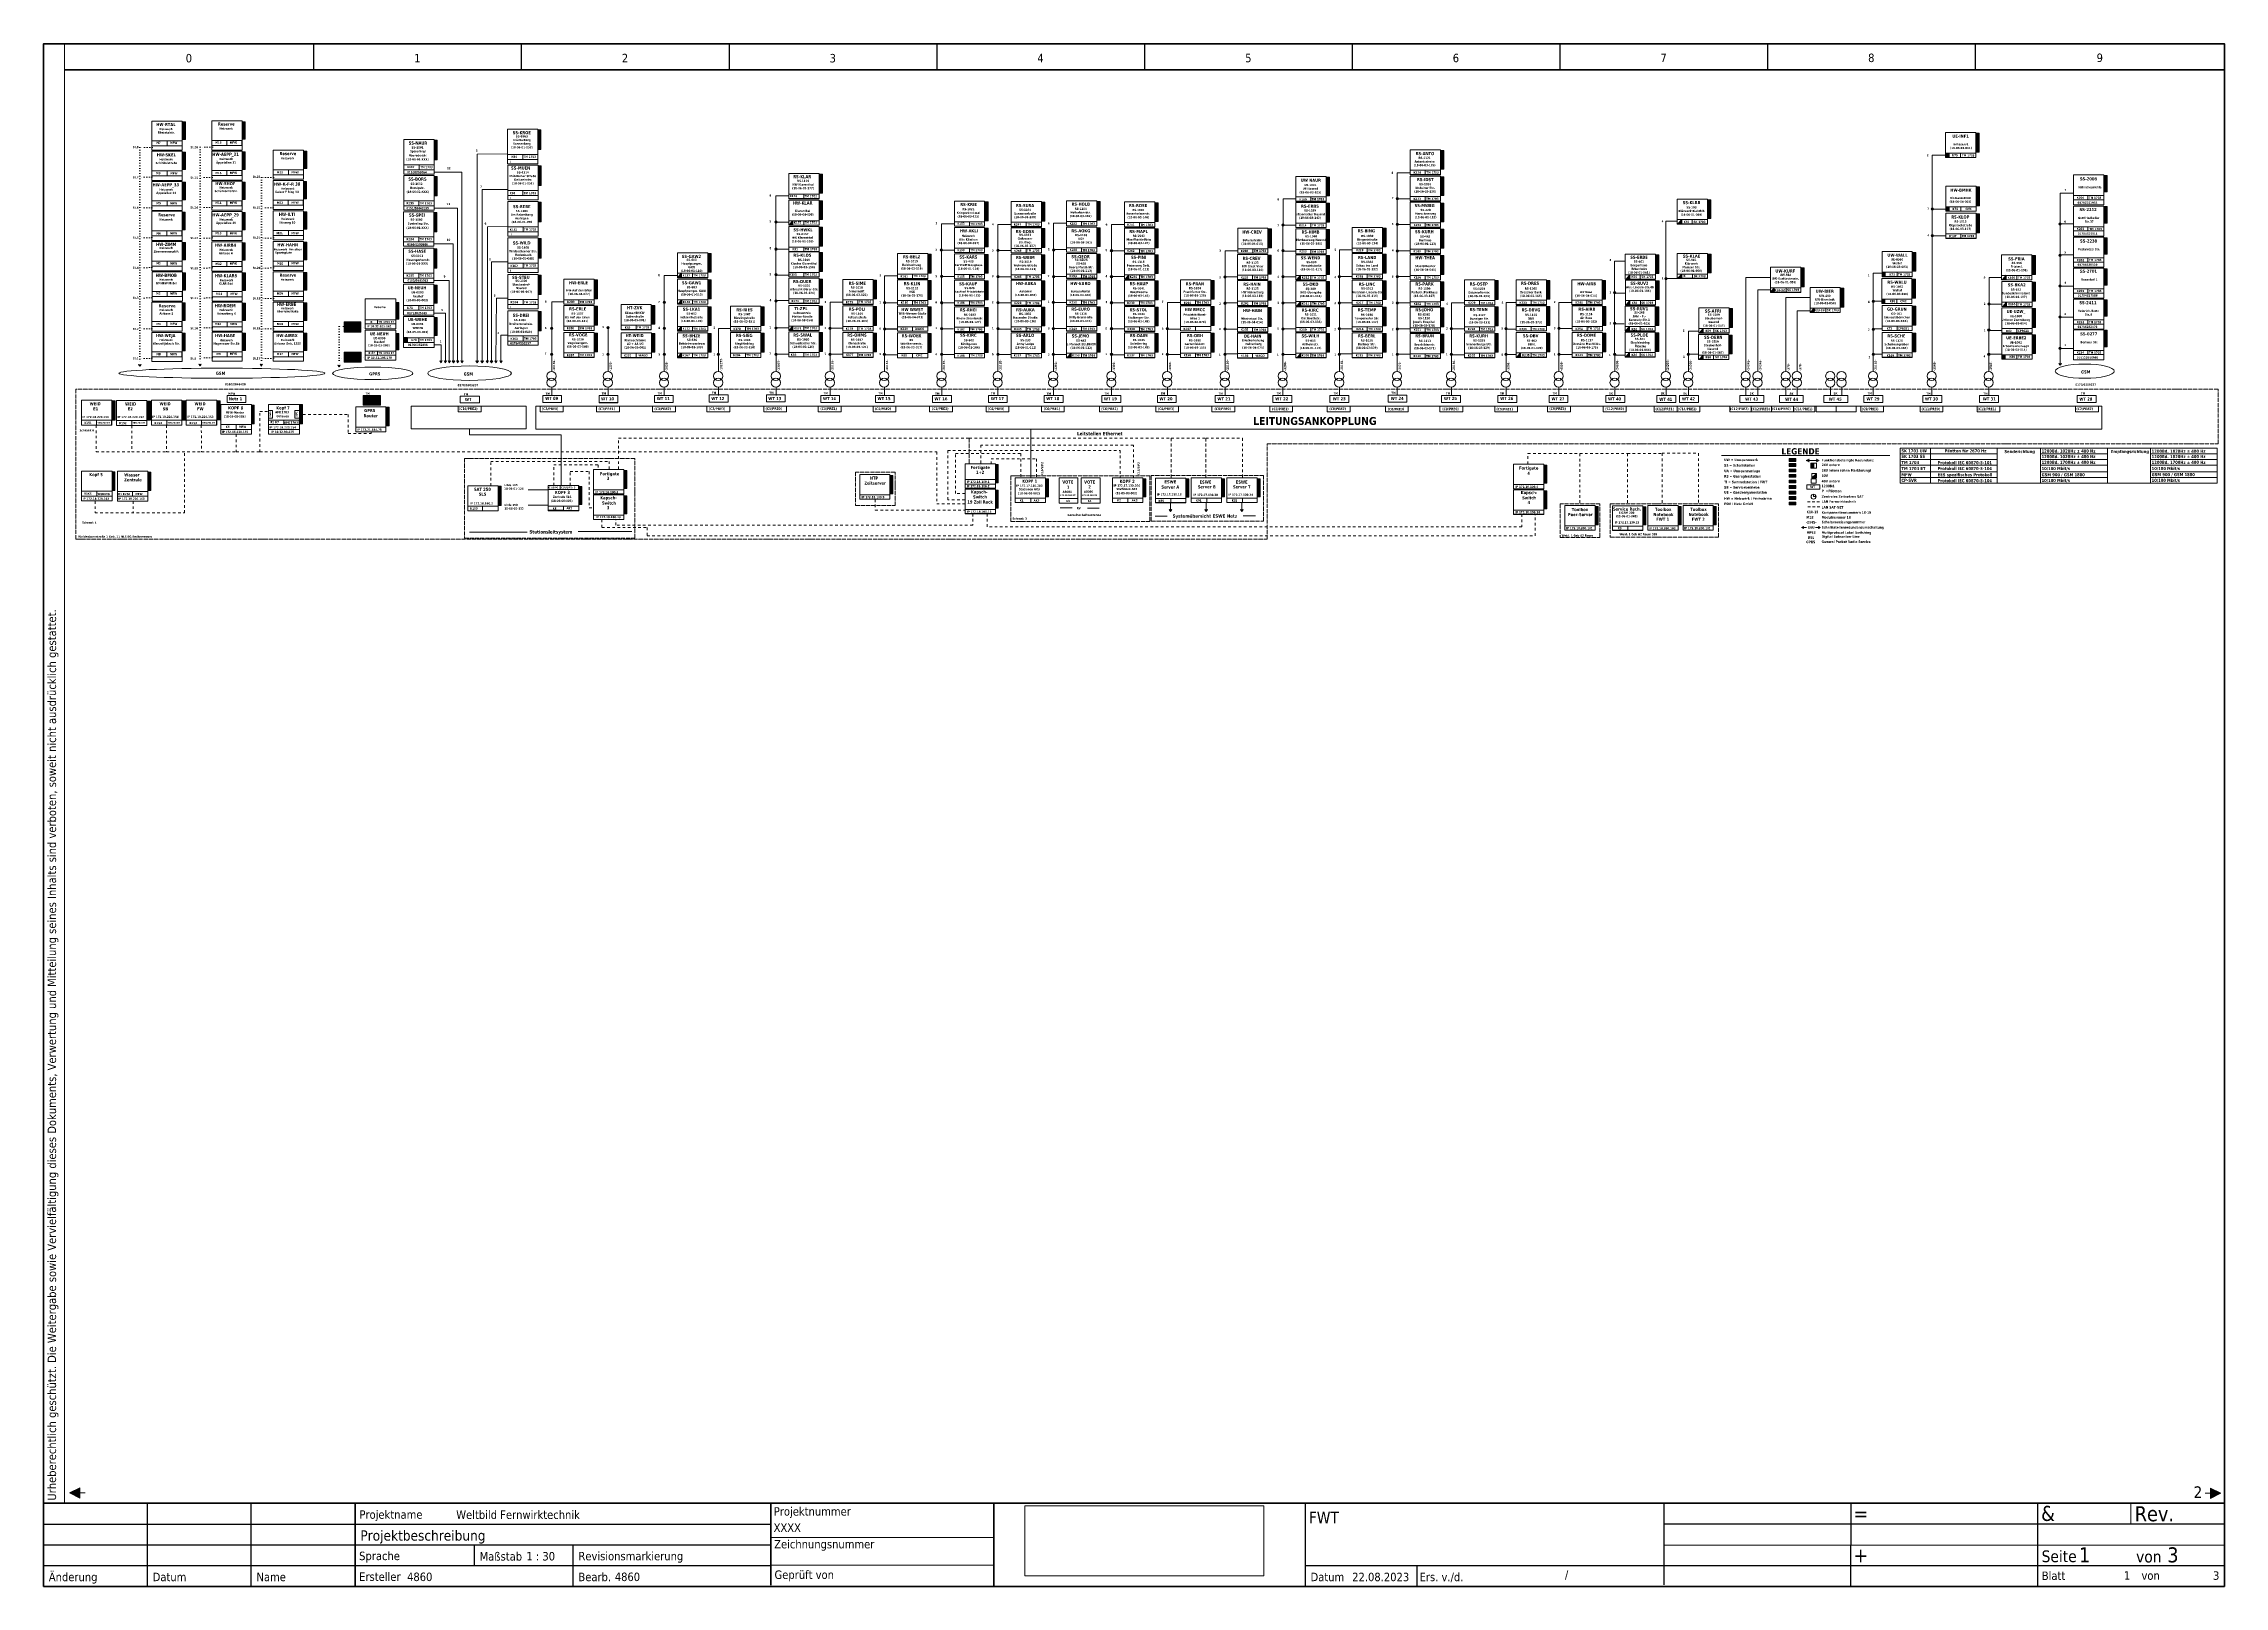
# Model space of a CAD drawing. Header units: millimetres. Extents: x 0 to 12600, y 0 to 8911.
import ezdxf
from ezdxf.enums import TextEntityAlignment as Align

# ---------------------------------------------------------------- set-up
doc = ezdxf.new("R2010")
doc.units = ezdxf.units.MM
for name, pattern in [('EPL_DASH', [1, 0.5, -0.5]), ('EPL_DASHDOT', [1, 0.8, -0.1, 0, -0.1]), ('EPL_DOT', [1, 0, -0.5, 0, -0.5])]:
    doc.linetypes.add(name, pattern=pattern)
for name, color, linetype, lineweight in [('EPLAN100', 7, 'Continuous', 0), ('EPLAN102', 7, 'Continuous', 0), ('EPLAN108', 7, 'Continuous', 0), ('EPLAN201', 7, 'Continuous', 0), ('EPLAN205', 7, 'Continuous', 0), ('EPLAN451', 7, 'Continuous', 0), ('EPLAN452', 7, 'Continuous', 0), ('EPLAN453', 7, 'Continuous', 0)]:
    doc.layers.add(name, color=color, linetype=linetype, lineweight=lineweight)
doc.styles.add('Tahoma', font='')
doc.styles.add('Tahoma_B', font='')
doc.styles.get('Tahoma').set_extended_font_data('Tahoma')
doc.styles.get('Tahoma_B').set_extended_font_data('Tahoma', bold=True)
picture_1 = doc.add_image_def('image1.jpg', size_in_pixel=(1205, 354))

# ---------------------------------------------------------------- blocks, each defined once
blk = doc.blocks.new('EPLFRAME')
at = {"layer": 'EPLAN201', "lineweight": 13, "ltscale": 4}
for points in [[(210, 570), (150, 540), (210, 510)], [(12519, 568), (12579, 538), (12519, 508)]]:
    blk.add_hatch(color=256, dxfattribs=at).paths.add_polyline_path(points, flags=0)
at = {"layer": 'EPLAN201', "ltscale": 4}
for p, q in [((120, 8911), (120, 481)), ((240, 540), (210, 540)), ((12489, 538), (12519, 538)), ((12060, 480), (12060, 360)), ((4200, 283), (5489, 283)), ((4202, 122), (5490, 122))]:
    blk.add_line(p, q, dxfattribs=at)
at = {"layer": 'EPLAN201', "linetype": 'Continuous', "lineweight": 25, "ltscale": 4}
for p, q in [((1560, 8909), (1560, 8762)), ((2760, 8909), (2760, 8762)), ((3960, 8908), (3960, 8761)), ((5160, 8907), (5160, 8760)), ((6360, 8907), (6360, 8760)), ((7560, 8908), (7560, 8761)), ((8760, 8909), (8760, 8762)), ((9960, 8909), (9960, 8762)), ((11160, 8908), (11160, 8761)), ((600, 0), (600, 480)), ((1200, 0), (1200, 480)), ((7290, 0), (7290, 477)), ((9361, 475), (9362, 8)), ((10441, 479), (10440, 2)), ((11520, 475), (11521, 5)), ((0, 360), (4201, 360)), ((10200, 360), (9361, 360)), ((11400, 360), (10200, 360)), ((12600, 360), (11400, 360)), ((0, 240), (4200, 240)), ((2489, 119), (2489, 239)), ((3060, 0), (3060, 240)), ((9361, 239), (12598, 238)), ((0, 120), (4200, 120)), ((7290, 120), (12600, 120)), ((7934, 116), (7934, 0))]:
    blk.add_line(p, q, dxfattribs=at)
at = {"layer": 'EPLAN201', "linetype": 'Continuous', "lineweight": 35, "ltscale": 4}
for p, q in [((120, 8760), (12600, 8760)), ((0, 480), (12600, 480)), ((1800, 0), (1800, 480)), ((4201, 6), (4201, 479)), ((5490, 0), (5490, 480))]:
    blk.add_line(p, q, dxfattribs=at)
blk.add_lwpolyline([(0, 0), (12600, 0), (12600, 8910), (0, 8910)], close=True, dxfattribs=at)
at = {"layer": 'EPLAN201', "lineweight": 13, "ltscale": 4}
for points in [[(210, 570), (150, 540), (210, 510)], [(12519, 568), (12579, 538), (12519, 508)]]:
    blk.add_lwpolyline(points, close=True, dxfattribs=at)
at = {"layer": 'EPLAN201', "color": 7, "style": 'Tahoma'}
for s, height, p in [('Projektname', 48.76, (1825, 415)), ('Projektnummer', 48.76, (4219, 433)), ('Zeichnungsnummer', 48.76, (4221, 244)), ('Sprache', 48.8, (1823, 176)), ('Revisionsmarkierung', 48.76, (3090, 175)), ('Ersteller', 48.8, (1823, 56))]:
    blk.add_text(s, height=height, dxfattribs=at).set_placement(p, align=Align.MIDDLE_LEFT)
for s, height, p in [('Rev.', 86.7, (12082, 376)), ('Maßstab', 48.8, (2519, 149)), ('Seite', 67.7, (11544, 140)), ('von', 67.7, (12090, 138)), ('Änderung', 48.8, (30, 30)), ('Datum', 48.8, (630, 30)), ('Name', 48.8, (1230, 30)), ('Bearb.', 48.8, (3090, 30)), ('Geprüft von', 48.76, (4223, 43)), ('Datum', 48.8, (7320, 30)), ('Ers. v./d.', 48.8, (7950, 30)), ('Blatt', 48.8, (11545, 37)), ('von', 48.8, (12121, 38))]:
    blk.add_text(s, height=height, dxfattribs=at).set_placement(p)
blk.add_text('/', height=48.8, dxfattribs=at).set_placement((8790, 30), align=Align.BOTTOM_LEFT)
at = {"layer": 'EPLAN451', "color": 7, "style": 'Tahoma'}
for tag, p in [('14_10000', (2384, 414)), ('14_10013', (4218, 339)), ('14_59981', (2160, 175)), ('14_10020', (2100, 55)), ('4_11022', (3300, 55)), ('14_10160', (4590, 63))]:
    blk.add_attdef(tag, text='', height=48.8, dxfattribs=at).set_placement(p, align=Align.MIDDLE_LEFT)
for tag, p, height in [('4_59982', (12347, 380), 86.7), ('14_59980', (12347, 376), 86.7), ('14_10011', (1830, 264), 59.6)]:
    blk.add_attdef(tag, p, '', height=height, dxfattribs=at)
blk.add_attdef('4_11030', text='', height=48.8, dxfattribs=at).set_placement((4200, 120), align=Align.BOTTOM_LEFT)
blk.add_attdef('14_10300', text='', height=48.8, dxfattribs=at).set_placement((12571, 38), align=Align.RIGHT)
at = {"layer": 'EPLAN452', "color": 7, "style": 'Tahoma'}
for tag, p, height in [('4_11041', (270, 510), 67.7), ('4_11071[1]', (30, 390), 48.8), ('4_11074[1]', (630, 390), 48.8), ('4_11070[1]', (1230, 390), 48.8), ('4_11011', (7310, 364), 67.7), ('4_20131_1003', (9390, 380), 86.7), ('4_20132_1003', (10456, 378), 86.7), ('4_20136_1003', (11541, 378), 86.7), ('4_11071[2]', (30, 270), 48.8), ('4_11074[2]', (630, 270), 48.8), ('4_11070[2]', (1230, 270), 48.8), ('4_11071[3]', (30, 150), 48.8), ('4_11074[3]', (630, 150), 48.8), ('4_11070[3]', (1230, 150), 48.8), ('4_20133_1003', (9390, 140), 86.7), ('4_20134_1003', (10456, 138), 86.7), ('4_11000', (11760, 139), 86.7), ('4_11004', (12270, 139), 86.7)]:
    blk.add_attdef(tag, p, '', height=height, dxfattribs=at)
for tag, height, p in [('4_11040', 67.7, (12472, 510)), ('4_11024', 48.8, (7890, 30)), ('4_25020', 48.8, (12057, 38))]:
    blk.add_attdef(tag, text='', height=height, dxfattribs=at).set_placement(p, align=Align.RIGHT)
blk.add_attdef('21_18041[2]', text='', height=48.8, dxfattribs=at).set_placement((23, 495), align=Align.TOP_LEFT)
for tag, height, p in [('4_20131_1002', 67.7, (9390, 293)), ('4_20132_1002', 67.7, (10456, 291)), ('4_20136_1002', 67.7, (11541, 287)), ('4_11044', 48.8, (2789, 174)), ('4_10152', 48.8, (3750, 175)), ('4_11085', 48.8, (8250, 55)), ('4_11086', 48.8, (8850, 55)), ('4_20133_1002', 67.7, (9390, 52)), ('4_20134_1002', 67.7, (10456, 49))]:
    blk.add_attdef(tag, text='', height=height, dxfattribs=at).set_placement(p, align=Align.MIDDLE_LEFT)
at = {"layer": 'EPLAN453', "color": 7, "style": 'Tahoma'}
for tag, p in [('53_19005_9', (839, 8827)), ('53_19005', (2159, 8826)), ('53_19005_7', (3359, 8827)), ('53_19005_5', (4559, 8827)), ('53_19005_6', (5760, 8828)), ('53_19005_8', (6961, 8827)), ('53_19005_2', (8160, 8828)), ('53_19005_1', (9360, 8828)), ('53_19005_3', (10560, 8829)), ('53_19005_4', (11880, 8829))]:
    blk.add_attdef(tag, text='', height=48.8, dxfattribs=at).set_placement(p, align=Align.MIDDLE_CENTER)
at = {"layer": 'EPLAN205'}
image = blk.add_image(picture_1, insert=(5670, 60), size_in_units=(1380, 405), dxfattribs=at)
image.dxf.flags = 15

msp = doc.modelspace()

# ---------------------------------------------------------------- hatches: boundary and pattern name
at = {"layer": 'EPLAN100', "lineweight": 18, "ltscale": 120}
for color, points in [(1, [(802, 8357), (819, 8357), (819, 8458), (802, 8458)]), (1, [(1148, 8358), (1165, 8358), (1165, 8459), (1148, 8459)]), (3, [(2257, 8240), (2274, 8240), (2274, 8353), (2257, 8353)]), (3, [(2856, 8300), (2873, 8300), (2873, 8413), (2856, 8413)]), (30, [(11164, 8284), (11184, 8284), (11184, 8393), (11164, 8393)]), (24, [(802, 8183), (819, 8183), (819, 8284), (802, 8284)]), (24, [(1148, 8184), (1165, 8184), (1165, 8285), (1148, 8285)]), (1, [(1503, 8189), (1520, 8189), (1520, 8290), (1503, 8290)]), (3, [(2857, 8091), (2874, 8091), (2874, 8204), (2857, 8204)]), (2, [(8070, 8185), (8090, 8185), (8090, 8294), (8070, 8294)]), (24, [(802, 8009), (819, 8009), (819, 8110), (802, 8110)]), (24, [(1148, 8010), (1165, 8010), (1165, 8111), (1148, 8111)]), (24, [(1502, 8014), (1519, 8014), (1519, 8115), (1502, 8115)]), (3, [(2256, 8031), (2273, 8031), (2273, 8144), (2256, 8144)]), (2, [(4480, 8047), (4500, 8047), (4500, 8156), (4480, 8156)]), (30, [(7410, 8031), (7430, 8031), (7430, 8140), (7410, 8140)]), (2, [(8070, 8033), (8090, 8033), (8090, 8142), (8070, 8142)]), (30, [(11165, 7974), (11185, 7974), (11185, 8083), (11165, 8083)]), (3, [(11903, 8054), (11922, 8054), (11922, 8149), (11903, 8149)]), (24, [(1503, 7839), (1520, 7839), (1520, 7940), (1503, 7940)]), (3, [(2858, 7881), (2875, 7881), (2875, 7994), (2858, 7994)]), (1, [(4480, 7894), (4500, 7894), (4500, 8003), (4480, 8003)]), (2, [(5437, 7888), (5457, 7888), (5457, 7997), (5437, 7997)]), (2, [(5765, 7885), (5785, 7885), (5785, 7994), (5765, 7994)]), (2, [(6085, 7890), (6105, 7890), (6105, 7999), (6085, 7999)]), (2, [(6420, 7883), (6440, 7883), (6440, 7992), (6420, 7992)]), (2, [(7410, 7880), (7430, 7880), (7430, 7989), (7410, 7989)]), (3, [(8070, 7881), (8090, 7881), (8090, 7990), (8070, 7990)]), (3, [(9613, 7900), (9633, 7900), (9633, 8009), (9613, 8009)]), (3, [(11903, 7874), (11922, 7874), (11922, 7969), (11903, 7969)]), (1, [(801, 7836), (818, 7836), (818, 7937), (801, 7937)]), (24, [(1148, 7835), (1165, 7835), (1165, 7936), (1148, 7936)]), (3, [(2255, 7823), (2272, 7823), (2272, 7936), (2255, 7936)]), (3, [(4480, 7741), (4500, 7741), (4500, 7850), (4480, 7850)]), (24, [(5437, 7736), (5457, 7736), (5457, 7845), (5437, 7845)]), (2, [(5765, 7734), (5785, 7734), (5785, 7843), (5765, 7843)]), (2, [(6085, 7738), (6105, 7738), (6105, 7847), (6085, 7847)]), (2, [(6420, 7732), (6440, 7732), (6440, 7841), (6420, 7841)]), (1, [(7074, 7732), (7094, 7732), (7094, 7841), (7074, 7841)]), (2, [(7410, 7728), (7430, 7728), (7430, 7837), (7410, 7837)]), (2, [(7736, 7736), (7756, 7736), (7756, 7845), (7736, 7845)]), (3, [(8070, 7729), (8090, 7729), (8090, 7838), (8070, 7838)]), (2, [(11165, 7818), (11185, 7818), (11185, 7927), (11165, 7927)]), (1, [(802, 7661), (819, 7661), (819, 7762), (802, 7762)]), (1, [(1148, 7659), (1165, 7659), (1165, 7760), (1148, 7760)]), (24, [(1503, 7662), (1520, 7662), (1520, 7763), (1503, 7763)]), (3, [(2255, 7613), (2272, 7613), (2272, 7726), (2255, 7726)]), (3, [(2858, 7672), (2875, 7672), (2875, 7785), (2858, 7785)]), (3, [(3837, 7590), (3857, 7590), (3857, 7699), (3837, 7699)]), (2, [(4480, 7595), (4500, 7595), (4500, 7704), (4480, 7704)]), (2, [(5108, 7585), (5128, 7585), (5128, 7694), (5108, 7694)]), (3, [(5437, 7584), (5457, 7584), (5457, 7693), (5437, 7693)]), (2, [(5765, 7582), (5785, 7582), (5785, 7691), (5765, 7691)]), (2, [(6085, 7586), (6105, 7586), (6105, 7695), (6085, 7695)]), (3, [(6420, 7582), (6440, 7582), (6440, 7691), (6420, 7691)]), (2, [(7073, 7579), (7093, 7579), (7093, 7688), (7073, 7688)]), (3, [(7410, 7578), (7430, 7578), (7430, 7687), (7410, 7687)]), (2, [(7736, 7585), (7756, 7585), (7756, 7694), (7736, 7694)]), (1, [(8070, 7578), (8090, 7578), (8090, 7687), (8070, 7687)]), (3, [(9313, 7582), (9333, 7582), (9333, 7691), (9313, 7691)]), (3, [(9614, 7586), (9634, 7586), (9634, 7695), (9614, 7695)]), (30, [(10797, 7596), (10817, 7596), (10817, 7705), (10797, 7705)]), (3, [(11488, 7578), (11508, 7578), (11508, 7687), (11488, 7687)]), (3, [(11903, 7694), (11922, 7694), (11922, 7789), (11903, 7789)]), (1, [(803, 7486), (820, 7486), (820, 7587), (803, 7587)]), (1, [(1149, 7485), (1166, 7485), (1166, 7586), (1149, 7586)]), (24, [(1503, 7487), (1520, 7487), (1520, 7588), (1503, 7588)]), (3, [(2858, 7461), (2875, 7461), (2875, 7574), (2858, 7574)]), (71, [(10153, 7506), (10173, 7506), (10173, 7615), (10153, 7615)]), (3, [(11903, 7515), (11922, 7515), (11922, 7610), (11903, 7610)]), (40, [(2255, 7411), (2273, 7411), (2273, 7516), (2255, 7516)]), (24, [(3181, 7437), (3201, 7437), (3201, 7546), (3181, 7546)]), (3, [(3837, 7437), (3857, 7437), (3857, 7546), (3837, 7546)]), (2, [(4480, 7442), (4500, 7442), (4500, 7551), (4480, 7551)]), (2, [(4793, 7436), (4813, 7436), (4813, 7545), (4793, 7545)]), (2, [(5109, 7433), (5129, 7433), (5129, 7542), (5109, 7542)]), (3, [(5437, 7431), (5457, 7431), (5457, 7540), (5437, 7540)]), (1, [(5765, 7431), (5785, 7431), (5785, 7540), (5765, 7540)]), (1, [(6085, 7434), (6105, 7434), (6105, 7543), (6085, 7543)]), (2, [(6420, 7431), (6440, 7431), (6440, 7540), (6420, 7540)]), (2, [(6744, 7434), (6764, 7434), (6764, 7543), (6744, 7543)]), (2, [(7073, 7429), (7093, 7429), (7093, 7538), (7073, 7538)]), (3, [(7410, 7427), (7430, 7427), (7430, 7536), (7410, 7536)]), (2, [(7736, 7432), (7756, 7432), (7756, 7541), (7736, 7541)]), (2, [(8070, 7426), (8090, 7426), (8090, 7535), (8070, 7535)]), (2, [(8384, 7433), (8404, 7433), (8404, 7542), (8384, 7542)]), (2, [(8683, 7434), (8703, 7434), (8703, 7543), (8683, 7543)]), (1, [(9005, 7434), (9025, 7434), (9025, 7543), (9005, 7543)]), (3, [(9314, 7432), (9334, 7432), (9334, 7541), (9314, 7541)]), (71, [(10381, 7389), (10401, 7389), (10401, 7498), (10381, 7498)]), (30, [(10795, 7441), (10815, 7441), (10815, 7550), (10795, 7550)]), (3, [(11489, 7424), (11509, 7424), (11509, 7533), (11489, 7533)]), (1, [(801, 7312), (818, 7312), (818, 7413), (801, 7413)]), (24, [(1149, 7311), (1166, 7311), (1166, 7412), (1149, 7412)]), (24, [(1503, 7312), (1520, 7312), (1520, 7413), (1503, 7413)]), (40, [(2035, 7320), (2053, 7320), (2053, 7415), (2035, 7415)]), (40, [(2256, 7224), (2274, 7224), (2274, 7329), (2256, 7329)]), (3, [(2858, 7251), (2875, 7251), (2875, 7364), (2858, 7364)]), (2, [(3181, 7285), (3201, 7285), (3201, 7394), (3181, 7394)]), (24, [(3511, 7290), (3531, 7290), (3531, 7399), (3511, 7399)]), (3, [(3837, 7282), (3857, 7282), (3857, 7391), (3837, 7391)]), (2, [(4143, 7282), (4163, 7282), (4163, 7391), (4143, 7391)]), (140, [(4480, 7285), (4500, 7285), (4500, 7394), (4480, 7394)]), (2, [(4793, 7283), (4813, 7283), (4813, 7392), (4793, 7392)]), (1, [(5109, 7281), (5129, 7281), (5129, 7390), (5109, 7390)]), (2, [(5437, 7278), (5457, 7278), (5457, 7387), (5437, 7387)]), (2, [(5765, 7280), (5785, 7280), (5785, 7389), (5765, 7389)]), (2, [(6085, 7282), (6105, 7282), (6105, 7391), (6085, 7391)]), (2, [(6420, 7280), (6440, 7280), (6440, 7389), (6420, 7389)]), (1, [(6743, 7283), (6763, 7283), (6763, 7392), (6743, 7392)]), (1, [(7073, 7277), (7093, 7277), (7093, 7386), (7073, 7386)]), (2, [(7410, 7277), (7430, 7277), (7430, 7386), (7410, 7386)]), (2, [(7736, 7280), (7756, 7280), (7756, 7389), (7736, 7389)]), (2, [(8070, 7275), (8090, 7275), (8090, 7384), (8070, 7384)]), (2, [(8384, 7281), (8404, 7281), (8404, 7390), (8384, 7390)]), (2, [(8683, 7283), (8703, 7283), (8703, 7392), (8683, 7392)]), (2, [(9006, 7283), (9026, 7283), (9026, 7392), (9006, 7392)]), (3, [(9312, 7282), (9332, 7282), (9332, 7391), (9312, 7391)]), (3, [(9738, 7271), (9758, 7271), (9758, 7380), (9738, 7380)]), (2, [(10797, 7285), (10817, 7285), (10817, 7394), (10797, 7394)]), (30, [(11489, 7271), (11509, 7271), (11509, 7380), (11489, 7380)]), (3, [(11903, 7336), (11922, 7336), (11922, 7431), (11903, 7431)]), (24, [(801, 7137), (818, 7137), (818, 7238), (801, 7238)]), (1, [(1149, 7138), (1166, 7138), (1166, 7239), (1149, 7239)]), (1, [(1503, 7138), (1520, 7138), (1520, 7239), (1503, 7239)]), (40, [(2035, 7142), (2053, 7142), (2053, 7237), (2035, 7237)]), (256, [(2080, 7185), (2100, 7185), (2100, 7212), (2080, 7212)]), (2, [(3181, 7130), (3201, 7130), (3201, 7239), (3181, 7239)]), (24, [(3512, 7128), (3532, 7128), (3532, 7237), (3512, 7237)]), (3, [(3837, 7128), (3857, 7128), (3857, 7237), (3837, 7237)]), (2, [(4143, 7129), (4163, 7129), (4163, 7238), (4143, 7238)]), (2, [(4480, 7133), (4500, 7133), (4500, 7242), (4480, 7242)]), (2, [(4793, 7130), (4813, 7130), (4813, 7239), (4793, 7239)]), (2, [(5109, 7127), (5129, 7127), (5129, 7236), (5109, 7236)]), (3, [(5437, 7127), (5457, 7127), (5457, 7236), (5437, 7236)]), (3, [(5765, 7127), (5785, 7127), (5785, 7236), (5765, 7236)]), (3, [(6085, 7128), (6105, 7128), (6105, 7237), (6085, 7237)]), (2, [(6420, 7128), (6440, 7128), (6440, 7237), (6420, 7237)]), (2, [(6743, 7129), (6763, 7129), (6763, 7238), (6743, 7238)]), (1, [(7073, 7126), (7093, 7126), (7093, 7235), (7073, 7235)]), (3, [(7410, 7128), (7430, 7128), (7430, 7237), (7410, 7237)]), (2, [(7736, 7128), (7756, 7128), (7756, 7237), (7736, 7237)]), (2, [(8070, 7124), (8090, 7124), (8090, 7233), (8070, 7233)]), (2, [(8384, 7128), (8404, 7128), (8404, 7237), (8384, 7237)]), (3, [(8683, 7130), (8703, 7130), (8703, 7239), (8683, 7239)]), (2, [(9007, 7130), (9027, 7130), (9027, 7239), (9007, 7239)]), (3, [(9312, 7132), (9332, 7132), (9332, 7241), (9312, 7241)]), (3, [(9737, 7118), (9757, 7118), (9757, 7227), (9737, 7227)]), (2, [(10797, 7130), (10817, 7130), (10817, 7239), (10797, 7239)]), (30, [(11489, 7120), (11509, 7120), (11509, 7229), (11489, 7229)]), (3, [(11903, 7160), (11922, 7160), (11922, 7255), (11903, 7255)]), (6, [(394, 6736), (414, 6736), (414, 6847), (394, 6847)]), (6, [(597, 6735), (617, 6735), (617, 6846), (597, 6846)]), (24, [(799, 6736), (819, 6736), (819, 6847), (799, 6847)]), (1, [(1000, 6737), (1020, 6737), (1020, 6848), (1000, 6848)]), (140, [(1201, 6715), (1217, 6715), (1217, 6822), (1201, 6822)]), (140, [(1478, 6715), (1496, 6715), (1496, 6827), (1478, 6827)]), (140, [(1978, 6703), (1997, 6703), (1997, 6811), (1978, 6811)]), (140, [(396, 6330), (412, 6330), (412, 6437), (396, 6437)]), (140, [(603, 6329), (619, 6329), (619, 6436), (603, 6436)]), (140, [(3353, 6341), (3370, 6341), (3370, 6446), (3353, 6446)]), (140, [(5499, 6374), (5516, 6374), (5516, 6479), (5499, 6479)]), (140, [(8668, 6371), (8685, 6371), (8685, 6476), (8668, 6476)]), (71, [(10085, 6498), (10124, 6498), (10124, 6514), (10085, 6514)]), (3, [(10085, 6469), (10124, 6469), (10124, 6485), (10085, 6485)]), (63, [(10085, 6437), (10124, 6437), (10124, 6453), (10085, 6453)]), (6, [(2626, 6243), (2644, 6243), (2644, 6355), (2626, 6355)]), (140, [(3092, 6248), (3109, 6248), (3109, 6353), (3092, 6353)]), (140, [(4890, 6311), (4907, 6311), (4907, 6416), (4890, 6416)]), (140, [(5499, 6227), (5516, 6227), (5516, 6332), (5499, 6332)]), (140, [(5789, 6292), (5806, 6292), (5806, 6397), (5789, 6397)]), (140, [(6351, 6292), (6368, 6292), (6368, 6397), (6351, 6397)]), (6, [(6599, 6291), (6616, 6291), (6616, 6396), (6599, 6396)]), (6, [(6806, 6292), (6823, 6292), (6823, 6397), (6806, 6397)]), (6, [(7012, 6292), (7029, 6292), (7029, 6397), (7012, 6397)]), (140, [(8668, 6223), (8685, 6223), (8685, 6328), (8668, 6328)]), (2, [(10085, 6406), (10124, 6406), (10124, 6422), (10085, 6422)]), (140, [(10085, 6374), (10124, 6374), (10124, 6390), (10085, 6390)]), (32, [(10085, 6342), (10124, 6342), (10124, 6358), (10085, 6358)]), (40, [(10085, 6309), (10124, 6309), (10124, 6325), (10085, 6325)]), (256, [(10242, 6425), (10217, 6403), (10242, 6403)]), (140, [(3353, 6194), (3370, 6194), (3370, 6299), (3353, 6299)]), (140, [(8964, 6132), (8981, 6132), (8981, 6237), (8964, 6237)]), (140, [(9240, 6131), (9257, 6131), (9257, 6236), (9240, 6236)]), (140, [(9444, 6132), (9461, 6132), (9461, 6237), (9444, 6237)]), (140, [(9647, 6132), (9664, 6132), (9664, 6237), (9647, 6237)]), (1, [(10085, 6278), (10124, 6278), (10124, 6294), (10085, 6294)]), (6, [(10085, 6246), (10124, 6246), (10124, 6262), (10085, 6262)])]:
    msp.add_hatch(color=color, dxfattribs=at).paths.add_polyline_path(points, flags=0)
at = {"layer": 'EPLAN100', "lineweight": 13, "ltscale": 120}
for color, points in [(256, [(10991, 8252), (11009, 8252), (11009, 8278), (10991, 8278)]), (256, [(10991, 7942), (11009, 7942), (11009, 7968), (10991, 7968)]), (256, [(4328, 7887), (4306, 7862), (4328, 7862)]), (256, [(9465, 7894), (9443, 7869), (9465, 7869)]), (256, [(3685, 7584), (3663, 7559), (3685, 7559)]), (256, [(6270, 7576), (6248, 7551), (6270, 7551)]), (256, [(7262, 7573), (7240, 7548), (7262, 7548)]), (256, [(9165, 7576), (9143, 7551), (9165, 7551)]), (256, [(9465, 7580), (9443, 7555), (9465, 7555)]), (256, [(10623, 7564), (10641, 7564), (10641, 7590), (10623, 7590)]), (256, [(11340, 7573), (11318, 7548), (11340, 7548)]), (256, [(9999, 7500), (9977, 7475), (9999, 7475)]), (256, [(10621, 7409), (10639, 7409), (10639, 7435), (10621, 7435)]), (256, [(3687, 7431), (3665, 7406), (3687, 7406)]), (256, [(7263, 7421), (7241, 7396), (7263, 7396)]), (256, [(9165, 7426), (9143, 7401), (9165, 7401)]), (256, [(10229, 7383), (10207, 7358), (10229, 7358)]), (256, [(11342, 7418), (11320, 7393), (11342, 7393)]), (6, [(1736, 7245), (1833, 7245), (1833, 7304), (1736, 7304)]), (256, [(3685, 7277), (3663, 7252), (3685, 7252)]), (256, [(4328, 7278), (4306, 7253), (4328, 7253)]), (256, [(9162, 7276), (9140, 7251), (9162, 7251)]), (256, [(9589, 7266), (9567, 7241), (9589, 7241)]), (6, [(1737, 7070), (1834, 7070), (1834, 7129), (1737, 7129)]), (256, [(3685, 7123), (3663, 7098), (3685, 7098)]), (256, [(5936, 7122), (5914, 7097), (5936, 7097)]), (256, [(7263, 7121), (7241, 7096), (7263, 7096)]), (256, [(8534, 7124), (8512, 7099), (8534, 7099)]), (256, [(9163, 7126), (9141, 7101), (9163, 7101)]), (256, [(9588, 7111), (9566, 7086), (9588, 7086)]), (256, [(11315, 7088), (11333, 7088), (11333, 7114), (11315, 7114)]), (6, [(1848, 6825), (1945, 6825), (1945, 6877), (1848, 6877)]), (256, [(10210, 6459), (10228, 6459), (10228, 6487), (10210, 6487)])]:
    msp.add_hatch(color=color, dxfattribs=at).paths.add_polyline_path(points, flags=0)
at = {"layer": 'EPLAN100', "lineweight": 18, "ltscale": 120}
h = msp.add_hatch(color=256, dxfattribs=at)
edge = h.paths.add_edge_path(flags=0)
edge.add_arc((7821, 8015.5), 6.8, 0, 360)
h = msp.add_hatch(color=256, dxfattribs=at)
edge = h.paths.add_edge_path(flags=0)
edge.add_arc((10912, 7955.5), 6.8, 0, 360)
h = msp.add_hatch(color=256, dxfattribs=at)
edge = h.paths.add_edge_path(flags=0)
edge.add_arc((4231, 7879.5), 6.8, 0, 360)
h = msp.add_hatch(color=256, dxfattribs=at)
edge = h.paths.add_edge_path(flags=0)
edge.add_arc((7160, 7863.5), 6.8, 0, 360)
h = msp.add_hatch(color=256, dxfattribs=at)
edge = h.paths.add_edge_path(flags=0)
edge.add_arc((7821, 7866.5), 6.8, 0, 360)
h = msp.add_hatch(color=256, dxfattribs=at)
edge = h.paths.add_edge_path(flags=0)
edge.add_arc((11651, 7868.5), 6.8, 0, 360)
h = msp.add_hatch(color=256, dxfattribs=at)
edge = h.paths.add_edge_path(flags=0)
edge.add_arc((4231, 7723.5), 6.8, 0, 360)
h = msp.add_hatch(color=256, dxfattribs=at)
edge = h.paths.add_edge_path(flags=0)
edge.add_arc((5187, 7719.5), 6.8, 0, 360)
h = msp.add_hatch(color=256, dxfattribs=at)
edge = h.paths.add_edge_path(flags=0)
edge.add_arc((5514, 7716.5), 6.8, 0, 360)
h = msp.add_hatch(color=256, dxfattribs=at)
edge = h.paths.add_edge_path(flags=0)
edge.add_arc((5835, 7719.5), 6.8, 0, 360)
h = msp.add_hatch(color=256, dxfattribs=at)
edge = h.paths.add_edge_path(flags=0)
edge.add_arc((6170, 7714.5), 6.8, 0, 360)
h = msp.add_hatch(color=256, dxfattribs=at)
edge = h.paths.add_edge_path(flags=0)
edge.add_arc((7160, 7714.5), 6.8, 0, 360)
h = msp.add_hatch(color=256, dxfattribs=at)
edge = h.paths.add_edge_path(flags=0)
edge.add_arc((7821, 7713.5), 6.8, 0, 360)
h = msp.add_hatch(color=256, dxfattribs=at)
edge = h.paths.add_edge_path(flags=0)
edge.add_arc((10912, 7801.5), 6.8, 0, 360)
h = msp.add_hatch(color=256, dxfattribs=at)
edge = h.paths.add_edge_path(flags=0)
edge.add_arc((11651, 7688.5), 6.8, 0, 360)
h = msp.add_hatch(color=256, dxfattribs=at)
edge = h.paths.add_edge_path(flags=0)
edge.add_arc((4231, 7575.5), 6.8, 0, 360)
h = msp.add_hatch(color=256, dxfattribs=at)
edge = h.paths.add_edge_path(flags=0)
edge.add_arc((5188, 7566.5), 6.8, 0, 360)
h = msp.add_hatch(color=256, dxfattribs=at)
edge = h.paths.add_edge_path(flags=0)
edge.add_arc((5514, 7564.5), 6.8, 0, 360)
h = msp.add_hatch(color=256, dxfattribs=at)
edge = h.paths.add_edge_path(flags=0)
edge.add_arc((5835, 7564.5), 6.8, 0, 360)
h = msp.add_hatch(color=256, dxfattribs=at)
edge = h.paths.add_edge_path(flags=0)
edge.add_arc((6170, 7565.5), 6.8, 0, 360)
h = msp.add_hatch(color=256, dxfattribs=at)
edge = h.paths.add_edge_path(flags=0)
edge.add_arc((6826, 7562.5), 6.8, 0, 360)
h = msp.add_hatch(color=256, dxfattribs=at)
edge = h.paths.add_edge_path(flags=0)
edge.add_arc((7160, 7564.5), 6.8, 0, 360)
h = msp.add_hatch(color=256, dxfattribs=at)
edge = h.paths.add_edge_path(flags=0)
edge.add_arc((7487, 7564.5), 6.8, 0, 360)
h = msp.add_hatch(color=256, dxfattribs=at)
edge = h.paths.add_edge_path(flags=0)
edge.add_arc((7821, 7565.5), 6.8, 0, 360)
h = msp.add_hatch(color=256, dxfattribs=at)
edge = h.paths.add_edge_path(flags=0)
edge.add_arc((9374, 7553.5), 6.8, 0, 360)
h = msp.add_hatch(color=256, dxfattribs=at)
edge = h.paths.add_edge_path(flags=0)
edge.add_arc((9077, 7471.5), 6.8, 0, 360)
h = msp.add_hatch(color=256, dxfattribs=at)
edge = h.paths.add_edge_path(flags=0)
edge.add_arc((11651, 7510.5), 6.8, 0, 360)
h = msp.add_hatch(color=256, dxfattribs=at)
edge = h.paths.add_edge_path(flags=0)
edge.add_arc((3586, 7415.5), 6.8, 0, 360)
h = msp.add_hatch(color=256, dxfattribs=at)
edge = h.paths.add_edge_path(flags=0)
edge.add_arc((4231, 7424.5), 6.8, 0, 360)
h = msp.add_hatch(color=256, dxfattribs=at)
edge = h.paths.add_edge_path(flags=0)
edge.add_arc((4859, 7414.5), 6.8, 0, 360)
h = msp.add_hatch(color=256, dxfattribs=at)
edge = h.paths.add_edge_path(flags=0)
edge.add_arc((5189, 7413.5), 6.8, 0, 360)
h = msp.add_hatch(color=256, dxfattribs=at)
edge = h.paths.add_edge_path(flags=0)
edge.add_arc((5514, 7414.5), 6.8, 0, 360)
h = msp.add_hatch(color=256, dxfattribs=at)
edge = h.paths.add_edge_path(flags=0)
edge.add_arc((5834, 7415.5), 6.8, 0, 360)
h = msp.add_hatch(color=256, dxfattribs=at)
edge = h.paths.add_edge_path(flags=0)
edge.add_arc((6170, 7413.5), 6.8, 0, 360)
h = msp.add_hatch(color=256, dxfattribs=at)
edge = h.paths.add_edge_path(flags=0)
edge.add_arc((6826, 7411.5), 6.8, 0, 360)
h = msp.add_hatch(color=256, dxfattribs=at)
edge = h.paths.add_edge_path(flags=0)
edge.add_arc((7160, 7412.5), 6.8, 0, 360)
h = msp.add_hatch(color=256, dxfattribs=at)
edge = h.paths.add_edge_path(flags=0)
edge.add_arc((7487, 7412.5), 6.8, 0, 360)
h = msp.add_hatch(color=256, dxfattribs=at)
edge = h.paths.add_edge_path(flags=0)
edge.add_arc((7821, 7412.5), 6.8, 0, 360)
h = msp.add_hatch(color=256, dxfattribs=at)
edge = h.paths.add_edge_path(flags=0)
edge.add_arc((10571, 7422.5), 6.8, 0, 360)
h = msp.add_hatch(color=256, dxfattribs=at)
edge = h.paths.add_edge_path(flags=0)
edge.add_arc((11240, 7407.5), 6.8, 0, 360)
h = msp.add_hatch(color=256, dxfattribs=at)
edge = h.paths.add_edge_path(flags=0)
edge.add_arc((11651, 7331.5), 6.8, 0, 360)
h = msp.add_hatch(color=256, dxfattribs=at)
edge = h.paths.add_edge_path(flags=0)
edge.add_arc((2936, 7265.5), 6.8, 0, 360)
h = msp.add_hatch(color=256, dxfattribs=at)
edge = h.paths.add_edge_path(flags=0)
edge.add_arc((3261, 7270.5), 6.8, 0, 360)
h = msp.add_hatch(color=256, dxfattribs=at)
edge = h.paths.add_edge_path(flags=0)
edge.add_arc((3586, 7265.5), 6.8, 0, 360)
h = msp.add_hatch(color=256, dxfattribs=at)
edge = h.paths.add_edge_path(flags=0)
edge.add_arc((4231, 7268.5), 6.8, 0, 360)
h = msp.add_hatch(color=256, dxfattribs=at)
edge = h.paths.add_edge_path(flags=0)
edge.add_arc((4544, 7265.5), 6.8, 0, 360)
h = msp.add_hatch(color=256, dxfattribs=at)
edge = h.paths.add_edge_path(flags=0)
edge.add_arc((4859, 7262.5), 6.8, 0, 360)
h = msp.add_hatch(color=256, dxfattribs=at)
edge = h.paths.add_edge_path(flags=0)
edge.add_arc((5189, 7263.5), 6.8, 0, 360)
h = msp.add_hatch(color=256, dxfattribs=at)
edge = h.paths.add_edge_path(flags=0)
edge.add_arc((5514, 7263.5), 6.8, 0, 360)
h = msp.add_hatch(color=256, dxfattribs=at)
edge = h.paths.add_edge_path(flags=0)
edge.add_arc((5834, 7263.5), 6.8, 0, 360)
h = msp.add_hatch(color=256, dxfattribs=at)
edge = h.paths.add_edge_path(flags=0)
edge.add_arc((6170, 7263.5), 6.8, 0, 360)
h = msp.add_hatch(color=256, dxfattribs=at)
edge = h.paths.add_edge_path(flags=0)
edge.add_arc((6493, 7263.5), 6.8, 0, 360)
h = msp.add_hatch(color=256, dxfattribs=at)
edge = h.paths.add_edge_path(flags=0)
edge.add_arc((6826, 7261.5), 6.8, 0, 360)
h = msp.add_hatch(color=256, dxfattribs=at)
edge = h.paths.add_edge_path(flags=0)
edge.add_arc((7160, 7262.5), 6.8, 0, 360)
h = msp.add_hatch(color=256, dxfattribs=at)
edge = h.paths.add_edge_path(flags=0)
edge.add_arc((7487, 7263.5), 6.8, 0, 360)
h = msp.add_hatch(color=256, dxfattribs=at)
edge = h.paths.add_edge_path(flags=0)
edge.add_arc((7821, 7262.5), 6.8, 0, 360)
h = msp.add_hatch(color=256, dxfattribs=at)
edge = h.paths.add_edge_path(flags=0)
edge.add_arc((8134, 7263.5), 6.8, 0, 360)
h = msp.add_hatch(color=256, dxfattribs=at)
edge = h.paths.add_edge_path(flags=0)
edge.add_arc((8450, 7263.5), 6.8, 0, 360)
h = msp.add_hatch(color=256, dxfattribs=at)
edge = h.paths.add_edge_path(flags=0)
edge.add_arc((8755, 7266.5), 6.8, 0, 360)
h = msp.add_hatch(color=256, dxfattribs=at)
edge = h.paths.add_edge_path(flags=0)
edge.add_arc((9077, 7294.5), 6.8, 0, 360)
h = msp.add_hatch(color=256, dxfattribs=at)
edge = h.paths.add_edge_path(flags=0)
edge.add_arc((10571, 7260.5), 6.8, 0, 360)
h = msp.add_hatch(color=256, dxfattribs=at)
edge = h.paths.add_edge_path(flags=0)
edge.add_arc((11239, 7256.5), 6.8, 0, 360)
h = msp.add_hatch(color=256, dxfattribs=at)
edge = h.paths.add_edge_path(flags=0)
edge.add_arc((2936, 7116.5), 6.8, 0, 360)
h = msp.add_hatch(color=256, dxfattribs=at)
edge = h.paths.add_edge_path(flags=0)
edge.add_arc((3261, 7116.5), 6.8, 0, 360)
h = msp.add_hatch(color=256, dxfattribs=at)
edge = h.paths.add_edge_path(flags=0)
edge.add_arc((3586, 7116.5), 6.8, 0, 360)
h = msp.add_hatch(color=256, dxfattribs=at)
edge = h.paths.add_edge_path(flags=0)
edge.add_arc((3899, 7116.5), 6.8, 0, 360)
h = msp.add_hatch(color=256, dxfattribs=at)
edge = h.paths.add_edge_path(flags=0)
edge.add_arc((4232, 7116.5), 6.8, 0, 360)
h = msp.add_hatch(color=256, dxfattribs=at)
edge = h.paths.add_edge_path(flags=0)
edge.add_arc((4544, 7116.5), 6.8, 0, 360)
h = msp.add_hatch(color=256, dxfattribs=at)
edge = h.paths.add_edge_path(flags=0)
edge.add_arc((4858, 7116.5), 6.8, 0, 360)
h = msp.add_hatch(color=256, dxfattribs=at)
edge = h.paths.add_edge_path(flags=0)
edge.add_arc((5189, 7116.5), 6.8, 0, 360)
h = msp.add_hatch(color=256, dxfattribs=at)
edge = h.paths.add_edge_path(flags=0)
edge.add_arc((5514, 7116.5), 6.8, 0, 360)
h = msp.add_hatch(color=256, dxfattribs=at)
edge = h.paths.add_edge_path(flags=0)
edge.add_arc((5834, 7116.5), 6.8, 0, 360)
h = msp.add_hatch(color=256, dxfattribs=at)
edge = h.paths.add_edge_path(flags=0)
edge.add_arc((6170, 7116.5), 6.8, 0, 360)
h = msp.add_hatch(color=256, dxfattribs=at)
edge = h.paths.add_edge_path(flags=0)
edge.add_arc((6493, 7116.5), 6.8, 0, 360)
h = msp.add_hatch(color=256, dxfattribs=at)
edge = h.paths.add_edge_path(flags=0)
edge.add_arc((6826, 7116.5), 6.8, 0, 360)
h = msp.add_hatch(color=256, dxfattribs=at)
edge = h.paths.add_edge_path(flags=0)
edge.add_arc((7160, 7116.5), 6.8, 0, 360)
h = msp.add_hatch(color=256, dxfattribs=at)
edge = h.paths.add_edge_path(flags=0)
edge.add_arc((7487, 7116.5), 6.8, 0, 360)
h = msp.add_hatch(color=256, dxfattribs=at)
edge = h.paths.add_edge_path(flags=0)
edge.add_arc((7821, 7116.5), 6.8, 0, 360)
h = msp.add_hatch(color=256, dxfattribs=at)
edge = h.paths.add_edge_path(flags=0)
edge.add_arc((8134, 7116.5), 6.8, 0, 360)
h = msp.add_hatch(color=256, dxfattribs=at)
edge = h.paths.add_edge_path(flags=0)
edge.add_arc((8450, 7116.5), 6.8, 0, 360)
h = msp.add_hatch(color=256, dxfattribs=at)
edge = h.paths.add_edge_path(flags=0)
edge.add_arc((8755, 7116.5), 6.8, 0, 360)
h = msp.add_hatch(color=256, dxfattribs=at)
edge = h.paths.add_edge_path(flags=0)
edge.add_arc((9078, 7116.5), 6.8, 0, 360)
h = msp.add_hatch(color=256, dxfattribs=at)
edge = h.paths.add_edge_path(flags=0)
edge.add_arc((9503, 7116.5), 6.8, 0, 360)
h = msp.add_hatch(color=256, dxfattribs=at)
edge = h.paths.add_edge_path(flags=0)
edge.add_arc((10571, 7116.5), 6.8, 0, 360)
h = msp.add_hatch(color=256, dxfattribs=at)
edge = h.paths.add_edge_path(flags=0)
edge.add_arc((11239, 7116.5), 6.8, 0, 360)
h = msp.add_hatch(color=256, dxfattribs=at)
edge = h.paths.add_edge_path(flags=0)
edge.add_arc((11651, 7151.5), 6.8, 0, 360)

# ---------------------------------------------------------------- linework, layer by layer
at = {"layer": 'EPLAN100', "linetype": 'EPL_DOT', "lineweight": 9, "ltscale": 30}
for p, q in [((626, 8139), (556, 8138)), ((973, 8138), (903, 8137)), ((626, 7963), (556, 7962)), ((973, 7965), (903, 7964)), ((1327, 7963), (1257, 7962)), ((626, 7790), (556, 7789)), ((973, 7788), (903, 7787)), ((1328, 7788), (1258, 7787)), ((626, 7617), (556, 7616)), ((973, 7615), (903, 7614)), ((1328, 7615), (1258, 7614)), ((626, 7442), (556, 7441)), ((974, 7442), (904, 7441)), ((1328, 7439), (1258, 7438)), ((626, 7264), (556, 7263)), ((974, 7269), (904, 7268)), ((1328, 7264), (1258, 7263)), ((1851, 7273), (1839, 7273)), ((626, 7093), (556, 7092)), ((974, 7096), (904, 7095)), ((1328, 7093), (1258, 7092)), ((1738, 7095), (1708, 7094)), ((1851, 7098), (1839, 7098))]:
    msp.add_line(p, q, dxfattribs=at)
at = {"layer": 'EPLAN100', "lineweight": 18, "ltscale": 120}
for p, q in [((7821, 8016), (7821, 7869)), ((10912, 7956), (10912, 7809)), ((4231, 7880), (4231, 7733)), ((7160, 7864), (7160, 7717)), ((7821, 7867), (7821, 7720)), ((11651, 7869), (11651, 7691)), ((4231, 7724), (4231, 7577)), ((5187, 7720), (5187, 7573)), ((5514, 7717), (5514, 7570)), ((5835, 7720), (5835, 7573)), ((6170, 7715), (6170, 7568)), ((7160, 7715), (7160, 7568)), ((7821, 7714), (7821, 7567)), ((10912, 7802), (10912, 7018)), ((11651, 7689), (11651, 7511)), ((4231, 7576), (4231, 7429)), ((5188, 7567), (5188, 7420)), ((5514, 7565), (5514, 7418)), ((5835, 7565), (5835, 7418)), ((6170, 7566), (6170, 7419)), ((6826, 7563), (6826, 7416)), ((7160, 7565), (7160, 7418)), ((7487, 7565), (7487, 7418)), ((7821, 7566), (7821, 7419)), ((9077, 7472), (9077, 7300)), ((9373, 7554), (9373, 7019)), ((11651, 7511), (11651, 7332)), ((3586, 7416), (3586, 7269)), ((4231, 7425), (4231, 7278)), ((4859, 7415), (4859, 7268)), ((5189, 7414), (5189, 7267)), ((5514, 7415), (5514, 7268)), ((5834, 7416), (5834, 7269)), ((6170, 7414), (6170, 7267)), ((6826, 7412), (6826, 7265)), ((7160, 7413), (7160, 7266)), ((7487, 7413), (7487, 7266)), ((7821, 7413), (7821, 7266)), ((10571, 7423), (10570, 7258)), ((11240, 7408), (11240, 7261)), ((11651, 7332), (11651, 7157)), ((2936, 7266), (2936, 7119)), ((3261, 7271), (3261, 7124)), ((3586, 7266), (3586, 7119)), ((4231, 7269), (4231, 7122)), ((4544, 7266), (4544, 7119)), ((4859, 7263), (4859, 7116)), ((5189, 7264), (5189, 7117)), ((5514, 7264), (5514, 7117)), ((5834, 7264), (5834, 7117)), ((6170, 7264), (6170, 7117)), ((6493, 7264), (6493, 7117)), ((6826, 7262), (6826, 7115)), ((7160, 7263), (7160, 7116)), ((7487, 7264), (7487, 7117)), ((7821, 7263), (7821, 7116)), ((8134, 7264), (8134, 7117)), ((8450, 7264), (8450, 7117)), ((8755, 7267), (8755, 7120)), ((9077, 7295), (9077, 7121)), ((10571, 7261), (10571, 7114)), ((11239, 7257), (11239, 7110)), ((11651, 7238), (11651, 7063)), ((2936, 7117), (2936, 7017)), ((3261, 7117), (3261, 7017)), ((3586, 7117), (3586, 7017)), ((3899, 7117), (3899, 7017)), ((4232, 7117), (4232, 7017)), ((4544, 7117), (4544, 7017)), ((4858, 7117), (4858, 7017)), ((5189, 7117), (5189, 7017)), ((5514, 7117), (5514, 7017)), ((5834, 7117), (5834, 7017)), ((6170, 7117), (6170, 7017)), ((6493, 7117), (6493, 7017)), ((6826, 7117), (6826, 7017)), ((7160, 7117), (7160, 7017)), ((7487, 7117), (7487, 7017)), ((7821, 7117), (7821, 7017)), ((8134, 7117), (8134, 7017)), ((8450, 7117), (8450, 7017)), ((8755, 7117), (8755, 7017)), ((9078, 7117), (9078, 7017)), ((9503, 7117), (9503, 7017)), ((10571, 7117), (10571, 7017)), ((11239, 7117), (11239, 7017)), ((2936, 6925), (2936, 6879)), ((3261, 6925), (3261, 6879)), ((3586, 6925), (3586, 6879)), ((3899, 6925), (3899, 6879)), ((4232, 6925), (4232, 6879)), ((4544, 6925), (4544, 6879)), ((4858, 6925), (4858, 6879)), ((5189, 6925), (5189, 6879)), ((5514, 6925), (5514, 6879)), ((5834, 6925), (5834, 6879)), ((6170, 6925), (6170, 6879)), ((6493, 6925), (6493, 6879)), ((6826, 6925), (6826, 6879)), ((7160, 6925), (7160, 6879)), ((7487, 6925), (7487, 6879)), ((7821, 6925), (7821, 6879)), ((8134, 6925), (8134, 6879)), ((8450, 6925), (8450, 6879)), ((8755, 6925), (8755, 6879)), ((9078, 6925), (9078, 6879)), ((9374, 6925), (9374, 6879)), ((9503, 6925), (9503, 6879)), ((9835, 6925), (9835, 6879)), ((9904, 6925), (9904, 6879)), ((10067, 6925), (10067, 6879)), ((10131, 6925), (10131, 6879)), ((10324, 6925), (10324, 6879)), ((10389, 6925), (10389, 6879)), ((10571, 6925), (10571, 6879)), ((10910, 6925), (10910, 6879)), ((11239, 6925), (11239, 6879)), ((1299, 6682), (1478, 6682)), ((1803, 6695), (1978, 6695)), ((10194, 6506), (10189, 6502)), ((10198, 6503), (10246, 6503)), ((5324, 6394), (5500, 6394)), ((5703, 6284), (5703, 6261)), ((6265, 6284), (6265, 6261)), ((6513, 6283), (6513, 6260)), ((6720, 6284), (6720, 6261)), ((6926, 6284), (6926, 6261)), ((9154, 6123), (9154, 6100))]:
    msp.add_line(p, q, dxfattribs=at)
at = {"layer": 'EPLAN100', "color": 140, "linetype": 'EPL_DASH', "lineweight": 18, "ltscale": 30}
msp.add_line((517, 6268), (517, 6201), dxfattribs=at)
at = {"layer": 'EPLAN100', "lineweight": 18, "ltscale": 120}
for points in [[(626, 8295), (801, 8295), (801, 8463), (626, 8463)], [(972, 8296), (1147, 8296), (1147, 8464), (972, 8464)], [(626, 8321), (713, 8321), (713, 8350), (626, 8350)], [(713, 8321), (800, 8321), (800, 8350), (713, 8350)], [(972, 8322), (1059, 8322), (1059, 8351), (972, 8351)], [(1059, 8322), (1146, 8322), (1146, 8351), (1059, 8351)], [(2082, 8157), (2257, 8157), (2257, 8357), (2082, 8357)], [(2681, 8217), (2856, 8217), (2856, 8417), (2681, 8417)], [(10989, 8252), (11164, 8252), (11164, 8397), (10989, 8397)], [(626, 8121), (801, 8121), (801, 8289), (626, 8289)], [(972, 8122), (1147, 8122), (1147, 8290), (972, 8290)], [(1327, 8127), (1502, 8127), (1502, 8295), (1327, 8295)], [(2082, 8182), (2169, 8182), (2169, 8211), (2082, 8211)], [(2169, 8182), (2257, 8182), (2257, 8211), (2169, 8211)], [(2681, 8242), (2768, 8242), (2768, 8271), (2681, 8271)], [(2682, 8008), (2857, 8008), (2857, 8208), (2682, 8208)], [(2768, 8242), (2856, 8242), (2856, 8271), (2768, 8271)], [(7895, 8153), (8070, 8153), (8070, 8298), (7895, 8298)], [(10989, 8253), (11076, 8253), (11076, 8278), (10989, 8278)], [(11076, 8253), (11164, 8253), (11164, 8278), (11076, 8278)], [(626, 8147), (713, 8147), (713, 8176), (626, 8176)], [(626, 7947), (801, 7947), (801, 8115), (626, 8115)], [(713, 8147), (800, 8147), (800, 8176), (713, 8176)], [(972, 8148), (1059, 8148), (1059, 8177), (972, 8177)], [(972, 7948), (1147, 7948), (1147, 8116), (972, 8116)], [(1059, 8148), (1146, 8148), (1146, 8177), (1059, 8177)], [(1326, 7952), (1501, 7952), (1501, 8120), (1326, 8120)], [(1327, 8153), (1414, 8153), (1414, 8182), (1327, 8182)], [(1414, 8153), (1501, 8153), (1501, 8182), (1414, 8182)], [(2081, 7948), (2256, 7948), (2256, 8148), (2081, 8148)], [(4305, 8015), (4480, 8015), (4480, 8160), (4305, 8160)], [(7235, 7999), (7410, 7999), (7410, 8144), (7235, 8144)], [(7895, 8154), (7982, 8154), (7982, 8179), (7895, 8179)], [(7895, 8001), (8070, 8001), (8070, 8146), (7895, 8146)], [(7982, 8154), (8070, 8154), (8070, 8179), (7982, 8179)], [(10990, 7942), (11165, 7942), (11165, 8087), (10990, 8087)], [(11729, 7979), (11903, 7979), (11903, 8152), (11729, 8152)], [(625, 7774), (800, 7774), (800, 7942), (625, 7942)], [(626, 7973), (713, 7973), (713, 8002), (626, 8002)], [(713, 7973), (800, 7973), (800, 8002), (713, 8002)], [(972, 7974), (1059, 7974), (1059, 8003), (972, 8003)], [(972, 7773), (1147, 7773), (1147, 7941), (972, 7941)], [(1059, 7974), (1146, 7974), (1146, 8003), (1059, 8003)], [(1326, 7978), (1413, 7978), (1413, 8007), (1326, 8007)], [(1327, 7777), (1502, 7777), (1502, 7945), (1327, 7945)], [(1413, 7978), (1500, 7978), (1500, 8007), (1413, 8007)], [(2080, 7740), (2255, 7740), (2255, 7940), (2080, 7940)], [(2081, 7973), (2168, 7973), (2168, 8002), (2081, 8002)], [(2168, 7973), (2256, 7973), (2256, 8002), (2168, 8002)], [(2682, 8033), (2769, 8033), (2769, 8062), (2682, 8062)], [(2683, 7798), (2858, 7798), (2858, 7998), (2683, 7998)], [(2769, 8033), (2857, 8033), (2857, 8062), (2769, 8062)], [(4305, 8016), (4392, 8016), (4392, 8041), (4305, 8041)], [(4305, 7862), (4480, 7862), (4480, 8007), (4305, 8007)], [(4392, 8016), (4480, 8016), (4480, 8041), (4392, 8041)], [(5262, 7856), (5437, 7856), (5437, 8001), (5262, 8001)], [(5590, 7853), (5765, 7853), (5765, 7998), (5590, 7998)], [(5910, 7858), (6085, 7858), (6085, 8003), (5910, 8003)], [(6245, 7851), (6420, 7851), (6420, 7996), (6245, 7996)], [(7235, 8000), (7322, 8000), (7322, 8025), (7235, 8025)], [(7235, 7848), (7410, 7848), (7410, 7993), (7235, 7993)], [(7322, 8000), (7410, 8000), (7410, 8025), (7322, 8025)], [(7895, 8002), (7982, 8002), (7982, 8027), (7895, 8027)], [(7895, 7849), (8070, 7849), (8070, 7994), (7895, 7994)], [(7982, 8002), (8070, 8002), (8070, 8027), (7982, 8027)], [(9438, 7868), (9613, 7868), (9613, 8013), (9438, 8013)], [(10990, 7943), (11077, 7943), (11077, 7968), (10990, 7968)], [(11077, 7943), (11165, 7943), (11165, 7968), (11077, 7968)], [(11729, 8009), (11811, 8009), (11811, 8033), (11729, 8033)], [(11729, 7799), (11903, 7799), (11903, 7972), (11729, 7972)], [(11811, 8009), (11903, 8009), (11903, 8033), (11811, 8033)], [(625, 7800), (712, 7800), (712, 7829), (625, 7829)], [(712, 7800), (799, 7800), (799, 7829), (712, 7829)], [(972, 7799), (1059, 7799), (1059, 7828), (972, 7828)], [(1059, 7799), (1146, 7799), (1146, 7828), (1059, 7828)], [(1327, 7803), (1414, 7803), (1414, 7832), (1327, 7832)], [(1414, 7803), (1501, 7803), (1501, 7832), (1414, 7832)], [(2683, 7823), (2770, 7823), (2770, 7852), (2683, 7852)], [(2770, 7823), (2858, 7823), (2858, 7852), (2770, 7852)], [(4305, 7863), (4392, 7863), (4392, 7888), (4305, 7888)], [(4305, 7709), (4480, 7709), (4480, 7854), (4305, 7854)], [(4392, 7863), (4480, 7863), (4480, 7888), (4392, 7888)], [(5262, 7857), (5349, 7857), (5349, 7882), (5262, 7882)], [(5262, 7704), (5437, 7704), (5437, 7849), (5262, 7849)], [(5349, 7857), (5437, 7857), (5437, 7882), (5349, 7882)], [(5590, 7854), (5677, 7854), (5677, 7879), (5590, 7879)], [(5590, 7702), (5765, 7702), (5765, 7847), (5590, 7847)], [(5677, 7854), (5765, 7854), (5765, 7879), (5677, 7879)], [(5910, 7859), (5997, 7859), (5997, 7884), (5910, 7884)], [(5910, 7706), (6085, 7706), (6085, 7851), (5910, 7851)], [(5997, 7859), (6085, 7859), (6085, 7884), (5997, 7884)], [(6245, 7852), (6332, 7852), (6332, 7877), (6245, 7877)], [(6245, 7700), (6420, 7700), (6420, 7845), (6245, 7845)], [(6332, 7852), (6420, 7852), (6420, 7877), (6332, 7877)], [(6899, 7700), (7074, 7700), (7074, 7845), (6899, 7845)], [(7235, 7849), (7322, 7849), (7322, 7874), (7235, 7874)], [(7235, 7696), (7410, 7696), (7410, 7841), (7235, 7841)], [(7322, 7849), (7410, 7849), (7410, 7874), (7322, 7874)], [(7561, 7704), (7736, 7704), (7736, 7849), (7561, 7849)], [(7895, 7850), (7982, 7850), (7982, 7875), (7895, 7875)], [(7895, 7697), (8070, 7697), (8070, 7842), (7895, 7842)], [(7982, 7850), (8070, 7850), (8070, 7875), (7982, 7875)], [(9438, 7869), (9525, 7869), (9525, 7894), (9438, 7894)], [(9525, 7869), (9613, 7869), (9613, 7894), (9525, 7894)], [(10990, 7786), (11165, 7786), (11165, 7931), (10990, 7931)], [(10990, 7787), (11077, 7787), (11077, 7812), (10990, 7812)], [(11077, 7787), (11165, 7787), (11165, 7812), (11077, 7812)], [(11729, 7829), (11811, 7829), (11811, 7853), (11729, 7853)], [(11811, 7829), (11903, 7829), (11903, 7853), (11811, 7853)], [(626, 7599), (801, 7599), (801, 7767), (626, 7767)], [(972, 7597), (1147, 7597), (1147, 7765), (972, 7765)], [(1327, 7600), (1502, 7600), (1502, 7768), (1327, 7768)], [(2080, 7765), (2167, 7765), (2167, 7794), (2080, 7794)], [(2080, 7530), (2255, 7530), (2255, 7730), (2080, 7730)], [(2167, 7765), (2255, 7765), (2255, 7794), (2167, 7794)], [(2683, 7589), (2858, 7589), (2858, 7789), (2683, 7789)], [(3662, 7558), (3837, 7558), (3837, 7703), (3662, 7703)], [(4305, 7710), (4392, 7710), (4392, 7735), (4305, 7735)], [(4305, 7563), (4480, 7563), (4480, 7708), (4305, 7708)], [(4392, 7710), (4480, 7710), (4480, 7735), (4392, 7735)], [(4933, 7553), (5108, 7553), (5108, 7698), (4933, 7698)], [(5262, 7705), (5349, 7705), (5349, 7730), (5262, 7730)], [(5262, 7552), (5437, 7552), (5437, 7697), (5262, 7697)], [(5349, 7705), (5437, 7705), (5437, 7730), (5349, 7730)], [(5590, 7703), (5677, 7703), (5677, 7728), (5590, 7728)], [(5590, 7550), (5765, 7550), (5765, 7695), (5590, 7695)], [(5677, 7703), (5765, 7703), (5765, 7728), (5677, 7728)], [(5910, 7707), (5997, 7707), (5997, 7732), (5910, 7732)], [(5910, 7554), (6085, 7554), (6085, 7699), (5910, 7699)], [(5997, 7707), (6085, 7707), (6085, 7732), (5997, 7732)], [(6245, 7701), (6332, 7701), (6332, 7726), (6245, 7726)], [(6245, 7550), (6420, 7550), (6420, 7695), (6245, 7695)], [(6332, 7701), (6420, 7701), (6420, 7726), (6332, 7726)], [(6898, 7547), (7073, 7547), (7073, 7692), (6898, 7692)], [(6899, 7701), (6986, 7701), (6986, 7726), (6899, 7726)], [(6986, 7701), (7074, 7701), (7074, 7726), (6986, 7726)], [(7235, 7697), (7322, 7697), (7322, 7722), (7235, 7722)], [(7235, 7546), (7410, 7546), (7410, 7691), (7235, 7691)], [(7322, 7697), (7410, 7697), (7410, 7722), (7322, 7722)], [(7561, 7705), (7648, 7705), (7648, 7730), (7561, 7730)], [(7561, 7553), (7736, 7553), (7736, 7698), (7561, 7698)], [(7648, 7705), (7736, 7705), (7736, 7730), (7648, 7730)], [(7895, 7698), (7982, 7698), (7982, 7723), (7895, 7723)], [(7895, 7546), (8070, 7546), (8070, 7691), (7895, 7691)], [(7982, 7698), (8070, 7698), (8070, 7723), (7982, 7723)], [(9138, 7550), (9313, 7550), (9313, 7695), (9138, 7695)], [(9439, 7554), (9614, 7554), (9614, 7699), (9439, 7699)], [(10622, 7564), (10797, 7564), (10797, 7709), (10622, 7709)], [(11313, 7546), (11488, 7546), (11488, 7691), (11313, 7691)], [(11729, 7619), (11903, 7619), (11903, 7792), (11729, 7792)], [(626, 7625), (713, 7625), (713, 7654), (626, 7654)], [(627, 7424), (802, 7424), (802, 7592), (627, 7592)], [(713, 7625), (800, 7625), (800, 7654), (713, 7654)], [(972, 7623), (1059, 7623), (1059, 7652), (972, 7652)], [(973, 7423), (1148, 7423), (1148, 7591), (973, 7591)], [(1059, 7623), (1146, 7623), (1146, 7652), (1059, 7652)], [(1327, 7626), (1414, 7626), (1414, 7655), (1327, 7655)], [(1327, 7425), (1502, 7425), (1502, 7593), (1327, 7593)], [(1414, 7626), (1501, 7626), (1501, 7655), (1414, 7655)], [(2080, 7555), (2167, 7555), (2167, 7584), (2080, 7584)], [(2167, 7555), (2255, 7555), (2255, 7584), (2167, 7584)], [(2683, 7614), (2770, 7614), (2770, 7643), (2683, 7643)], [(2683, 7378), (2858, 7378), (2858, 7578), (2683, 7578)], [(2770, 7614), (2858, 7614), (2858, 7643), (2770, 7643)], [(3662, 7559), (3749, 7559), (3749, 7584), (3662, 7584)], [(3749, 7559), (3837, 7559), (3837, 7584), (3749, 7584)], [(4305, 7564), (4392, 7564), (4392, 7589), (4305, 7589)], [(4392, 7564), (4480, 7564), (4480, 7589), (4392, 7589)], [(4933, 7554), (5020, 7554), (5020, 7579), (4933, 7579)], [(5020, 7554), (5108, 7554), (5108, 7579), (5020, 7579)], [(5262, 7553), (5349, 7553), (5349, 7578), (5262, 7578)], [(5349, 7553), (5437, 7553), (5437, 7578), (5349, 7578)], [(5590, 7551), (5677, 7551), (5677, 7576), (5590, 7576)], [(5677, 7551), (5765, 7551), (5765, 7576), (5677, 7576)], [(5910, 7555), (5997, 7555), (5997, 7580), (5910, 7580)], [(5997, 7555), (6085, 7555), (6085, 7580), (5997, 7580)], [(6245, 7551), (6332, 7551), (6332, 7576), (6245, 7576)], [(6332, 7551), (6420, 7551), (6420, 7576), (6332, 7576)], [(6898, 7548), (6985, 7548), (6985, 7573), (6898, 7573)], [(6985, 7548), (7073, 7548), (7073, 7573), (6985, 7573)], [(7235, 7547), (7322, 7547), (7322, 7572), (7235, 7572)], [(7322, 7547), (7410, 7547), (7410, 7572), (7322, 7572)], [(7561, 7554), (7648, 7554), (7648, 7579), (7561, 7579)], [(7648, 7554), (7736, 7554), (7736, 7579), (7648, 7579)], [(7895, 7547), (7982, 7547), (7982, 7572), (7895, 7572)], [(7982, 7547), (8070, 7547), (8070, 7572), (7982, 7572)], [(9138, 7551), (9225, 7551), (9225, 7576), (9138, 7576)], [(9225, 7551), (9313, 7551), (9313, 7576), (9225, 7576)], [(9439, 7555), (9526, 7555), (9526, 7580), (9439, 7580)], [(9526, 7555), (9614, 7555), (9614, 7580), (9526, 7580)], [(9978, 7474), (10153, 7474), (10153, 7619), (9978, 7619)], [(10622, 7565), (10709, 7565), (10709, 7590), (10622, 7590)], [(10709, 7565), (10797, 7565), (10797, 7590), (10709, 7590)], [(11313, 7547), (11400, 7547), (11400, 7572), (11313, 7572)], [(11400, 7547), (11488, 7547), (11488, 7572), (11400, 7572)], [(11729, 7649), (11811, 7649), (11811, 7673), (11729, 7673)], [(11729, 7440), (11903, 7440), (11903, 7613), (11729, 7613)], [(11811, 7649), (11903, 7649), (11903, 7673), (11811, 7673)], [(627, 7450), (714, 7450), (714, 7479), (627, 7479)], [(714, 7450), (801, 7450), (801, 7479), (714, 7479)], [(973, 7449), (1060, 7449), (1060, 7478), (973, 7478)], [(1060, 7449), (1147, 7449), (1147, 7478), (1060, 7478)], [(1327, 7451), (1414, 7451), (1414, 7480), (1327, 7480)], [(1414, 7451), (1501, 7451), (1501, 7480), (1414, 7480)], [(1857, 7263), (2035, 7263), (2035, 7436), (1857, 7436)], [(2079, 7343), (2255, 7343), (2255, 7522), (2079, 7522)], [(3006, 7405), (3181, 7405), (3181, 7550), (3006, 7550)], [(3662, 7405), (3837, 7405), (3837, 7550), (3662, 7550)], [(4305, 7410), (4480, 7410), (4480, 7555), (4305, 7555)], [(4305, 7411), (4392, 7411), (4392, 7436), (4305, 7436)], [(4392, 7411), (4480, 7411), (4480, 7436), (4392, 7436)], [(4618, 7404), (4793, 7404), (4793, 7549), (4618, 7549)], [(4934, 7401), (5109, 7401), (5109, 7546), (4934, 7546)], [(5262, 7399), (5437, 7399), (5437, 7544), (5262, 7544)], [(5590, 7399), (5765, 7399), (5765, 7544), (5590, 7544)], [(5910, 7402), (6085, 7402), (6085, 7547), (5910, 7547)], [(6245, 7399), (6420, 7399), (6420, 7544), (6245, 7544)], [(6569, 7402), (6744, 7402), (6744, 7547), (6569, 7547)], [(6898, 7397), (7073, 7397), (7073, 7542), (6898, 7542)], [(7235, 7395), (7410, 7395), (7410, 7540), (7235, 7540)], [(7561, 7400), (7736, 7400), (7736, 7545), (7561, 7545)], [(7895, 7394), (8070, 7394), (8070, 7539), (7895, 7539)], [(8209, 7401), (8384, 7401), (8384, 7546), (8209, 7546)], [(8508, 7402), (8683, 7402), (8683, 7547), (8508, 7547)], [(8830, 7402), (9005, 7402), (9005, 7547), (8830, 7547)], [(9139, 7400), (9314, 7400), (9314, 7545), (9139, 7545)], [(9978, 7475), (10069, 7475), (10069, 7500), (9978, 7500)], [(10068, 7475), (10153, 7475), (10153, 7500), (10068, 7500)], [(10206, 7357), (10381, 7357), (10381, 7502), (10206, 7502)], [(10620, 7409), (10795, 7409), (10795, 7554), (10620, 7554)], [(10620, 7410), (10707, 7410), (10707, 7435), (10620, 7435)], [(10707, 7410), (10795, 7410), (10795, 7435), (10707, 7435)], [(11314, 7392), (11489, 7392), (11489, 7537), (11314, 7537)], [(11729, 7470), (11811, 7470), (11811, 7494), (11729, 7494)], [(11729, 7261), (11903, 7261), (11903, 7434), (11729, 7434)], [(11811, 7470), (11903, 7470), (11903, 7494), (11811, 7494)], [(625, 7250), (800, 7250), (800, 7418), (625, 7418)], [(973, 7249), (1148, 7249), (1148, 7417), (973, 7417)], [(1327, 7250), (1502, 7250), (1502, 7418), (1327, 7418)], [(1857, 7292), (1929, 7292), (1929, 7315), (1857, 7315)], [(1929, 7292), (2035, 7292), (2035, 7315), (1929, 7315)], [(2079, 7372), (2167, 7372), (2167, 7399), (2079, 7399)], [(2080, 7156), (2256, 7156), (2256, 7335), (2080, 7335)], [(2167, 7372), (2255, 7372), (2255, 7399), (2167, 7399)], [(2683, 7403), (2770, 7403), (2770, 7432), (2683, 7432)], [(2683, 7168), (2858, 7168), (2858, 7368), (2683, 7368)], [(2770, 7403), (2858, 7403), (2858, 7432), (2770, 7432)], [(3006, 7406), (3093, 7406), (3093, 7431), (3006, 7431)], [(3006, 7253), (3181, 7253), (3181, 7398), (3006, 7398)], [(3093, 7406), (3181, 7406), (3181, 7431), (3093, 7431)], [(3336, 7258), (3511, 7258), (3511, 7403), (3336, 7403)], [(3662, 7406), (3749, 7406), (3749, 7431), (3662, 7431)], [(3662, 7250), (3837, 7250), (3837, 7395), (3662, 7395)], [(3749, 7406), (3837, 7406), (3837, 7431), (3749, 7431)], [(3968, 7250), (4143, 7250), (4143, 7395), (3968, 7395)], [(4305, 7253), (4480, 7253), (4480, 7398), (4305, 7398)], [(4618, 7405), (4705, 7405), (4705, 7430), (4618, 7430)], [(4618, 7251), (4793, 7251), (4793, 7396), (4618, 7396)], [(4705, 7405), (4793, 7405), (4793, 7430), (4705, 7430)], [(4934, 7402), (5021, 7402), (5021, 7427), (4934, 7427)], [(4934, 7249), (5109, 7249), (5109, 7394), (4934, 7394)], [(5021, 7402), (5109, 7402), (5109, 7427), (5021, 7427)], [(5262, 7400), (5349, 7400), (5349, 7425), (5262, 7425)], [(5262, 7246), (5437, 7246), (5437, 7391), (5262, 7391)], [(5349, 7400), (5437, 7400), (5437, 7425), (5349, 7425)], [(5590, 7400), (5677, 7400), (5677, 7425), (5590, 7425)], [(5590, 7248), (5765, 7248), (5765, 7393), (5590, 7393)], [(5677, 7400), (5765, 7400), (5765, 7425), (5677, 7425)], [(5910, 7403), (5997, 7403), (5997, 7428), (5910, 7428)], [(5910, 7250), (6085, 7250), (6085, 7395), (5910, 7395)], [(5997, 7403), (6085, 7403), (6085, 7428), (5997, 7428)], [(6245, 7400), (6332, 7400), (6332, 7425), (6245, 7425)], [(6245, 7248), (6420, 7248), (6420, 7393), (6245, 7393)], [(6332, 7400), (6420, 7400), (6420, 7425), (6332, 7425)], [(6568, 7251), (6743, 7251), (6743, 7396), (6568, 7396)], [(6569, 7403), (6656, 7403), (6656, 7428), (6569, 7428)], [(6656, 7403), (6744, 7403), (6744, 7428), (6656, 7428)], [(6898, 7398), (6985, 7398), (6985, 7423), (6898, 7423)], [(6898, 7245), (7073, 7245), (7073, 7390), (6898, 7390)], [(6985, 7398), (7073, 7398), (7073, 7423), (6985, 7423)], [(7235, 7396), (7322, 7396), (7322, 7421), (7235, 7421)], [(7235, 7245), (7410, 7245), (7410, 7390), (7235, 7390)], [(7322, 7396), (7410, 7396), (7410, 7421), (7322, 7421)], [(7561, 7401), (7648, 7401), (7648, 7426), (7561, 7426)], [(7561, 7248), (7736, 7248), (7736, 7393), (7561, 7393)], [(7648, 7401), (7736, 7401), (7736, 7426), (7648, 7426)], [(7895, 7395), (7982, 7395), (7982, 7420), (7895, 7420)], [(7895, 7243), (8070, 7243), (8070, 7388), (7895, 7388)], [(7982, 7395), (8070, 7395), (8070, 7420), (7982, 7420)], [(8209, 7402), (8296, 7402), (8296, 7427), (8209, 7427)], [(8209, 7249), (8384, 7249), (8384, 7394), (8209, 7394)], [(8296, 7402), (8384, 7402), (8384, 7427), (8296, 7427)], [(8508, 7403), (8595, 7403), (8595, 7428), (8508, 7428)], [(8508, 7251), (8683, 7251), (8683, 7396), (8508, 7396)], [(8595, 7403), (8683, 7403), (8683, 7428), (8595, 7428)], [(8830, 7403), (8917, 7403), (8917, 7428), (8830, 7428)], [(8831, 7251), (9006, 7251), (9006, 7396), (8831, 7396)], [(8917, 7403), (9005, 7403), (9005, 7428), (8917, 7428)], [(9137, 7250), (9312, 7250), (9312, 7395), (9137, 7395)], [(9139, 7401), (9226, 7401), (9226, 7426), (9139, 7426)], [(9226, 7401), (9314, 7401), (9314, 7426), (9226, 7426)], [(9563, 7239), (9738, 7239), (9738, 7384), (9563, 7384)], [(10206, 7358), (10298, 7358), (10298, 7383), (10206, 7383)], [(10297, 7358), (10381, 7358), (10381, 7383), (10297, 7383)], [(10622, 7253), (10797, 7253), (10797, 7398), (10622, 7398)], [(11314, 7393), (11401, 7393), (11401, 7418), (11314, 7418)], [(11314, 7239), (11489, 7239), (11489, 7384), (11314, 7384)], [(11401, 7393), (11489, 7393), (11489, 7418), (11401, 7418)], [(11729, 7291), (11811, 7291), (11811, 7315), (11729, 7315)], [(11811, 7291), (11903, 7291), (11903, 7315), (11811, 7315)], [(625, 7276), (712, 7276), (712, 7305), (625, 7305)], [(625, 7075), (800, 7075), (800, 7243), (625, 7243)], [(712, 7276), (799, 7276), (799, 7305), (712, 7305)], [(973, 7275), (1060, 7275), (1060, 7304), (973, 7304)], [(973, 7076), (1148, 7076), (1148, 7244), (973, 7244)], [(1060, 7275), (1147, 7275), (1147, 7304), (1060, 7304)], [(1327, 7276), (1414, 7276), (1414, 7305), (1327, 7305)], [(1327, 7076), (1502, 7076), (1502, 7244), (1327, 7244)], [(1414, 7276), (1501, 7276), (1501, 7305), (1414, 7305)], [(1736, 7245), (1833, 7245), (1833, 7304), (1736, 7304)], [(1857, 7083), (2035, 7083), (2035, 7256), (1857, 7256)], [(2080, 7185), (2168, 7185), (2168, 7212), (2080, 7212)], [(2080, 7185), (2100, 7185), (2100, 7212), (2080, 7212)], [(2168, 7185), (2256, 7185), (2256, 7212), (2168, 7212)], [(2683, 7193), (2770, 7193), (2770, 7222), (2683, 7222)], [(2770, 7193), (2858, 7193), (2858, 7222), (2770, 7222)], [(3006, 7254), (3093, 7254), (3093, 7279), (3006, 7279)], [(3006, 7098), (3181, 7098), (3181, 7243), (3006, 7243)], [(3093, 7254), (3181, 7254), (3181, 7279), (3093, 7279)], [(3336, 7259), (3423, 7259), (3423, 7284), (3336, 7284)], [(3337, 7096), (3512, 7096), (3512, 7241), (3337, 7241)], [(3423, 7259), (3511, 7259), (3511, 7284), (3423, 7284)], [(3662, 7251), (3749, 7251), (3749, 7276), (3662, 7276)], [(3662, 7096), (3837, 7096), (3837, 7241), (3662, 7241)], [(3749, 7251), (3837, 7251), (3837, 7276), (3749, 7276)], [(3968, 7251), (4055, 7251), (4055, 7276), (3968, 7276)], [(3968, 7097), (4143, 7097), (4143, 7242), (3968, 7242)], [(4055, 7251), (4143, 7251), (4143, 7276), (4055, 7276)], [(4305, 7254), (4392, 7254), (4392, 7279), (4305, 7279)], [(4305, 7101), (4480, 7101), (4480, 7246), (4305, 7246)], [(4392, 7254), (4480, 7254), (4480, 7279), (4392, 7279)], [(4618, 7252), (4705, 7252), (4705, 7277), (4618, 7277)], [(4618, 7098), (4793, 7098), (4793, 7243), (4618, 7243)], [(4705, 7252), (4793, 7252), (4793, 7277), (4705, 7277)], [(4934, 7250), (5021, 7250), (5021, 7275), (4934, 7275)], [(4934, 7095), (5109, 7095), (5109, 7240), (4934, 7240)], [(5021, 7250), (5109, 7250), (5109, 7275), (5021, 7275)], [(5262, 7247), (5349, 7247), (5349, 7272), (5262, 7272)], [(5262, 7095), (5437, 7095), (5437, 7240), (5262, 7240)], [(5349, 7247), (5437, 7247), (5437, 7272), (5349, 7272)], [(5590, 7249), (5677, 7249), (5677, 7274), (5590, 7274)], [(5590, 7095), (5765, 7095), (5765, 7240), (5590, 7240)], [(5677, 7249), (5765, 7249), (5765, 7274), (5677, 7274)], [(5910, 7251), (5997, 7251), (5997, 7276), (5910, 7276)], [(5910, 7096), (6085, 7096), (6085, 7241), (5910, 7241)], [(5997, 7251), (6085, 7251), (6085, 7276), (5997, 7276)], [(6245, 7249), (6332, 7249), (6332, 7274), (6245, 7274)], [(6245, 7096), (6420, 7096), (6420, 7241), (6245, 7241)], [(6332, 7249), (6420, 7249), (6420, 7274), (6332, 7274)], [(6568, 7252), (6655, 7252), (6655, 7277), (6568, 7277)], [(6568, 7097), (6743, 7097), (6743, 7242), (6568, 7242)], [(6655, 7252), (6743, 7252), (6743, 7277), (6655, 7277)], [(6898, 7246), (6985, 7246), (6985, 7271), (6898, 7271)], [(6898, 7094), (7073, 7094), (7073, 7239), (6898, 7239)], [(6985, 7246), (7073, 7246), (7073, 7271), (6985, 7271)], [(7235, 7246), (7322, 7246), (7322, 7271), (7235, 7271)], [(7235, 7096), (7410, 7096), (7410, 7241), (7235, 7241)], [(7322, 7246), (7410, 7246), (7410, 7271), (7322, 7271)], [(7561, 7249), (7648, 7249), (7648, 7274), (7561, 7274)], [(7561, 7096), (7736, 7096), (7736, 7241), (7561, 7241)], [(7648, 7249), (7736, 7249), (7736, 7274), (7648, 7274)], [(7895, 7244), (7982, 7244), (7982, 7269), (7895, 7269)], [(7895, 7092), (8070, 7092), (8070, 7237), (7895, 7237)], [(7982, 7244), (8070, 7244), (8070, 7269), (7982, 7269)], [(8209, 7250), (8296, 7250), (8296, 7275), (8209, 7275)], [(8209, 7096), (8384, 7096), (8384, 7241), (8209, 7241)], [(8296, 7250), (8384, 7250), (8384, 7275), (8296, 7275)], [(8508, 7252), (8595, 7252), (8595, 7277), (8508, 7277)], [(8508, 7098), (8683, 7098), (8683, 7243), (8508, 7243)], [(8595, 7252), (8683, 7252), (8683, 7277), (8595, 7277)], [(8831, 7252), (8918, 7252), (8918, 7277), (8831, 7277)], [(8832, 7098), (9007, 7098), (9007, 7243), (8832, 7243)], [(8918, 7252), (9006, 7252), (9006, 7277), (8918, 7277)], [(9137, 7251), (9224, 7251), (9224, 7276), (9137, 7276)], [(9137, 7100), (9312, 7100), (9312, 7245), (9137, 7245)], [(9224, 7251), (9312, 7251), (9312, 7276), (9224, 7276)], [(9562, 7086), (9737, 7086), (9737, 7231), (9562, 7231)], [(9563, 7240), (9650, 7240), (9650, 7265), (9563, 7265)], [(9650, 7240), (9738, 7240), (9738, 7265), (9650, 7265)], [(10622, 7254), (10709, 7254), (10709, 7279), (10622, 7279)], [(10622, 7098), (10797, 7098), (10797, 7243), (10622, 7243)], [(10709, 7254), (10797, 7254), (10797, 7279), (10709, 7279)], [(11314, 7240), (11401, 7240), (11401, 7265), (11314, 7265)], [(11314, 7088), (11489, 7088), (11489, 7233), (11314, 7233)], [(11401, 7240), (11489, 7240), (11489, 7265), (11401, 7265)], [(11729, 7085), (11903, 7085), (11903, 7258), (11729, 7258)], [(625, 7101), (712, 7101), (712, 7130), (625, 7130)], [(712, 7101), (799, 7101), (799, 7130), (712, 7130)], [(973, 7102), (1060, 7102), (1060, 7131), (973, 7131)], [(1060, 7102), (1147, 7102), (1147, 7131), (1060, 7131)], [(1327, 7102), (1414, 7102), (1414, 7131), (1327, 7131)], [(1414, 7102), (1501, 7102), (1501, 7131), (1414, 7131)], [(1737, 7070), (1834, 7070), (1834, 7129), (1737, 7129)], [(1857, 7112), (1930, 7112), (1930, 7135), (1857, 7135)], [(1930, 7112), (2035, 7112), (2035, 7135), (1930, 7135)], [(3006, 7099), (3093, 7099), (3093, 7124), (3006, 7124)], [(3093, 7099), (3181, 7099), (3181, 7124), (3093, 7124)], [(3337, 7097), (3424, 7097), (3424, 7122), (3337, 7122)], [(3424, 7097), (3512, 7097), (3512, 7122), (3424, 7122)], [(3662, 7097), (3749, 7097), (3749, 7122), (3662, 7122)], [(3749, 7097), (3837, 7097), (3837, 7122), (3749, 7122)], [(3968, 7098), (4055, 7098), (4055, 7123), (3968, 7123)], [(4055, 7098), (4143, 7098), (4143, 7123), (4055, 7123)], [(4305, 7102), (4392, 7102), (4392, 7127), (4305, 7127)], [(4392, 7102), (4480, 7102), (4480, 7127), (4392, 7127)], [(4618, 7099), (4705, 7099), (4705, 7124), (4618, 7124)], [(4705, 7099), (4793, 7099), (4793, 7124), (4705, 7124)], [(4934, 7096), (5021, 7096), (5021, 7121), (4934, 7121)], [(5021, 7096), (5109, 7096), (5109, 7121), (5021, 7121)], [(5262, 7096), (5349, 7096), (5349, 7121), (5262, 7121)], [(5349, 7096), (5437, 7096), (5437, 7121), (5349, 7121)], [(5590, 7096), (5677, 7096), (5677, 7121), (5590, 7121)], [(5677, 7096), (5765, 7096), (5765, 7121), (5677, 7121)], [(5910, 7097), (5997, 7097), (5997, 7122), (5910, 7122)], [(5997, 7097), (6085, 7097), (6085, 7122), (5997, 7122)], [(6245, 7097), (6332, 7097), (6332, 7122), (6245, 7122)], [(6332, 7097), (6420, 7097), (6420, 7122), (6332, 7122)], [(6568, 7098), (6655, 7098), (6655, 7123), (6568, 7123)], [(6655, 7098), (6743, 7098), (6743, 7123), (6655, 7123)], [(6898, 7095), (6985, 7095), (6985, 7120), (6898, 7120)], [(6985, 7095), (7073, 7095), (7073, 7120), (6985, 7120)], [(7235, 7097), (7322, 7097), (7322, 7122), (7235, 7122)], [(7322, 7097), (7410, 7097), (7410, 7122), (7322, 7122)], [(7561, 7097), (7648, 7097), (7648, 7122), (7561, 7122)], [(7648, 7097), (7736, 7097), (7736, 7122), (7648, 7122)], [(7895, 7093), (7982, 7093), (7982, 7118), (7895, 7118)], [(7982, 7093), (8070, 7093), (8070, 7118), (7982, 7118)], [(8209, 7097), (8296, 7097), (8296, 7122), (8209, 7122)], [(8296, 7097), (8384, 7097), (8384, 7122), (8296, 7122)], [(8508, 7099), (8595, 7099), (8595, 7124), (8508, 7124)], [(8595, 7099), (8683, 7099), (8683, 7124), (8595, 7124)], [(8832, 7099), (8919, 7099), (8919, 7124), (8832, 7124)], [(8919, 7099), (9007, 7099), (9007, 7124), (8919, 7124)], [(9137, 7101), (9224, 7101), (9224, 7126), (9137, 7126)], [(9224, 7101), (9312, 7101), (9312, 7126), (9224, 7126)], [(9562, 7087), (9649, 7087), (9649, 7112), (9562, 7112)], [(9649, 7087), (9737, 7087), (9737, 7112), (9649, 7112)], [(10622, 7099), (10709, 7099), (10709, 7124), (10622, 7124)], [(10709, 7099), (10797, 7099), (10797, 7124), (10709, 7124)], [(11314, 7089), (11401, 7089), (11401, 7114), (11314, 7114)], [(11401, 7089), (11489, 7089), (11489, 7114), (11401, 7114)], [(11729, 7115), (11811, 7115), (11811, 7139), (11729, 7139)], [(11811, 7115), (11903, 7115), (11903, 7139), (11811, 7139)], [(218, 6706), (394, 6706), (394, 6851), (218, 6851)], [(421, 6705), (597, 6705), (597, 6850), (421, 6850)], [(623, 6706), (799, 6706), (799, 6851), (623, 6851)], [(824, 6707), (1000, 6707), (1000, 6852), (824, 6852)], [(1024, 6654), (1201, 6654), (1201, 6827), (1024, 6827)], [(1060, 6838), (1168, 6838), (1168, 6879), (1060, 6879)], [(1299, 6654), (1478, 6654), (1478, 6827), (1299, 6827)], [(1803, 6669), (1978, 6669), (1978, 6812), (1803, 6812)], [(1847, 6823), (1947, 6823), (1947, 6878), (1847, 6878)], [(2123, 6685), (2789, 6685), (2789, 6817), (2123, 6817)], [(2396, 6784), (2529, 6784), (2529, 6817), (2396, 6817)], [(2407, 6835), (2518, 6835), (2518, 6874), (2407, 6874)], [(2843, 6683), (11891, 6683), (11891, 6817), (2843, 6817)], [(2869, 6784), (3001, 6784), (3001, 6817), (2869, 6817)], [(2884, 6837), (2993, 6837), (2993, 6879), (2884, 6879)], [(3195, 6784), (3327, 6784), (3327, 6817), (3195, 6817)], [(3209, 6837), (3318, 6837), (3318, 6879), (3209, 6879)], [(3209, 6836), (3318, 6836), (3318, 6878), (3209, 6878)], [(3518, 6784), (3650, 6784), (3650, 6817), (3518, 6817)], [(3529, 6837), (3638, 6837), (3638, 6879), (3529, 6879)], [(3529, 6837), (3638, 6837), (3638, 6879), (3529, 6879)], [(3832, 6784), (3964, 6784), (3964, 6817), (3832, 6817)], [(3846, 6840), (3955, 6840), (3955, 6882), (3846, 6882)], [(4161, 6784), (4293, 6784), (4293, 6817), (4161, 6817)], [(4176, 6841), (4285, 6841), (4285, 6883), (4176, 6883)], [(4476, 6784), (4608, 6784), (4608, 6817), (4476, 6817)], [(4490, 6837), (4599, 6837), (4599, 6879), (4490, 6879)], [(4792, 6784), (4924, 6784), (4924, 6817), (4792, 6817)], [(4806, 6837), (4915, 6837), (4915, 6879), (4806, 6879)], [(5119, 6784), (5251, 6784), (5251, 6817), (5119, 6817)], [(5136, 6837), (5245, 6837), (5245, 6879), (5136, 6879)], [(5445, 6784), (5577, 6784), (5577, 6817), (5445, 6817)], [(5459, 6837), (5568, 6837), (5568, 6879), (5459, 6879)], [(5765, 6784), (5897, 6784), (5897, 6817), (5765, 6817)], [(5781, 6837), (5890, 6837), (5890, 6879), (5781, 6879)], [(6100, 6784), (6232, 6784), (6232, 6817), (6100, 6817)], [(6115, 6837), (6224, 6837), (6224, 6879), (6115, 6879)], [(6426, 6784), (6558, 6784), (6558, 6817), (6426, 6817)], [(6435, 6837), (6544, 6837), (6544, 6879), (6435, 6879)], [(6750, 6784), (6882, 6784), (6882, 6817), (6750, 6817)], [(6768, 6837), (6877, 6837), (6877, 6879), (6768, 6879)], [(7084, 6784), (7216, 6784), (7216, 6817), (7084, 6817)], [(7103, 6837), (7212, 6837), (7212, 6879), (7103, 6879)], [(7417, 6784), (7549, 6784), (7549, 6817), (7417, 6817)], [(7432, 6837), (7541, 6837), (7541, 6879), (7432, 6879)], [(7753, 6784), (7885, 6784), (7885, 6817), (7753, 6817)], [(7768, 6839), (7877, 6839), (7877, 6881), (7768, 6881)], [(8067, 6784), (8199, 6784), (8199, 6817), (8067, 6817)], [(8077, 6837), (8186, 6837), (8186, 6879), (8077, 6879)], [(8384, 6784), (8516, 6784), (8516, 6817), (8384, 6817)], [(8403, 6837), (8512, 6837), (8512, 6879), (8403, 6879)], [(8690, 6784), (8822, 6784), (8822, 6817), (8690, 6817)], [(8698, 6837), (8807, 6837), (8807, 6879), (8698, 6879)], [(9011, 6784), (9143, 6784), (9143, 6817), (9011, 6817)], [(9026, 6837), (9135, 6837), (9135, 6879), (9026, 6879)], [(9306, 6784), (9438, 6784), (9438, 6817), (9306, 6817)], [(9321, 6837), (9430, 6837), (9430, 6879), (9321, 6879)], [(9438, 6784), (9570, 6784), (9570, 6817), (9438, 6817)], [(9452, 6837), (9561, 6837), (9561, 6879), (9452, 6879)], [(9743, 6784), (9866, 6784), (9866, 6817), (9743, 6817)], [(9801, 6837), (9939, 6837), (9939, 6879), (9801, 6879)], [(9866, 6784), (9984, 6784), (9984, 6817), (9866, 6817)], [(9984, 6784), (10111, 6784), (10111, 6817), (9984, 6817)], [(10029, 6837), (10167, 6837), (10167, 6879), (10029, 6879)], [(10111, 6784), (10234, 6784), (10234, 6817), (10111, 6817)], [(10242, 6784), (10357, 6784), (10357, 6817), (10242, 6817)], [(10286, 6837), (10424, 6837), (10424, 6879), (10286, 6879)], [(10357, 6784), (10472, 6784), (10472, 6816), (10357, 6816)], [(10499, 6784), (10631, 6784), (10631, 6817), (10499, 6817)], [(10517, 6837), (10626, 6837), (10626, 6879), (10517, 6879)], [(10842, 6784), (10974, 6784), (10974, 6817), (10842, 6817)], [(10858, 6837), (10967, 6837), (10967, 6879), (10858, 6879)], [(11171, 6784), (11303, 6784), (11303, 6817), (11171, 6817)], [(11186, 6837), (11295, 6837), (11295, 6879), (11186, 6879)], [(11740, 6784), (11872, 6784), (11872, 6817), (11740, 6817)], [(11750, 6837), (11859, 6837), (11859, 6879), (11750, 6879)], [(218, 6706), (306, 6706), (306, 6735), (218, 6735)], [(306, 6706), (393, 6706), (393, 6735), (306, 6735)], [(421, 6705), (509, 6705), (509, 6734), (421, 6734)], [(509, 6705), (596, 6705), (596, 6734), (509, 6734)], [(623, 6706), (711, 6706), (711, 6735), (623, 6735)], [(711, 6706), (798, 6706), (798, 6735), (711, 6735)], [(824, 6707), (912, 6707), (912, 6736), (824, 6736)], [(912, 6707), (999, 6707), (999, 6736), (912, 6736)], [(1024, 6682), (1112, 6682), (1112, 6710), (1024, 6710)], [(1112, 6682), (1201, 6682), (1201, 6710), (1112, 6710)], [(1299, 6710), (1387, 6710), (1387, 6736), (1299, 6736)], [(1387, 6710), (1477, 6710), (1477, 6736), (1387, 6736)], [(10726, 6371), (12559, 6371), (12559, 6575), (10726, 6575)], [(10726, 6542), (10902, 6542), (10902, 6575), (10726, 6575)], [(10902, 6541), (11288, 6541), (11288, 6574), (10902, 6574)], [(11538, 6541), (11924, 6541), (11924, 6574), (11538, 6574)], [(12173, 6541), (12559, 6541), (12559, 6574), (12173, 6574)], [(219, 6269), (396, 6269), (396, 6442), (219, 6442)], [(426, 6268), (603, 6268), (603, 6441), (426, 6441)], [(3178, 6309), (3353, 6309), (3353, 6451), (3178, 6451)], [(5324, 6342), (5499, 6342), (5499, 6484), (5324, 6484)], [(8493, 6339), (8668, 6339), (8668, 6481), (8493, 6481)], [(10200, 6510), (10195, 6503), (10201, 6496), (10183, 6503)], [(10243, 6511), (10249, 6503), (10243, 6495), (10259, 6503)], [(10726, 6509), (10902, 6509), (10902, 6542), (10726, 6542)], [(10726, 6475), (10902, 6475), (10902, 6509), (10726, 6509)], [(10726, 6437), (10902, 6437), (10902, 6475), (10726, 6475)], [(10726, 6404), (10902, 6404), (10902, 6437), (10726, 6437)], [(10902, 6509), (11288, 6509), (11288, 6542), (10902, 6542)], [(10902, 6475), (11288, 6475), (11288, 6509), (10902, 6509)], [(10902, 6437), (11288, 6437), (11288, 6475), (10902, 6475)], [(10902, 6404), (11288, 6404), (11288, 6437), (10902, 6437)], [(11538, 6509), (11924, 6509), (11924, 6542), (11538, 6542)], [(11538, 6475), (11924, 6475), (11924, 6509), (11538, 6509)], [(11538, 6437), (11924, 6437), (11924, 6475), (11538, 6475)], [(11538, 6404), (11924, 6404), (11924, 6437), (11538, 6437)], [(12173, 6509), (12559, 6509), (12559, 6542), (12173, 6542)], [(12173, 6475), (12559, 6475), (12559, 6509), (12173, 6509)], [(12173, 6437), (12559, 6437), (12559, 6475), (12173, 6475)], [(12173, 6404), (12559, 6404), (12559, 6437), (12173, 6437)], [(219, 6297), (307, 6297), (307, 6325), (219, 6325)], [(307, 6297), (396, 6297), (396, 6325), (307, 6325)], [(426, 6296), (514, 6296), (514, 6324), (426, 6324)], [(514, 6296), (603, 6296), (603, 6324), (514, 6324)], [(2451, 6212), (2626, 6212), (2626, 6357), (2451, 6357)], [(2915, 6335), (2984, 6335), (2984, 6358), (2915, 6358)], [(2915, 6213), (3092, 6213), (3092, 6358), (2915, 6358)], [(2984, 6336), (3091, 6336), (3091, 6358), (2984, 6358)], [(3178, 6310), (3353, 6310), (3353, 6334), (3178, 6334)], [(3178, 6162), (3353, 6162), (3353, 6304), (3178, 6304)], [(4715, 6279), (4890, 6279), (4890, 6421), (4715, 6421)], [(4715, 6280), (4890, 6280), (4890, 6304), (4715, 6304)], [(5324, 6343), (5499, 6343), (5499, 6367), (5324, 6367)], [(5324, 6195), (5499, 6195), (5499, 6337), (5324, 6337)], [(5614, 6260), (5789, 6260), (5789, 6402), (5614, 6402)], [(5868, 6256), (5976, 6256), (5976, 6402), (5868, 6402)], [(5994, 6257), (6104, 6257), (6104, 6402), (5994, 6402)], [(6176, 6260), (6351, 6260), (6351, 6402), (6176, 6402)], [(6424, 6259), (6599, 6259), (6599, 6401), (6424, 6401)], [(6631, 6260), (6806, 6260), (6806, 6402), (6631, 6402)], [(6837, 6260), (7012, 6260), (7012, 6402), (6837, 6402)], [(8493, 6340), (8668, 6340), (8668, 6364), (8493, 6364)], [(8493, 6191), (8668, 6191), (8668, 6333), (8493, 6333)], [(10242, 6425), (10217, 6403), (10242, 6403)], [(10726, 6371), (10902, 6371), (10902, 6404), (10726, 6404)], [(10902, 6371), (11288, 6371), (11288, 6404), (10902, 6404)], [(11538, 6371), (11924, 6371), (11924, 6404), (11538, 6404)], [(12173, 6371), (12559, 6371), (12559, 6404), (12173, 6404)], [(2451, 6212), (2535, 6212), (2535, 6239), (2451, 6239)], [(2535, 6212), (2626, 6212), (2626, 6239), (2535, 6239)], [(2916, 6215), (3003, 6215), (3003, 6239), (2916, 6239)], [(3003, 6214), (3092, 6214), (3092, 6239), (3003, 6239)], [(3178, 6163), (3353, 6163), (3353, 6187), (3178, 6187)], [(5324, 6196), (5499, 6196), (5499, 6220), (5324, 6220)], [(5614, 6261), (5789, 6261), (5789, 6285), (5614, 6285)], [(5868, 6256), (5976, 6256), (5976, 6283), (5868, 6283)], [(5994, 6257), (6104, 6257), (6104, 6282), (5994, 6282)], [(6176, 6261), (6351, 6261), (6351, 6285), (6176, 6285)], [(6424, 6260), (6599, 6260), (6599, 6284), (6424, 6284)], [(6631, 6261), (6806, 6261), (6806, 6285), (6631, 6285)], [(6837, 6261), (7012, 6261), (7012, 6285), (6837, 6285)], [(8493, 6192), (8668, 6192), (8668, 6216), (8493, 6216)], [(8789, 6100), (8964, 6100), (8964, 6242), (8789, 6242)], [(9065, 6099), (9240, 6099), (9240, 6241), (9065, 6241)], [(9269, 6100), (9444, 6100), (9444, 6242), (9269, 6242)], [(9472, 6100), (9647, 6100), (9647, 6242), (9472, 6242)], [(8789, 6101), (8964, 6101), (8964, 6125), (8789, 6125)], [(9065, 6100), (9240, 6100), (9240, 6124), (9065, 6124)], [(9269, 6101), (9444, 6101), (9444, 6125), (9269, 6125)], [(9472, 6101), (9647, 6101), (9647, 6125), (9472, 6125)], [(10169, 6121), (10169, 6111), (10157, 6116)]]:
    msp.add_lwpolyline(points, close=True, dxfattribs=at)
at = {"layer": 'EPLAN100', "color": 1, "lineweight": 18, "ltscale": 120}
for points in [[(802, 8357), (819, 8357), (819, 8458), (802, 8458)], [(1148, 8358), (1165, 8358), (1165, 8459), (1148, 8459)], [(1503, 8189), (1520, 8189), (1520, 8290), (1503, 8290)], [(4480, 7894), (4500, 7894), (4500, 8003), (4480, 8003)], [(801, 7836), (818, 7836), (818, 7937), (801, 7937)], [(7074, 7732), (7094, 7732), (7094, 7841), (7074, 7841)], [(802, 7661), (819, 7661), (819, 7762), (802, 7762)], [(1148, 7659), (1165, 7659), (1165, 7760), (1148, 7760)], [(8070, 7578), (8090, 7578), (8090, 7687), (8070, 7687)], [(803, 7486), (820, 7486), (820, 7587), (803, 7587)], [(1149, 7485), (1166, 7485), (1166, 7586), (1149, 7586)], [(5765, 7431), (5785, 7431), (5785, 7540), (5765, 7540)], [(6085, 7434), (6105, 7434), (6105, 7543), (6085, 7543)], [(9005, 7434), (9025, 7434), (9025, 7543), (9005, 7543)], [(801, 7312), (818, 7312), (818, 7413), (801, 7413)], [(5109, 7281), (5129, 7281), (5129, 7390), (5109, 7390)], [(6743, 7283), (6763, 7283), (6763, 7392), (6743, 7392)], [(7073, 7277), (7093, 7277), (7093, 7386), (7073, 7386)], [(1149, 7138), (1166, 7138), (1166, 7239), (1149, 7239)], [(1503, 7138), (1520, 7138), (1520, 7239), (1503, 7239)], [(7073, 7126), (7093, 7126), (7093, 7235), (7073, 7235)], [(1000, 6737), (1020, 6737), (1020, 6848), (1000, 6848)], [(10085, 6278), (10124, 6278), (10124, 6294), (10085, 6294)]]:
    msp.add_lwpolyline(points, close=True, dxfattribs=at)
at = {"layer": 'EPLAN100', "color": 3, "lineweight": 18, "ltscale": 120}
for points in [[(2257, 8240), (2274, 8240), (2274, 8353), (2257, 8353)], [(2856, 8300), (2873, 8300), (2873, 8413), (2856, 8413)], [(2857, 8091), (2874, 8091), (2874, 8204), (2857, 8204)], [(2256, 8031), (2273, 8031), (2273, 8144), (2256, 8144)], [(11903, 8054), (11922, 8054), (11922, 8149), (11903, 8149)], [(2858, 7881), (2875, 7881), (2875, 7994), (2858, 7994)], [(8070, 7881), (8090, 7881), (8090, 7990), (8070, 7990)], [(9613, 7900), (9633, 7900), (9633, 8009), (9613, 8009)], [(11903, 7874), (11922, 7874), (11922, 7969), (11903, 7969)], [(2255, 7823), (2272, 7823), (2272, 7936), (2255, 7936)], [(4480, 7741), (4500, 7741), (4500, 7850), (4480, 7850)], [(8070, 7729), (8090, 7729), (8090, 7838), (8070, 7838)], [(2255, 7613), (2272, 7613), (2272, 7726), (2255, 7726)], [(2858, 7672), (2875, 7672), (2875, 7785), (2858, 7785)], [(3837, 7590), (3857, 7590), (3857, 7699), (3837, 7699)], [(5437, 7584), (5457, 7584), (5457, 7693), (5437, 7693)], [(6420, 7582), (6440, 7582), (6440, 7691), (6420, 7691)], [(7410, 7578), (7430, 7578), (7430, 7687), (7410, 7687)], [(9313, 7582), (9333, 7582), (9333, 7691), (9313, 7691)], [(9614, 7586), (9634, 7586), (9634, 7695), (9614, 7695)], [(11488, 7578), (11508, 7578), (11508, 7687), (11488, 7687)], [(11903, 7694), (11922, 7694), (11922, 7789), (11903, 7789)], [(2858, 7461), (2875, 7461), (2875, 7574), (2858, 7574)], [(11903, 7515), (11922, 7515), (11922, 7610), (11903, 7610)], [(3837, 7437), (3857, 7437), (3857, 7546), (3837, 7546)], [(5437, 7431), (5457, 7431), (5457, 7540), (5437, 7540)], [(7410, 7427), (7430, 7427), (7430, 7536), (7410, 7536)], [(9314, 7432), (9334, 7432), (9334, 7541), (9314, 7541)], [(11489, 7424), (11509, 7424), (11509, 7533), (11489, 7533)], [(2858, 7251), (2875, 7251), (2875, 7364), (2858, 7364)], [(3837, 7282), (3857, 7282), (3857, 7391), (3837, 7391)], [(9312, 7282), (9332, 7282), (9332, 7391), (9312, 7391)], [(9738, 7271), (9758, 7271), (9758, 7380), (9738, 7380)], [(11903, 7336), (11922, 7336), (11922, 7431), (11903, 7431)], [(3837, 7128), (3857, 7128), (3857, 7237), (3837, 7237)], [(5437, 7127), (5457, 7127), (5457, 7236), (5437, 7236)], [(5765, 7127), (5785, 7127), (5785, 7236), (5765, 7236)], [(6085, 7128), (6105, 7128), (6105, 7237), (6085, 7237)], [(7410, 7128), (7430, 7128), (7430, 7237), (7410, 7237)], [(8683, 7130), (8703, 7130), (8703, 7239), (8683, 7239)], [(9312, 7132), (9332, 7132), (9332, 7241), (9312, 7241)], [(9737, 7118), (9757, 7118), (9757, 7227), (9737, 7227)], [(11903, 7160), (11922, 7160), (11922, 7255), (11903, 7255)], [(10085, 6469), (10124, 6469), (10124, 6485), (10085, 6485)]]:
    msp.add_lwpolyline(points, close=True, dxfattribs=at)
at = {"layer": 'EPLAN100', "color": 30, "lineweight": 18, "ltscale": 120}
for points in [[(11164, 8284), (11184, 8284), (11184, 8393), (11164, 8393)], [(7410, 8031), (7430, 8031), (7430, 8140), (7410, 8140)], [(11165, 7974), (11185, 7974), (11185, 8083), (11165, 8083)], [(10797, 7596), (10817, 7596), (10817, 7705), (10797, 7705)], [(10795, 7441), (10815, 7441), (10815, 7550), (10795, 7550)], [(11489, 7271), (11509, 7271), (11509, 7380), (11489, 7380)], [(11489, 7120), (11509, 7120), (11509, 7229), (11489, 7229)]]:
    msp.add_lwpolyline(points, close=True, dxfattribs=at)
at = {"layer": 'EPLAN100', "color": 24, "lineweight": 18, "ltscale": 120}
for points in [[(802, 8183), (819, 8183), (819, 8284), (802, 8284)], [(1148, 8184), (1165, 8184), (1165, 8285), (1148, 8285)], [(802, 8009), (819, 8009), (819, 8110), (802, 8110)], [(1148, 8010), (1165, 8010), (1165, 8111), (1148, 8111)], [(1502, 8014), (1519, 8014), (1519, 8115), (1502, 8115)], [(1503, 7839), (1520, 7839), (1520, 7940), (1503, 7940)], [(1148, 7835), (1165, 7835), (1165, 7936), (1148, 7936)], [(5437, 7736), (5457, 7736), (5457, 7845), (5437, 7845)], [(1503, 7662), (1520, 7662), (1520, 7763), (1503, 7763)], [(1503, 7487), (1520, 7487), (1520, 7588), (1503, 7588)], [(3181, 7437), (3201, 7437), (3201, 7546), (3181, 7546)], [(1149, 7311), (1166, 7311), (1166, 7412), (1149, 7412)], [(1503, 7312), (1520, 7312), (1520, 7413), (1503, 7413)], [(3511, 7290), (3531, 7290), (3531, 7399), (3511, 7399)], [(801, 7137), (818, 7137), (818, 7238), (801, 7238)], [(3512, 7128), (3532, 7128), (3532, 7237), (3512, 7237)], [(799, 6736), (819, 6736), (819, 6847), (799, 6847)]]:
    msp.add_lwpolyline(points, close=True, dxfattribs=at)
at = {"layer": 'EPLAN100', "lineweight": 9, "ltscale": 120}
for points in [[(2680, 8275), (2505, 8273), (2505, 7079)], [(2257, 8169), (2416, 8169), (2416, 7079)], [(2681, 8069), (2533, 8069), (2533, 7079)], [(2256, 7960), (2391, 7960), (2391, 7079)], [(2680, 7854), (2564, 7853), (2564, 7079)], [(2255, 7754), (2367, 7754), (2367, 7079)], [(2682, 7650), (2587, 7650), (2587, 7079)], [(2257, 7542), (2344, 7543), (2344, 7079)], [(2682, 7440), (2617, 7440), (2613, 7079)], [(2256, 7354), (2322, 7354), (2322, 7079)], [(2681, 7227), (2642, 7227), (2641, 7079)], [(2256, 7171), (2296, 7171), (2296, 7079)]]:
    msp.add_lwpolyline(points, dxfattribs=at)
at = {"layer": 'EPLAN100', "color": 2, "lineweight": 18, "ltscale": 120}
for points in [[(8070, 8185), (8090, 8185), (8090, 8294), (8070, 8294)], [(4480, 8047), (4500, 8047), (4500, 8156), (4480, 8156)], [(8070, 8033), (8090, 8033), (8090, 8142), (8070, 8142)], [(5437, 7888), (5457, 7888), (5457, 7997), (5437, 7997)], [(5765, 7885), (5785, 7885), (5785, 7994), (5765, 7994)], [(6085, 7890), (6105, 7890), (6105, 7999), (6085, 7999)], [(6420, 7883), (6440, 7883), (6440, 7992), (6420, 7992)], [(7410, 7880), (7430, 7880), (7430, 7989), (7410, 7989)], [(5765, 7734), (5785, 7734), (5785, 7843), (5765, 7843)], [(6085, 7738), (6105, 7738), (6105, 7847), (6085, 7847)], [(6420, 7732), (6440, 7732), (6440, 7841), (6420, 7841)], [(7410, 7728), (7430, 7728), (7430, 7837), (7410, 7837)], [(7736, 7736), (7756, 7736), (7756, 7845), (7736, 7845)], [(11165, 7818), (11185, 7818), (11185, 7927), (11165, 7927)], [(4480, 7595), (4500, 7595), (4500, 7704), (4480, 7704)], [(5108, 7585), (5128, 7585), (5128, 7694), (5108, 7694)], [(5765, 7582), (5785, 7582), (5785, 7691), (5765, 7691)], [(6085, 7586), (6105, 7586), (6105, 7695), (6085, 7695)], [(7073, 7579), (7093, 7579), (7093, 7688), (7073, 7688)], [(7736, 7585), (7756, 7585), (7756, 7694), (7736, 7694)], [(4480, 7442), (4500, 7442), (4500, 7551), (4480, 7551)], [(4793, 7436), (4813, 7436), (4813, 7545), (4793, 7545)], [(5109, 7433), (5129, 7433), (5129, 7542), (5109, 7542)], [(6420, 7431), (6440, 7431), (6440, 7540), (6420, 7540)], [(6744, 7434), (6764, 7434), (6764, 7543), (6744, 7543)], [(7073, 7429), (7093, 7429), (7093, 7538), (7073, 7538)], [(7736, 7432), (7756, 7432), (7756, 7541), (7736, 7541)], [(8070, 7426), (8090, 7426), (8090, 7535), (8070, 7535)], [(8384, 7433), (8404, 7433), (8404, 7542), (8384, 7542)], [(8683, 7434), (8703, 7434), (8703, 7543), (8683, 7543)], [(3181, 7285), (3201, 7285), (3201, 7394), (3181, 7394)], [(4143, 7282), (4163, 7282), (4163, 7391), (4143, 7391)], [(4793, 7283), (4813, 7283), (4813, 7392), (4793, 7392)], [(5437, 7278), (5457, 7278), (5457, 7387), (5437, 7387)], [(5765, 7280), (5785, 7280), (5785, 7389), (5765, 7389)], [(6085, 7282), (6105, 7282), (6105, 7391), (6085, 7391)], [(6420, 7280), (6440, 7280), (6440, 7389), (6420, 7389)], [(7410, 7277), (7430, 7277), (7430, 7386), (7410, 7386)], [(7736, 7280), (7756, 7280), (7756, 7389), (7736, 7389)], [(8070, 7275), (8090, 7275), (8090, 7384), (8070, 7384)], [(8384, 7281), (8404, 7281), (8404, 7390), (8384, 7390)], [(8683, 7283), (8703, 7283), (8703, 7392), (8683, 7392)], [(9006, 7283), (9026, 7283), (9026, 7392), (9006, 7392)], [(10797, 7285), (10817, 7285), (10817, 7394), (10797, 7394)], [(3181, 7130), (3201, 7130), (3201, 7239), (3181, 7239)], [(4143, 7129), (4163, 7129), (4163, 7238), (4143, 7238)], [(4480, 7133), (4500, 7133), (4500, 7242), (4480, 7242)], [(4793, 7130), (4813, 7130), (4813, 7239), (4793, 7239)], [(5109, 7127), (5129, 7127), (5129, 7236), (5109, 7236)], [(6420, 7128), (6440, 7128), (6440, 7237), (6420, 7237)], [(6743, 7129), (6763, 7129), (6763, 7238), (6743, 7238)], [(7736, 7128), (7756, 7128), (7756, 7237), (7736, 7237)], [(8070, 7124), (8090, 7124), (8090, 7233), (8070, 7233)], [(8384, 7128), (8404, 7128), (8404, 7237), (8384, 7237)], [(9007, 7130), (9027, 7130), (9027, 7239), (9007, 7239)], [(10797, 7130), (10817, 7130), (10817, 7239), (10797, 7239)], [(10085, 6406), (10124, 6406), (10124, 6422), (10085, 6422)]]:
    msp.add_lwpolyline(points, close=True, dxfattribs=at)
at = {"layer": 'EPLAN100', "lineweight": 18, "ltscale": 120}
for points in [[(10912, 7954), (10912, 8266), (10989, 8266)], [(7821, 8017), (7821, 8165), (7895, 8165)], [(7161, 7862), (7161, 8014), (7235, 8014)], [(7823, 8015), (7895, 8015)], [(10916, 7955), (10988, 7955)], [(11652, 7869), (11652, 8047), (11730, 8047)], [(4230, 7880), (4304, 7880)], [(5187, 7719), (5187, 7870), (5262, 7870)], [(5514, 7716), (5514, 7866), (5590, 7866)], [(5835, 7720), (5835, 7873), (5910, 7873)], [(6170, 7716), (6170, 7865), (6245, 7865)], [(7161, 7863), (7233, 7863)], [(7823, 7865), (7895, 7865)], [(9373, 7554), (9373, 7885), (9438, 7885)], [(11657, 7869), (11729, 7869)], [(4231, 7724), (4304, 7724)], [(5189, 7718), (5261, 7718)], [(5516, 7716), (5588, 7716)], [(5837, 7721), (5909, 7721)], [(6172, 7714), (6244, 7714)], [(6826, 7564), (6826, 7714), (6899, 7714)], [(7162, 7712), (7234, 7712)], [(7487, 7564), (7487, 7719), (7561, 7719)], [(7823, 7714), (7895, 7714)], [(10916, 7800), (10988, 7800)], [(11656, 7690), (11728, 7690)], [(4231, 7574), (4304, 7574)], [(4859, 7415), (4859, 7569), (4933, 7569)], [(5189, 7566), (5261, 7566)], [(5517, 7564), (5589, 7564)], [(5837, 7566), (5909, 7566)], [(6170, 7565), (6242, 7565)], [(6825, 7563), (6897, 7563)], [(7163, 7563), (7235, 7563)], [(7489, 7566), (7561, 7566)], [(7823, 7566), (7895, 7566)], [(9077, 7474), (9077, 7655), (9138, 7655)], [(10571, 7421), (10571, 7584), (10622, 7584)], [(11240, 7405), (11240, 7560), (11313, 7560)], [(9077, 7470), (9135, 7470)], [(9373, 7554), (9437, 7554)], [(9835, 7018), (9835, 7559), (9977, 7559)], [(9904, 7020), (9904, 7488), (9977, 7488)], [(10067, 7017), (10067, 7444), (10204, 7444)], [(11657, 7510), (11729, 7510)], [(4231, 7426), (4303, 7426)], [(4862, 7414), (4934, 7414)], [(4862, 7414), (4934, 7414)], [(5190, 7413), (5262, 7413)], [(5518, 7413), (5590, 7413)], [(5837, 7415), (5909, 7415)], [(6171, 7413), (6243, 7413)], [(6493, 7265), (6493, 7415), (6568, 7415)], [(6826, 7413), (6898, 7413)], [(7161, 7413), (7233, 7413)], [(7488, 7413), (7560, 7413)], [(7823, 7414), (7895, 7414)], [(8134, 7265), (8134, 7414), (8209, 7414)], [(8450, 7265), (8450, 7415), (8508, 7415)], [(8755, 7267), (8755, 7416), (8831, 7416)], [(10131, 7018), (10131, 7368), (10206, 7367)], [(10569, 7424), (10617, 7424)], [(11242, 7405), (11314, 7405)], [(11656, 7330), (11728, 7330)], [(4232, 7269), (4303, 7269)], [(4545, 7267), (4617, 7267)], [(4858, 7263), (4930, 7263)], [(4859, 7262), (4931, 7262)], [(5186, 7263), (5258, 7263)], [(5516, 7262), (5588, 7262)], [(5837, 7266), (5909, 7266)], [(6172, 7264), (6244, 7264)], [(6496, 7262), (6568, 7262)], [(6824, 7261), (6896, 7261)], [(7162, 7263), (7234, 7263)], [(7487, 7264), (7559, 7264)], [(7823, 7264), (7895, 7264)], [(8134, 7264), (8206, 7264)], [(8448, 7262), (8508, 7262)], [(8757, 7266), (8829, 7266)], [(9075, 7293), (9133, 7293)], [(9503, 7117), (9503, 7250), (9563, 7250)], [(10569, 7263), (10620, 7263)], [(11241, 7253), (11313, 7253)], [(4231, 7117), (4303, 7117)], [(4545, 7117), (4617, 7117)], [(4857, 7113), (4929, 7113)], [(5189, 7115), (5261, 7115)], [(5517, 7116), (5589, 7116)], [(5836, 7116), (5908, 7116)], [(6173, 7113), (6245, 7113)], [(6494, 7115), (6566, 7115)], [(6825, 7118), (6897, 7118)], [(7161, 7116), (7233, 7116)], [(7488, 7118), (7560, 7118)], [(7822, 7117), (7894, 7117)], [(8136, 7114), (8208, 7114)], [(8448, 7115), (8508, 7115)], [(8758, 7116), (8830, 7116)], [(9075, 7112), (9136, 7112)], [(9503, 7117), (9561, 7117)], [(10570, 7117), (10619, 7117)], [(11241, 7117), (11313, 7117)], [(11656, 7150), (11728, 7150)], [(2461, 6686), (2461, 6651), (2990, 6651), (2990, 6358)], [(5703, 6684), (5703, 6402)], [(9694, 6531), (10667, 6531)], [(2916, 6334), (2800, 6334)], [(2915, 6244), (2799, 6244)], [(5873, 6229), (5942, 6229)], [(6031, 6228), (6099, 6228)], [(6423, 6182), (6492, 6182)], [(6511, 6259), (6511, 6215)], [(6717, 6260), (6717, 6216)], [(6923, 6260), (6923, 6216)], [(6931, 6183), (7002, 6183)], [(2461, 6089), (2793, 6089)], [(3088, 6092), (3399, 6092)], [(10166, 6118), (10162, 6114), (10166, 6113)], [(10186, 6116), (10170, 6116)], [(10238, 6116), (10254, 6116)], [(10254, 6121), (10254, 6111), (10264, 6116), (10254, 6121)], [(10256, 6119), (10258, 6115), (10255, 6115)]]:
    msp.add_lwpolyline(points, dxfattribs=at)
at = {"layer": 'EPLAN100', "lineweight": 13, "ltscale": 120}
for points in [[(10991, 8252), (11009, 8252), (11009, 8278), (10991, 8278)], [(10991, 7942), (11009, 7942), (11009, 7968), (10991, 7968)], [(4328, 7887), (4306, 7862), (4328, 7862)], [(9465, 7894), (9443, 7869), (9465, 7869)], [(3685, 7584), (3663, 7559), (3685, 7559)], [(6270, 7576), (6248, 7551), (6270, 7551)], [(7262, 7573), (7240, 7548), (7262, 7548)], [(9165, 7576), (9143, 7551), (9165, 7551)], [(9465, 7580), (9443, 7555), (9465, 7555)], [(10623, 7564), (10641, 7564), (10641, 7590), (10623, 7590)], [(11340, 7573), (11318, 7548), (11340, 7548)], [(9999, 7500), (9977, 7475), (9999, 7475)], [(10621, 7409), (10639, 7409), (10639, 7435), (10621, 7435)], [(3687, 7431), (3665, 7406), (3687, 7406)], [(7263, 7421), (7241, 7396), (7263, 7396)], [(9165, 7426), (9143, 7401), (9165, 7401)], [(10229, 7383), (10207, 7358), (10229, 7358)], [(11342, 7418), (11320, 7393), (11342, 7393)], [(2081, 7185), (2102, 7185), (2102, 7213), (2081, 7213)], [(3685, 7277), (3663, 7252), (3685, 7252)], [(4328, 7278), (4306, 7253), (4328, 7253)], [(9162, 7276), (9140, 7251), (9162, 7251)], [(9589, 7266), (9567, 7241), (9589, 7241)], [(549, 7058), (556, 7047), (563, 7058), (556, 7056)], [(897, 7060), (904, 7049), (911, 7060), (904, 7058)], [(1251, 7059), (1258, 7048), (1265, 7059), (1258, 7057)], [(2289, 7078), (2296, 7067), (2303, 7078), (2296, 7076)], [(2314, 7078), (2321, 7067), (2328, 7078), (2321, 7076)], [(2337, 7078), (2344, 7067), (2351, 7078), (2344, 7076)], [(2361, 7078), (2368, 7067), (2375, 7078), (2368, 7076)], [(2385, 7078), (2392, 7067), (2399, 7078), (2392, 7076)], [(2410, 7078), (2417, 7067), (2424, 7078), (2417, 7076)], [(2498, 7078), (2505, 7067), (2512, 7078), (2505, 7076)], [(2527, 7078), (2534, 7067), (2541, 7078), (2534, 7076)], [(2557, 7078), (2564, 7067), (2571, 7078), (2564, 7076)], [(2581, 7078), (2588, 7067), (2595, 7078), (2588, 7076)], [(2607, 7078), (2614, 7067), (2621, 7078), (2614, 7076)], [(2635, 7078), (2642, 7067), (2649, 7078), (2642, 7076)], [(3685, 7123), (3663, 7098), (3685, 7098)], [(5936, 7122), (5914, 7097), (5936, 7097)], [(7263, 7121), (7241, 7096), (7263, 7096)], [(8534, 7124), (8512, 7099), (8534, 7099)], [(9163, 7126), (9141, 7101), (9163, 7101)], [(9588, 7111), (9566, 7086), (9588, 7086)], [(11315, 7088), (11333, 7088), (11333, 7114), (11315, 7114)], [(11644, 7064), (11651, 7053), (11658, 7064), (11651, 7062)], [(1700, 7054), (1707, 7043), (1714, 7054), (1707, 7052)], [(1299, 6747), (1323, 6747), (1323, 6791), (1299, 6791)], [(1452, 6747), (1478, 6747), (1478, 6791), (1452, 6791)], [(10210, 6459), (10243, 6459), (10243, 6487), (10210, 6487)], [(10210, 6459), (10228, 6459), (10228, 6487), (10210, 6487)], [(10216, 6403), (10243, 6403), (10243, 6427), (10216, 6427)], [(10188, 6338), (10263, 6338), (10263, 6362), (10188, 6362)], [(10212, 6371), (10241, 6371), (10241, 6396), (10212, 6396)], [(6504, 6219), (6511, 6208), (6518, 6219), (6511, 6217)], [(6710, 6220), (6717, 6209), (6724, 6220), (6717, 6218)], [(6916, 6219), (6923, 6208), (6930, 6219), (6923, 6217)]]:
    msp.add_lwpolyline(points, close=True, dxfattribs=at)
for points in [[(4231, 7881), (4231, 8031), (4305, 8031)], [(3586, 7416), (3586, 7572), (3662, 7572)], [(2936, 7266), (2936, 7419), (3006, 7419)], [(4544, 7266), (4544, 7418), (4618, 7418)], [(3899, 7119), (3899, 7265), (3968, 7265)], [(10226, 6308), (10226, 6294), (10240, 6294)]]:
    msp.add_lwpolyline(points, dxfattribs=at)
at = {"layer": 'EPLAN100', "color": 71, "lineweight": 18, "ltscale": 120}
for points in [[(10153, 7506), (10173, 7506), (10173, 7615), (10153, 7615)], [(10381, 7389), (10401, 7389), (10401, 7498), (10381, 7498)], [(10085, 6498), (10124, 6498), (10124, 6514), (10085, 6514)]]:
    msp.add_lwpolyline(points, close=True, dxfattribs=at)
at = {"layer": 'EPLAN100', "color": 40, "lineweight": 18, "ltscale": 120}
for points in [[(2255, 7411), (2273, 7411), (2273, 7516), (2255, 7516)], [(2035, 7320), (2053, 7320), (2053, 7415), (2035, 7415)], [(2256, 7224), (2274, 7224), (2274, 7329), (2256, 7329)], [(2035, 7142), (2053, 7142), (2053, 7237), (2035, 7237)], [(10085, 6309), (10124, 6309), (10124, 6325), (10085, 6325)]]:
    msp.add_lwpolyline(points, close=True, dxfattribs=at)
at = {"layer": 'EPLAN100', "color": 140, "lineweight": 18, "ltscale": 120}
for points in [[(4480, 7285), (4500, 7285), (4500, 7394), (4480, 7394)], [(1201, 6715), (1217, 6715), (1217, 6822), (1201, 6822)], [(1478, 6715), (1496, 6715), (1496, 6827), (1478, 6827)], [(1978, 6703), (1997, 6703), (1997, 6811), (1978, 6811)], [(396, 6330), (412, 6330), (412, 6437), (396, 6437)], [(603, 6329), (619, 6329), (619, 6436), (603, 6436)], [(3353, 6341), (3370, 6341), (3370, 6446), (3353, 6446)], [(5499, 6374), (5516, 6374), (5516, 6479), (5499, 6479)], [(8668, 6371), (8685, 6371), (8685, 6476), (8668, 6476)], [(3092, 6248), (3109, 6248), (3109, 6353), (3092, 6353)], [(4890, 6311), (4907, 6311), (4907, 6416), (4890, 6416)], [(5499, 6227), (5516, 6227), (5516, 6332), (5499, 6332)], [(5789, 6292), (5806, 6292), (5806, 6397), (5789, 6397)], [(6351, 6292), (6368, 6292), (6368, 6397), (6351, 6397)], [(8668, 6223), (8685, 6223), (8685, 6328), (8668, 6328)], [(10085, 6374), (10124, 6374), (10124, 6390), (10085, 6390)], [(3353, 6194), (3370, 6194), (3370, 6299), (3353, 6299)], [(8964, 6132), (8981, 6132), (8981, 6237), (8964, 6237)], [(9240, 6131), (9257, 6131), (9257, 6236), (9240, 6236)], [(9444, 6132), (9461, 6132), (9461, 6237), (9444, 6237)], [(9647, 6132), (9664, 6132), (9664, 6237), (9647, 6237)]]:
    msp.add_lwpolyline(points, close=True, dxfattribs=at)
at = {"layer": 'EPLAN100', "color": 6, "lineweight": 13, "ltscale": 120}
for points in [[(1736, 7245), (1833, 7245), (1833, 7304), (1736, 7304)], [(1737, 7070), (1834, 7070), (1834, 7129), (1737, 7129)], [(1848, 6825), (1945, 6825), (1945, 6877), (1848, 6877)]]:
    msp.add_lwpolyline(points, close=True, dxfattribs=at)
at = {"layer": 'EPLAN100', "linetype": 'EPL_DASHDOT', "lineweight": 9, "ltscale": 30}
msp.add_lwpolyline([(187, 6915), (187, 6048), (7069, 6048), (7069, 6600), (12564, 6600), (12564, 6915)], close=True, dxfattribs=at)
at = {"layer": 'EPLAN100', "color": 6, "lineweight": 18, "ltscale": 120}
for points in [[(394, 6736), (414, 6736), (414, 6847), (394, 6847)], [(597, 6735), (617, 6735), (617, 6846), (597, 6846)], [(2626, 6243), (2644, 6243), (2644, 6355), (2626, 6355)], [(6599, 6291), (6616, 6291), (6616, 6396), (6599, 6396)], [(6806, 6292), (6823, 6292), (6823, 6397), (6806, 6397)], [(7012, 6292), (7029, 6292), (7029, 6397), (7012, 6397)], [(10085, 6246), (10124, 6246), (10124, 6262), (10085, 6262)]]:
    msp.add_lwpolyline(points, close=True, dxfattribs=at)
at = {"layer": 'EPLAN100', "color": 140, "linetype": 'EPL_DASH', "lineweight": 18, "ltscale": 30}
for points in [[(304, 6706), (304, 6552), (509, 6552)], [(509, 6705), (509, 6552), (709, 6552)], [(710, 6706), (710, 6552), (911, 6552)], [(911, 6707), (912, 6552), (1112, 6552)], [(1112, 6654), (1112, 6552), (1249, 6552), (1249, 6785), (1299, 6785)], [(297, 6268), (297, 6200), (814, 6200), (814, 6553)], [(1249, 6552), (5160, 6552), (5160, 6253), (5324, 6253)], [(5323, 6276), (5224, 6276), (5224, 6561), (6220, 6561), (6220, 6402)], [(2583, 6357), (2583, 6498), (3267, 6498), (3267, 6451)], [(2947, 6359), (2947, 6478), (3205, 6478), (3205, 6452)], [(3042, 6358), (3042, 6439), (3152, 6439), (3152, 6230), (3177, 6230)], [(5324, 6312), (5269, 6312), (5269, 6543), (5646, 6543), (5646, 6402)], [(8576, 6482), (8576, 6543), (8876, 6543), (8876, 6242)], [(8876, 6543), (9151, 6543), (9151, 6242)], [(9151, 6544), (9351, 6544), (9351, 6242)], [(9351, 6545), (9561, 6545), (9561, 6243)], [(4805, 6278), (4805, 6215), (5324, 6215)]]:
    msp.add_lwpolyline(points, dxfattribs=at)
at = {"layer": 'EPLAN100', "color": 2, "linetype": 'EPL_DASH', "lineweight": 18, "ltscale": 30}
msp.add_lwpolyline([(1499, 6769), (1760, 6769), (1760, 6658), (1892, 6658), (1892, 6669)], dxfattribs=at)
at = {"layer": 'EPLAN100', "linetype": 'EPL_DASH', "lineweight": 18, "ltscale": 30}
for points in [[(3321, 6453), (3321, 6631), (5348, 6631), (5348, 6486), (5348, 6631), (6515, 6631), (6515, 6404), (6515, 6631), (6715, 6631), (6715, 6403), (6715, 6631), (6927, 6631), (6927, 6404)], [(6297, 6402), (6297, 6592), (5415, 6592), (5415, 6486)], [(5474, 6483), (5474, 6513), (5736, 6513), (5736, 6403)]]:
    msp.add_lwpolyline(points, dxfattribs=at)
at = {"layer": 'EPLAN100', "linetype": 'EPL_DASHDOT', "lineweight": 13, "ltscale": 30}
for points in [[(2432, 6055), (3416, 6055), (3416, 6515), (2432, 6515)], [(4691, 6242), (4921, 6242), (4921, 6436), (4691, 6436)], [(5588, 6151), (6392, 6151), (6392, 6415), (5588, 6415)], [(6400, 6152), (7049, 6152), (7049, 6416), (6400, 6416)], [(8763, 6059), (8992, 6059), (8992, 6253), (8763, 6253)], [(9052, 6060), (9678, 6060), (9678, 6253), (9052, 6253)]]:
    msp.add_lwpolyline(points, close=True, dxfattribs=at)
at = {"layer": 'EPLAN100', "color": 63, "lineweight": 18, "ltscale": 120}
msp.add_lwpolyline([(10085, 6437), (10124, 6437), (10124, 6453), (10085, 6453)], close=True, dxfattribs=at)
at = {"layer": 'EPLAN100', "color": 32, "lineweight": 18, "ltscale": 120}
msp.add_lwpolyline([(10085, 6342), (10124, 6342), (10124, 6358), (10085, 6358)], close=True, dxfattribs=at)
at = {"layer": 'EPLAN100', "color": 1, "linetype": 'EPL_DASH', "lineweight": 18, "ltscale": 30}
for points in [[(3226, 6162), (3226, 6115), (3487, 6115), (3487, 6068), (8617, 6068), (8617, 6191)], [(5368, 6195), (5368, 6129), (3306, 6129), (3306, 6162)], [(8540, 6192), (8540, 6120), (5451, 6120), (5451, 6196)]]:
    msp.add_lwpolyline(points, dxfattribs=at)
at = {"layer": 'EPLAN100', "color": 140, "lineweight": 18, "ltscale": 120}
for points in [[(10191, 6265), (10206, 6265)], [(10218, 6265), (10233, 6265)], [(10245, 6265), (10260, 6265)]]:
    msp.add_lwpolyline(points, dxfattribs=at)
at = {"layer": 'EPLAN100', "color": 7, "lineweight": 18, "ltscale": 120}
for points in [[(10193, 6235), (10208, 6235)], [(10220, 6235), (10235, 6235)], [(10247, 6235), (10262, 6235)]]:
    msp.add_lwpolyline(points, dxfattribs=at)
at = {"layer": 'EPLAN100', "lineweight": 18, "ltscale": 120}
for centre, radius in [((7821, 8015.5), 6.8), ((10912, 7955.5), 6.8), ((4231, 7879.5), 6.8), ((7160, 7863.5), 6.8), ((7821, 7866.5), 6.8), ((11651, 7868.5), 6.8), ((4231, 7723.5), 6.8), ((5187, 7719.5), 6.8), ((5514, 7716.5), 6.8), ((5835, 7719.5), 6.8), ((6170, 7714.5), 6.8), ((7160, 7714.5), 6.8), ((7821, 7713.5), 6.8), ((10912, 7801.5), 6.8), ((11651, 7688.5), 6.8), ((4231, 7575.5), 6.8), ((5188, 7566.5), 6.8), ((5514, 7564.5), 6.8), ((5835, 7564.5), 6.8), ((6170, 7565.5), 6.8), ((6826, 7562.5), 6.8), ((7160, 7564.5), 6.8), ((7487, 7564.5), 6.8), ((7821, 7565.5), 6.8), ((9374, 7553.5), 6.8), ((9077, 7471.5), 6.8), ((11651, 7510.5), 6.8), ((3586, 7415.5), 6.8), ((4231, 7424.5), 6.8), ((4859, 7414.5), 6.8), ((5189, 7413.5), 6.8), ((5514, 7414.5), 6.8), ((5834, 7415.5), 6.8), ((6170, 7413.5), 6.8), ((6826, 7411.5), 6.8), ((7160, 7412.5), 6.8), ((7487, 7412.5), 6.8), ((7821, 7412.5), 6.8), ((10571, 7422.5), 6.8), ((11240, 7407.5), 6.8), ((11651, 7331.5), 6.8), ((2936, 7265.5), 6.8), ((3261, 7270.5), 6.8), ((3586, 7265.5), 6.8), ((4231, 7268.5), 6.8), ((4544, 7265.5), 6.8), ((4859, 7262.5), 6.8), ((5189, 7263.5), 6.8), ((5514, 7263.5), 6.8), ((5834, 7263.5), 6.8), ((6170, 7263.5), 6.8), ((6493, 7263.5), 6.8), ((6826, 7261.5), 6.8), ((7160, 7262.5), 6.8), ((7487, 7263.5), 6.8), ((7821, 7262.5), 6.8), ((8134, 7263.5), 6.8), ((8450, 7263.5), 6.8), ((8755, 7266.5), 6.8), ((9077, 7294.5), 6.8), ((10571, 7260.5), 6.8), ((11239, 7256.5), 6.8), ((2936, 7116.5), 6.8), ((3261, 7116.5), 6.8), ((3586, 7116.5), 6.8), ((3899, 7116.5), 6.8), ((4232, 7116.5), 6.8), ((4544, 7116.5), 6.8), ((4858, 7116.5), 6.8), ((5189, 7116.5), 6.8), ((5514, 7116.5), 6.8), ((5834, 7116.5), 6.8), ((6170, 7116.5), 6.8), ((6493, 7116.5), 6.8), ((6826, 7116.5), 6.8), ((7160, 7116.5), 6.8), ((7487, 7116.5), 6.8), ((7821, 7116.5), 6.8), ((8134, 7116.5), 6.8), ((8450, 7116.5), 6.8), ((8755, 7116.5), 6.8), ((9078, 7116.5), 6.8), ((9503, 7116.5), 6.8), ((10571, 7116.5), 6.8), ((11239, 7116.5), 6.8), ((11651, 7151.5), 6.8), ((2934.7, 6990.5), 26.5), ((2934.7, 6952.5), 26.5), ((3259.7, 6990.5), 26.5), ((3259.7, 6952.5), 26.5), ((3584.7, 6990.5), 26.5), ((3584.7, 6952.5), 26.5), ((3897.7, 6990.5), 26.5), ((3897.7, 6952.5), 26.5), ((4230.7, 6990.5), 26.5), ((4230.7, 6952.5), 26.5), ((4542.7, 6990.5), 26.5), ((4542.7, 6952.5), 26.5), ((4856.7, 6990.5), 26.5), ((4856.7, 6952.5), 26.5), ((5187.7, 6990.5), 26.5), ((5187.7, 6952.5), 26.5), ((5512.7, 6990.5), 26.5), ((5512.7, 6952.5), 26.5), ((5832.7, 6990.5), 26.5), ((5832.7, 6952.5), 26.5), ((6168.7, 6990.5), 26.5), ((6168.7, 6952.5), 26.5), ((6491.7, 6990.5), 26.5), ((6491.7, 6952.5), 26.5), ((6824.7, 6990.5), 26.5), ((6824.7, 6952.5), 26.5), ((7158.7, 6990.5), 26.5), ((7158.7, 6952.5), 26.5), ((7485.7, 6990.5), 26.5), ((7485.7, 6952.5), 26.5), ((7819.7, 6990.5), 26.5), ((7819.7, 6952.5), 26.5), ((8132.7, 6990.5), 26.5), ((8132.7, 6952.5), 26.5), ((8448.7, 6990.5), 26.5), ((8448.7, 6952.5), 26.5), ((8753.7, 6990.5), 26.5), ((8753.7, 6952.5), 26.5), ((9076.7, 6990.5), 26.5), ((9076.7, 6952.5), 26.5), ((9372.7, 6990.5), 26.5), ((9372.7, 6952.5), 26.5), ((9501.7, 6990.5), 26.5), ((9501.7, 6952.5), 26.5), ((9833.7, 6990.5), 26.5), ((9833.7, 6952.5), 26.5), ((9902.7, 6990.5), 26.5), ((9902.7, 6952.5), 26.5), ((10065.7, 6990.5), 26.5), ((10065.7, 6952.5), 26.5), ((10129.7, 6990.5), 26.5), ((10129.7, 6952.5), 26.5), ((10322.7, 6990.5), 26.5), ((10322.7, 6952.5), 26.5), ((10387.7, 6990.5), 26.5), ((10387.7, 6952.5), 26.5), ((10569.7, 6990.5), 26.5), ((10569.7, 6952.5), 26.5), ((10908.7, 6990.5), 26.5), ((10908.7, 6952.5), 26.5), ((11237.7, 6990.5), 26.5), ((11237.7, 6952.5), 26.5)]:
    msp.add_circle(centre, radius, dxfattribs=at)
at = {"layer": 'EPLAN100', "lineweight": 13, "ltscale": 120}
msp.add_circle((10226.4, 6294), 14.1, dxfattribs=at)
at = {"layer": 'EPLAN100', "lineweight": 18, "ltscale": 120}
for centre, major_axis, ratio in [((11793, 7019), (171, 0), 0.2397292), ((1030, 7007), (595, 0), 0.0487394), ((1902, 7006), (232, 0), 0.1551724), ((2461, 7007), (242, 0), 0.1735537)]:
    msp.add_ellipse(centre, major_axis=major_axis, ratio=ratio, start_param=-6.2831853, end_param=0, dxfattribs=at)
at = {"layer": 'EPLAN102', "color": 7, "linetype": 'EPL_DOT', "lineweight": 9, "ltscale": 30}
for points in [[(628, 8311), (556, 8311), (556, 7059)], [(976, 8313), (904, 8313), (904, 7061)], [(1328, 8138), (1258, 8138), (1258, 7060)], [(1733, 7276), (1707, 7276), (1707, 7055)]]:
    msp.add_lwpolyline(points, dxfattribs=at)

# ---------------------------------------------------------------- block references
ref = msp.add_blockref('EPLFRAME', (0, 0))
ref.add_attrib('14_10011', 'Projektbeschreibung', (1830, 264.1), dxfattribs={"layer": 'EPLAN451', "color": 7, "height": 59.598, "style": 'Tahoma'})
ref.add_attrib('14_10013', 'XXXX', dxfattribs={"layer": 'EPLAN451', "color": 7, "height": 48.76, "style": 'Tahoma'}).set_placement((4217.8, 338.8), align=Align.MIDDLE_LEFT)
ref.add_attrib('4_11022', '4860', dxfattribs={"layer": 'EPLAN451', "color": 7, "height": 48.76, "style": 'Tahoma'}).set_placement((3300, 55.1), align=Align.MIDDLE_LEFT)
ref.add_attrib('53_19005', '1', dxfattribs={"layer": 'EPLAN453', "color": 7, "height": 48.8, "style": 'Tahoma'}).set_placement((2159.3, 8826.3), align=Align.MIDDLE_CENTER)
ref.add_attrib('53_19005_1', '7', dxfattribs={"layer": 'EPLAN453', "color": 7, "height": 48.8, "style": 'Tahoma'}).set_placement((9359.5, 8828), align=Align.MIDDLE_CENTER)
ref.add_attrib('53_19005_2', '6', dxfattribs={"layer": 'EPLAN453', "color": 7, "height": 48.8, "style": 'Tahoma'}).set_placement((8159.8, 8827.7), align=Align.MIDDLE_CENTER)
ref.add_attrib('53_19005_3', '8', dxfattribs={"layer": 'EPLAN453', "color": 7, "height": 48.8, "style": 'Tahoma'}).set_placement((10559.9, 8828.6), align=Align.MIDDLE_CENTER)
ref.add_attrib('53_19005_4', '9', dxfattribs={"layer": 'EPLAN453', "color": 7, "height": 48.8, "style": 'Tahoma'}).set_placement((11880, 8828.9), align=Align.MIDDLE_CENTER)
ref.add_attrib('53_19005_5', '3', dxfattribs={"layer": 'EPLAN453', "color": 7, "height": 48.8, "style": 'Tahoma'}).set_placement((4559.5, 8826.6), align=Align.MIDDLE_CENTER)
ref.add_attrib('14_10300', '3', dxfattribs={"layer": 'EPLAN451', "color": 7, "height": 48.8, "style": 'Tahoma'}).set_placement((12571, 38.1), align=Align.RIGHT)
ref.add_attrib('4_11040', '2', dxfattribs={"layer": 'EPLAN452', "color": 7, "height": 67.7, "style": 'Tahoma'}).set_placement((12472.3, 510), align=Align.RIGHT)
ref.add_attrib('53_19005_6', '4', dxfattribs={"layer": 'EPLAN453', "color": 7, "height": 48.8, "style": 'Tahoma'}).set_placement((5759.9, 8827.5), align=Align.MIDDLE_CENTER)
ref.add_attrib('4_11024', '22.08.2023', dxfattribs={"layer": 'EPLAN452', "color": 7, "height": 48.76, "style": 'Tahoma'}).set_placement((7890, 30), align=Align.RIGHT)
ref.add_attrib('4_25020', '1', dxfattribs={"layer": 'EPLAN452', "color": 7, "height": 48.8, "style": 'Tahoma'}).set_placement((12056.5, 38.5), align=Align.RIGHT)
ref.add_attrib('53_19005_7', '2', dxfattribs={"layer": 'EPLAN453', "color": 7, "height": 48.8, "style": 'Tahoma'}).set_placement((3359.1, 8827.2), align=Align.MIDDLE_CENTER)
ref.add_attrib('53_19005_8', '5', dxfattribs={"layer": 'EPLAN453', "color": 7, "height": 48.8, "style": 'Tahoma'}).set_placement((6960.6, 8827.3), align=Align.MIDDLE_CENTER)
ref.add_attrib('4_20136_1003', '&', (11541, 378), dxfattribs={"layer": 'EPLAN452', "color": 7, "height": 86.7, "style": 'Tahoma'})
ref.add_attrib('4_20134_1003', '+', (10456.2, 138), dxfattribs={"layer": 'EPLAN452', "color": 7, "height": 86.7, "style": 'Tahoma'})
ref.add_attrib('4_20132_1003', '=', (10456.2, 378), dxfattribs={"layer": 'EPLAN452', "color": 7, "height": 86.7, "style": 'Tahoma'})
ref.add_attrib('4_11011', 'FWT', (7310.1, 363.6), dxfattribs={"layer": 'EPLAN452', "color": 7, "height": 67.73, "style": 'Tahoma'})
ref.add_attrib('53_19005_9', '0', dxfattribs={"layer": 'EPLAN453', "color": 7, "height": 48.8, "style": 'Tahoma'}).set_placement((839.5, 8826.6), align=Align.MIDDLE_CENTER)
ref.add_attrib('4_11000', '1', (11760.2, 138.6), dxfattribs={"layer": 'EPLAN452', "color": 7, "height": 86.7, "style": 'Tahoma'})
ref.add_attrib('14_10000', 'Weltbild Fernwirktechnik', dxfattribs={"layer": 'EPLAN451', "color": 7, "height": 48.762, "style": 'Tahoma'}).set_placement((2383.9, 413.9), align=Align.MIDDLE_LEFT)
ref.add_attrib('14_10020', '4860', dxfattribs={"layer": 'EPLAN451', "color": 7, "height": 48.76, "style": 'Tahoma'}).set_placement((2100, 55.1), align=Align.MIDDLE_LEFT)
ref.add_attrib('21_18041[2]', 'Urheberechtlich geschützt. Die Weitergabe sowie Vervielfältigung dieses Dokuments, Verwertung und Mitteilung seines Inhalts sind verboten, soweit nicht ausdrücklich gestattet.', dxfattribs={"layer": 'EPLAN452', "color": 7, "height": 48.762, "rotation": 90, "style": 'Tahoma'}).set_placement((23.1, 495.2), align=Align.TOP_LEFT)
ref.add_attrib('4_11004', '3', (12270.2, 138.6), dxfattribs={"layer": 'EPLAN452', "color": 7, "height": 86.7, "style": 'Tahoma'})
ref.add_attrib('4_11044', '1 : 30', dxfattribs={"layer": 'EPLAN452', "color": 7, "height": 48.76, "style": 'Tahoma'}).set_placement((2789.3, 174.1), align=Align.MIDDLE_LEFT)

# ---------------------------------------------------------------- texts
at = {"layer": 'EPLAN108', "color": 7}
for s, height, style, p in [('HW-RTAL', 18.06, 'Tahoma_B', (651, 8429)), ('St.8', 12.64, 'Tahoma_B', (515, 8303)), ('M7', 12.64, 'Tahoma_B', (651, 8328)), ('Rheintalstr.', 12.642, 'Tahoma_B', (660, 8387)), ('Heizwerk', 12.64, 'Tahoma_B', (670, 8407)), ('MFW', 12.64, 'Tahoma_B', (731, 8327)), ('St.16', 12.64, 'Tahoma_B', (848, 8302)), ('M16', 12.64, 'Tahoma_B', (992, 8329)), ('Heizwerk', 12.64, 'Tahoma_B', (1015, 8410)), ('MFW', 12.64, 'Tahoma_B', (1076, 8329)), ('SS-NAUR', 18.06, 'Tahoma_B', (2109, 8322)), ('SS-1001', 12.64, 'Tahoma_B', (2126, 8301)), ('SS-KROE', 18.06, 'Tahoma_B', (2710, 8382)), ('UE-INF1', 18.06, 'Tahoma_B', (11028, 8362)), ('Schinkelstraße', 12.642, 'Tahoma_B', (647, 8211)), ('HW-SKEL', 18.06, 'Tahoma_B', (654, 8254)), ('Heizwerk', 12.64, 'Tahoma_B', (669, 8232)), ('HW-AEPP_31', 18.06, 'Tahoma_B', (975, 8257)), ('Äppelallee 31', 12.642, 'Tahoma_B', (997, 8214)), ('Heizwerk', 12.64, 'Tahoma_B', (1016, 8234)), ('Heizwerk', 12.64, 'Tahoma_B', (1370, 8239)), ('(18-06-01-XXX)', 12.642, 'Tahoma_B', (2096, 8232)), ('K197', 12.64, 'Tahoma_B', (2100, 8188)), ('Nauroderstr.', 12.642, 'Tahoma_B', (2109, 8255)), ('Speierling/', 12.642, 'Tahoma_B', (2117, 8279)), ('TM 1703', 12.64, 'Tahoma_B', (2176, 8187)), ('12', 12.64, 'Tahoma_B', (2331, 8181)), ('8', 12.6, 'Tahoma_B', (2497, 8283)), ('I', 12.6, 'Tahoma_B', (2697, 8218)), ('SS-MUEN', 18.06, 'Tahoma_B', (2701, 8178)), ('K84', 12.64, 'Tahoma_B', (2703, 8247)), ('TM 1703', 12.64, 'Tahoma_B', (2773, 8247)), ('RS-ANTO', 18.06, 'Tahoma_B', (7927, 8261)), ('2', 12.6, 'Tahoma_B', (10881, 8256)), ('K75', 12.64, 'Tahoma_B', (11027, 8256)), ('TM 1703', 12.64, 'Tahoma_B', (11084, 8255)), ('St.7', 12.64, 'Tahoma_B', (515, 8128)), ('HW-AEPP_33', 18.06, 'Tahoma_B', (630, 8081)), ('M6', 12.64, 'Tahoma_B', (650, 8152)), ('Heizwerk', 12.64, 'Tahoma_B', (669, 8058)), ('MFW', 12.64, 'Tahoma_B', (732, 8151)), ('St.15', 12.64, 'Tahoma_B', (848, 8126)), ('Schützenhofstr. ', 12.642, 'Tahoma_B', (988, 8049)), ('M15', 12.64, 'Tahoma_B', (992, 8153)), ('HW-SHOF', 18.06, 'Tahoma_B', (992, 8088)), ('Heizwerk', 12.64, 'Tahoma_B', (1016, 8069)), ('MFW', 12.64, 'Tahoma_B', (1076, 8154)), ('St.23', 12.64, 'Tahoma_B', (1208, 8131)), ('HW-K-F-R 38', 18.06, 'Tahoma_B', (1331, 8085)), ('M23', 12.64, 'Tahoma_B', (1347, 8157)), ('Heizwerk', 12.64, 'Tahoma_B', (1372, 8063)), ('MFW', 12.64, 'Tahoma_B', (1432, 8157)), ('01510803064', 12.642, 'Tahoma_B', (2100, 8158)), ('SS-BORS', 18.06, 'Tahoma_B', (2107, 8114)), ('Borsigstr.', 12.64, 'Tahoma_B', (2118, 8068)), ('SS-1652', 12.64, 'Tahoma_B', (2120, 8091)), ('7', 12.6, 'Tahoma_B', (2522, 8074)), ('RS-KLAR', 18.06, 'Tahoma_B', (4331, 8128)), ('UW NAUR', 18.06, 'Tahoma_B', (7264, 8107)), ('8', 12.6, 'Tahoma_B', (7788, 8154)), ('K224', 12.64, 'Tahoma_B', (7915, 8156)), ('RS-IDST', 18.06, 'Tahoma_B', (7935, 8111)), ('TM 1703', 12.64, 'Tahoma_B', (7989, 8156)), ('HW-BMHK', 18.06, 'Tahoma_B', (11017, 8050)), ('7', 12.6, 'Tahoma_B', (11676, 8055)), ('SS-2008', 18.06, 'Tahoma_B', (11765, 8115)), ('St.6', 12.64, 'Tahoma_B', (515, 7953)), ('Äppelallee 33', 12.642, 'Tahoma_B', (651, 8038)), ('M5', 12.64, 'Tahoma_B', (652, 7979)), ('MFW', 12.64, 'Tahoma_B', (730, 7978)), ('St.14', 12.64, 'Tahoma_B', (848, 7954)), ('M14', 12.64, 'Tahoma_B', (992, 7981)), ('MFW', 12.64, 'Tahoma_B', (1076, 7981)), ('St.22', 12.64, 'Tahoma_B', (1208, 7953)), ('Kaiser F Ring 38', 12.642, 'Tahoma_B', (1337, 8044)), ('M22', 12.64, 'Tahoma_B', (1348, 7982)), ('MFW', 12.64, 'Tahoma_B', (1432, 7982)), ('0151/58443155', 12.642, 'Tahoma_B', (2096, 7950)), ('(18-06-01-XXX)', 12.642, 'Tahoma_B', (2097, 8045)), ('K195', 12.64, 'Tahoma_B', (2097, 7979)), ('TM 1703', 12.64, 'Tahoma_B', (2172, 7978)), ('11', 12.64, 'Tahoma_B', (2328, 7974)), ('K68', 12.64, 'Tahoma_B', (2693, 8037)), ('I', 12.6, 'Tahoma_B', (2695, 8009)), ('SS-REBE', 18.06, 'Tahoma_B', (2712, 7955)), ('TM 1703', 12.64, 'Tahoma_B', (2774, 8037)), ('6', 12.6, 'Tahoma_B', (4194, 8024)), ('K176', 12.64, 'Tahoma_B', (4311, 8020)), ('HW-KLAR', 18.06, 'Tahoma_B', (4329, 7976)), ('TM 1703', 12.64, 'Tahoma_B', (4397, 8019)), ('RS-KRIE', 18.06, 'Tahoma_B', (5296, 7967)), ('RS-SUSA', 18.06, 'Tahoma_B', (5618, 7961)), ('RS-HOLB', 18.06, 'Tahoma_B', (5939, 7969)), ('RS-ROSE', 18.06, 'Tahoma_B', (6271, 7961)), ('8', 12.6, 'Tahoma_B', (7128, 8001)), ('K160', 12.64, 'Tahoma_B', (7255, 8001)), ('RS-ERBS', 18.06, 'Tahoma_B', (7265, 7957)), ('TM 1703', 12.64, 'Tahoma_B', (7327, 8002)), ('7', 12.6, 'Tahoma_B', (7789, 8009)), ('K223', 12.64, 'Tahoma_B', (7915, 8004)), ('SS-MWEG', 18.06, 'Tahoma_B', (7921, 7961)), ('TM 1703', 12.64, 'Tahoma_B', (7988, 8005)), ('SS-KLBB', 18.06, 'Tahoma_B', (9470, 7978)), ('7', 12.6, 'Tahoma_B', (10883, 7947)), ('K75', 12.64, 'Tahoma_B', (11029, 7946)), ('CMC', 12.64, 'Tahoma_B', (11104, 7946)), ('K204', 12.64, 'Tahoma_B', (11747, 8011)), ('01702251955', 12.642, 'Tahoma_B', (11752, 7982)), ('SS-2212', 18.06, 'Tahoma_B', (11763, 7938)), ('TM 1703', 12.64, 'Tahoma_B', (11817, 8010)), ('M4', 12.64, 'Tahoma_B', (651, 7804)), ('Heizwerk', 12.64, 'Tahoma_B', (670, 7885)), ('MFW', 12.64, 'Tahoma_B', (730, 7805)), ('HW-AEPP_29', 18.06, 'Tahoma_B', (975, 7907)), ('M13', 12.64, 'Tahoma_B', (992, 7806)), ('Äppelallee 29', 12.642, 'Tahoma_B', (997, 7865)), ('Heizwerk', 12.64, 'Tahoma_B', (1016, 7885)), ('MFW', 12.64, 'Tahoma_B', (1076, 7805)), ('M21', 12.64, 'Tahoma_B', (1346, 7806)), ('HW-ILTI', 18.06, 'Tahoma_B', (1359, 7910)), ('Iltisweg 10', 12.642, 'Tahoma_B', (1362, 7867)), ('Heizwerk', 12.64, 'Tahoma_B', (1372, 7888)), ('MFW', 12.64, 'Tahoma_B', (1432, 7806)), ('(18-06-01-XXX)', 12.642, 'Tahoma_B', (2096, 7837)), ('Speierling Str.', 12.642, 'Tahoma_B', (2104, 7862)), ('SS-SPEI', 18.06, 'Tahoma_B', (2111, 7906)), ('SS-1002', 12.64, 'Tahoma_B', (2120, 7884)), ('6', 12.6, 'Tahoma_B', (2548, 7861)), ('K161', 12.64, 'Tahoma_B', (2694, 7826)), ('I', 12.6, 'Tahoma_B', (2702, 7799)), ('TM 1703', 12.64, 'Tahoma_B', (2775, 7827)), ('5', 12.6, 'Tahoma_B', (4194, 7874)), ('SS-HWKL', 18.06, 'Tahoma_B', (4332, 7821)), ('K175', 12.64, 'Tahoma_B', (4335, 7867)), ('TM 1703', 12.64, 'Tahoma_B', (4397, 7867)), ('3', 12.6, 'Tahoma_B', (5153, 7863)), ('K183', 12.64, 'Tahoma_B', (5279, 7861)), ('HW-AKLI', 18.06, 'Tahoma_B', (5294, 7815)), ('TM 1703', 12.64, 'Tahoma_B', (5354, 7859)), ('4', 12.6, 'Tahoma_B', (5479, 7857)), ('K247', 12.64, 'Tahoma_B', (5606, 7856)), ('RS-GOSS', 18.06, 'Tahoma_B', (5616, 7811)), ('TM 1703', 12.64, 'Tahoma_B', (5683, 7856)), ('6', 12.6, 'Tahoma_B', (5802, 7863)), ('K252', 12.64, 'Tahoma_B', (5928, 7862)), ('RS-AOKG', 18.06, 'Tahoma_B', (5938, 7815)), ('TM 1703', 12.64, 'Tahoma_B', (6002, 7861)), ('6', 12.6, 'Tahoma_B', (6136, 7856)), ('K241', 12.64, 'Tahoma_B', (6261, 7855)), ('RS-MAPL', 18.06, 'Tahoma_B', (6273, 7811)), ('TM 1703', 12.64, 'Tahoma_B', (6337, 7854)), ('HW-CREV', 18.06, 'Tahoma_B', (6925, 7808)), ('7', 12.6, 'Tahoma_B', (7128, 7851)), ('K214', 12.64, 'Tahoma_B', (7254, 7851)), ('RS-HIMB', 18.06, 'Tahoma_B', (7268, 7808)), ('TM 1703', 12.64, 'Tahoma_B', (7328, 7851)), ('RS-BING', 18.06, 'Tahoma_B', (7592, 7815)), ('5', 12.6, 'Tahoma_B', (7789, 7859)), ('K222', 12.64, 'Tahoma_B', (7916, 7853)), ('SS-KURH', 18.06, 'Tahoma_B', (7924, 7810)), ('TM 1703', 12.64, 'Tahoma_B', (7988, 7853)), ('4', 12.6, 'Tahoma_B', (9349, 7874)), ('K61', 12.64, 'Tahoma_B', (9476, 7871)), ('SK 1703', 12.64, 'Tahoma_B', (9533, 7871)), ('RS-KLOP', 18.06, 'Tahoma_B', (11022, 7895)), ('6', 12.6, 'Tahoma_B', (11675, 7873)), ('K203', 12.64, 'Tahoma_B', (11747, 7831)), ('01704525911', 12.642, 'Tahoma_B', (11753, 7803)), ('TM 1703', 12.64, 'Tahoma_B', (11820, 7830)), ('St.5', 12.64, 'Tahoma_B', (515, 7780)), ('Zimmermansstift', 12.642, 'Tahoma_B', (636, 7700)), ('HW-ZIMM', 18.06, 'Tahoma_B', (650, 7737)), ('Heizwerk', 12.64, 'Tahoma_B', (670, 7720)), ('St.13', 12.64, 'Tahoma_B', (848, 7778)), ('HW-AIRB4', 18.06, 'Tahoma_B', (990, 7732)), ('Airbase 4', 12.64, 'Tahoma_B', (1013, 7690)), ('Heizwerk', 12.64, 'Tahoma_B', (1016, 7710)), ('St.21', 12.64, 'Tahoma_B', (1208, 7780)), ('Heizwerk', 12.64, 'Tahoma_B', (1330, 7712)), ('Sportsplatz', 12.642, 'Tahoma_B', (1337, 7693)), ('HW-HAHN', 18.06, 'Tahoma_B', (1350, 7734)), ('Am alten ', 12.64, 'Tahoma_B', (1417, 7712)), ('K184', 12.64, 'Tahoma_B', (2097, 7771)), ('0160/6593686', 12.642, 'Tahoma_B', (2101, 7741)), ('SS-HASE', 18.06, 'Tahoma_B', (2107, 7697)), ('SS-1011', 12.64, 'Tahoma_B', (2124, 7675)), ('TM 1703', 12.64, 'Tahoma_B', (2172, 7771)), ('10', 12.64, 'Tahoma_B', (2329, 7767)), ('SS-WILD', 18.06, 'Tahoma_B', (2711, 7745)), ('SS-GAW2', 18.06, 'Tahoma_B', (3687, 7667)), ('8', 12.6, 'Tahoma_B', (4194, 7719)), ('K81', 12.64, 'Tahoma_B', (4326, 7713)), ('RS-KLOS', 18.06, 'Tahoma_B', (4332, 7674)), ('TM 1703', 12.64, 'Tahoma_B', (4398, 7713)), ('RS-BELZ', 18.06, 'Tahoma_B', (4965, 7665)), ('2', 12.6, 'Tahoma_B', (5152, 7709)), ('K199', 12.64, 'Tahoma_B', (5279, 7708)), ('SS-KARS', 18.06, 'Tahoma_B', (5291, 7664)), ('TM 1703', 12.64, 'Tahoma_B', (5354, 7708)), ('5', 12.6, 'Tahoma_B', (5479, 7706)), ('K248', 12.64, 'Tahoma_B', (5607, 7705)), ('TM 1703', 12.64, 'Tahoma_B', (5682, 7706)), ('5', 12.6, 'Tahoma_B', (5802, 7711)), ('K190', 12.64, 'Tahoma_B', (5928, 7710)), ('SS-GEOR', 18.06, 'Tahoma_B', (5938, 7666)), ('TM 1703', 12.64, 'Tahoma_B', (6002, 7708)), ('5', 12.6, 'Tahoma_B', (6135, 7708)), ('K242', 12.64, 'Tahoma_B', (6260, 7704)), ('TM 1703', 12.64, 'Tahoma_B', (6337, 7702)), ('5', 12.6, 'Tahoma_B', (6793, 7706)), ('K206', 12.64, 'Tahoma_B', (6917, 7703)), ('TM 1703', 12.64, 'Tahoma_B', (6992, 7704)), ('6', 12.6, 'Tahoma_B', (7128, 7705)), ('K213', 12.64, 'Tahoma_B', (7255, 7701)), ('TM 1703', 12.64, 'Tahoma_B', (7327, 7699)), ('5', 12.6, 'Tahoma_B', (7458, 7710)), ('K219', 12.64, 'Tahoma_B', (7583, 7708)), ('TM 1703', 12.64, 'Tahoma_B', (7653, 7707)), ('4', 12.6, 'Tahoma_B', (7790, 7707)), ('K189', 12.64, 'Tahoma_B', (7915, 7701)), ('TM 1703', 12.64, 'Tahoma_B', (7988, 7701)), ('SS-KLAE', 18.06, 'Tahoma_B', (9471, 7669)), ('UW-WALL', 18.06, 'Tahoma_B', (10653, 7674)), ('4', 12.6, 'Tahoma_B', (10884, 7793)), ('K187', 12.64, 'Tahoma_B', (11010, 7788)), ('TM 1703', 12.64, 'Tahoma_B', (11083, 7789)), ('5', 12.6, 'Tahoma_B', (11675, 7695)), ('SS-2238', 18.06, 'Tahoma_B', (11766, 7756)), ('St.4', 12.64, 'Tahoma_B', (515, 7606)), ('HW-BMOB', 18.06, 'Tahoma_B', (648, 7558)), ('M3', 12.64, 'Tahoma_B', (651, 7632)), ('MFW', 12.64, 'Tahoma_B', (730, 7631)), ('St.12', 12.64, 'Tahoma_B', (848, 7604)), ('HW-KLARS', 18.06, 'Tahoma_B', (990, 7556)), ('M12', 12.64, 'Tahoma_B', (993, 7629)), ('MFW', 12.64, 'Tahoma_B', (1076, 7630)), ('St.20', 12.64, 'Tahoma_B', (1208, 7605)), ('M20', 12.64, 'Tahoma_B', (1349, 7631)), ('MFW', 12.64, 'Tahoma_B', (1432, 7632)), ('(18-06-01-XXX)', 12.642, 'Tahoma_B', (2094, 7630)), ('Hasengartenstr.', 12.642, 'Tahoma_B', (2097, 7652)), ('K155', 12.64, 'Tahoma_B', (2097, 7561)), ('TM 1703', 12.64, 'Tahoma_B', (2172, 7561)), ('9', 12.6, 'Tahoma_B', (2311, 7556)), ('2', 12.6, 'Tahoma_B', (2574, 7655)), ('I', 12.6, 'Tahoma_B', (2696, 7589)), ('K162', 12.64, 'Tahoma_B', (2697, 7617)), ('SS-STEU', 18.06, 'Tahoma_B', (2707, 7546)), ('TM 1703', 12.64, 'Tahoma_B', (2775, 7619)), ('8', 12.6, 'Tahoma_B', (3551, 7563)), ('K117', 12.64, 'Tahoma_B', (3692, 7562)), ('TM 1703', 12.64, 'Tahoma_B', (3754, 7562)), ('2', 12.6, 'Tahoma_B', (4194, 7569)), ('K191', 12.64, 'Tahoma_B', (4309, 7567)), ('TM 1703', 12.64, 'Tahoma_B', (4397, 7567)), ('2', 12.6, 'Tahoma_B', (4829, 7562)), ('K181', 12.64, 'Tahoma_B', (4951, 7556)), ('TM 1703', 12.64, 'Tahoma_B', (5025, 7558)), ('5', 12.6, 'Tahoma_B', (5152, 7557)), ('K185', 12.64, 'Tahoma_B', (5279, 7555)), ('TM 1703', 12.64, 'Tahoma_B', (5353, 7555)), ('3', 12.6, 'Tahoma_B', (5479, 7558)), ('K246', 12.64, 'Tahoma_B', (5607, 7554)), ('RS-WEIM', 18.06, 'Tahoma_B', (5618, 7661)), ('TM 1703', 12.64, 'Tahoma_B', (5682, 7554)), ('7', 12.6, 'Tahoma_B', (5801, 7558)), ('K193', 12.64, 'Tahoma_B', (5927, 7558)), ('TM 1703', 12.64, 'Tahoma_B', (6004, 7555)), ('4', 12.6, 'Tahoma_B', (6135, 7557)), ('K240', 12.64, 'Tahoma_B', (6276, 7554)), ('SS-PINI', 18.06, 'Tahoma_B', (6282, 7662)), ('TM 1703', 12.64, 'Tahoma_B', (6337, 7553)), ('1', 12.6, 'Tahoma_B', (6792, 7552)), ('K203', 12.64, 'Tahoma_B', (6918, 7550)), ('RS-CREV', 18.06, 'Tahoma_B', (6927, 7656)), ('TM 1703', 12.64, 'Tahoma_B', (6992, 7550)), ('4', 12.6, 'Tahoma_B', (7128, 7554)), ('SS-WEND', 18.06, 'Tahoma_B', (7263, 7659)), ('K212', 12.64, 'Tahoma_B', (7270, 7550)), ('TM 1703', 12.64, 'Tahoma_B', (7328, 7549)), ('4', 12.6, 'Tahoma_B', (7457, 7552)), ('K218', 12.64, 'Tahoma_B', (7582, 7556)), ('RS-LAND', 18.06, 'Tahoma_B', (7594, 7661)), ('TM 1703', 12.64, 'Tahoma_B', (7653, 7556)), ('6', 12.6, 'Tahoma_B', (7789, 7556)), ('K196', 12.64, 'Tahoma_B', (7916, 7550)), ('HW-THEA', 18.06, 'Tahoma_B', (7925, 7660)), ('TM 1703', 12.64, 'Tahoma_B', (7989, 7550)), ('4', 12.6, 'Tahoma_B', (9047, 7651)), ('SS-ERBE', 18.06, 'Tahoma_B', (9167, 7662)), ('K54', 12.64, 'Tahoma_B', (9174, 7554)), ('SK 1703', 12.64, 'Tahoma_B', (9232, 7554)), ('1', 12.6, 'Tahoma_B', (9349, 7545)), ('K', 12.6, 'Tahoma_B', (9475, 7559)), ('SK 1703', 12.64, 'Tahoma_B', (9534, 7558)), ('UW-KURF', 18.06, 'Tahoma_B', (10006, 7583)), ('1', 12.6, 'Tahoma_B', (10540, 7562)), ('K73', 12.64, 'Tahoma_B', (10664, 7567)), ('TM 1703', 12.64, 'Tahoma_B', (10714, 7567)), ('5', 12.6, 'Tahoma_B', (11209, 7551)), ('K166', 12.64, 'Tahoma_B', (11348, 7549)), ('SS-FRIA', 18.06, 'Tahoma_B', (11351, 7653)), ('TM 1703', 12.64, 'Tahoma_B', (11407, 7549)), ('K202', 12.64, 'Tahoma_B', (11747, 7650)), ('01704528510', 12.642, 'Tahoma_B', (11752, 7624)), ('SS-2701', 18.06, 'Tahoma_B', (11765, 7582)), ('TM 1703', 12.64, 'Tahoma_B', (11818, 7651)), ('St.3', 12.64, 'Tahoma_B', (515, 7432)), ('BMHKW Mobil', 12.642, 'Tahoma_B', (650, 7517)), ('M2', 12.64, 'Tahoma_B', (650, 7457)), ('Heizwerk', 12.64, 'Tahoma_B', (670, 7537)), ('MFW', 12.64, 'Tahoma_B', (730, 7457)), ('St.11', 12.64, 'Tahoma_B', (848, 7431)), ('M11', 12.64, 'Tahoma_B', (996, 7455)), ('KLAR Süd', 12.64, 'Tahoma_B', (1013, 7515)), ('Heizwerk', 12.64, 'Tahoma_B', (1018, 7534)), ('MFW', 12.64, 'Tahoma_B', (1079, 7455)), ('St.19', 12.64, 'Tahoma_B', (1208, 7429)), ('M19', 12.64, 'Tahoma_B', (1348, 7457)), ('Heizwerk', 12.64, 'Tahoma_B', (1370, 7537)), ('MFW', 12.64, 'Tahoma_B', (1432, 7457)), ('(18-06-03-002)', 12.642, 'Tahoma_B', (2096, 7419)), ('0160/5943083', 12.642, 'Tahoma_B', (2102, 7532)), ('UE-NEUH', 18.06, 'Tahoma_B', (2104, 7486)), ('UE-0090', 12.64, 'Tahoma_B', (2125, 7464)), ('Neuhof', 12.64, 'Tahoma_B', (2133, 7441)), ('5', 12.6, 'Tahoma_B', (2601, 7446)), ('HW-ERLE', 18.06, 'Tahoma_B', (3036, 7515)), ('SS-GAW1', 18.06, 'Tahoma_B', (3688, 7515)), ('4', 12.6, 'Tahoma_B', (4194, 7419)), ('RS-DUER', 18.06, 'Tahoma_B', (4330, 7522)), ('RS-SIME', 18.06, 'Tahoma_B', (4651, 7512)), ('RS-KLIN', 18.06, 'Tahoma_B', (4969, 7510)), ('SS-KAUF', 18.06, 'Tahoma_B', (5290, 7509)), ('HW-AUKA', 18.06, 'Tahoma_B', (5618, 7511)), ('HW-EURO', 18.06, 'Tahoma_B', (5932, 7511)), ('RS-HAUP', 18.06, 'Tahoma_B', (6274, 7510)), ('RS-FRAN', 18.06, 'Tahoma_B', (6599, 7509)), ('RS-HAIN', 18.06, 'Tahoma_B', (6931, 7507)), ('SS-DKD', 18.06, 'Tahoma_B', (7274, 7507)), ('RS-LINC', 18.06, 'Tahoma_B', (7598, 7507)), ('RS-PARK', 18.06, 'Tahoma_B', (7926, 7508)), ('RS-OSTP', 18.06, 'Tahoma_B', (8240, 7508)), ('RS-DRES', 18.06, 'Tahoma_B', (8536, 7512)), ('HW-AIRB', 18.06, 'Tahoma_B', (8862, 7509)), ('3', 12.6, 'Tahoma_B', (9047, 7463)), ('SS-RUV2', 18.06, 'Tahoma_B', (9168, 7512)), ('K16-22', 12.64, 'Tahoma_B', (10001, 7477)), ('SK 1703', 12.64, 'Tahoma_B', (10074, 7478)), ('UW-BIER', 18.06, 'Tahoma_B', (10239, 7466)), ('RS-WALU', 18.06, 'Tahoma_B', (10653, 7518)), ('SS-BKA2', 18.06, 'Tahoma_B', (11348, 7503)), ('4', 12.6, 'Tahoma_B', (11676, 7520)), ('K201', 12.64, 'Tahoma_B', (11747, 7472)), ('01704527588', 12.642, 'Tahoma_B', (11753, 7446)), ('TM 1703', 12.64, 'Tahoma_B', (11818, 7472)), ('Airbase 2', 12.64, 'Tahoma_B', (669, 7342)), ('Heizwerk', 12.64, 'Tahoma_B', (670, 7362)), ('HW-ROEM', 18.06, 'Tahoma_B', (989, 7383)), ('Römerberg 6', 12.642, 'Tahoma_B', (1002, 7341)), ('Heizwerk', 12.64, 'Tahoma_B', (1015, 7362)), ('HW-ERBE', 18.06, 'Tahoma_B', (1348, 7390)), ('Eberleinstraße', 12.642, 'Tahoma_B', (1349, 7354)), ('Heizwerk', 12.64, 'Tahoma_B', (1370, 7372)), ('K', 12.6, 'Tahoma_B', (1889, 7293)), ('Reserve', 12.64, 'Tahoma_B', (1909, 7379)), ('TM 1703 ET', 11.74, 'Tahoma_B', (1934, 7294)), ('01713025369', 12.642, 'Tahoma_B', (2101, 7344)), ('K71', 12.64, 'Tahoma_B', (2101, 7375)), ('UE-WEHE', 18.06, 'Tahoma_B', (2105, 7303)), ('TM 1703', 12.64, 'Tahoma_B', (2172, 7375)), ('3', 12.6, 'Tahoma_B', (2296, 7362)), ('I', 12.6, 'Tahoma_B', (2697, 7379)), ('K164', 12.64, 'Tahoma_B', (2698, 7407)), ('SS-DREI', 18.06, 'Tahoma_B', (2710, 7327)), ('SS-1104', 12.64, 'Tahoma_B', (2717, 7304)), ('TM 1703', 12.64, 'Tahoma_B', (2775, 7406)), ('8', 12.6, 'Tahoma_B', (2896, 7410)), ('K200', 12.64, 'Tahoma_B', (3025, 7409)), ('RS-ERLE', 18.06, 'Tahoma_B', (3036, 7364)), ('TM 1703', 12.64, 'Tahoma_B', (3098, 7408)), ('HT-ZVK', 18.06, 'Tahoma_B', (3370, 7371)), ('7', 12.6, 'Tahoma_B', (3550, 7408)), ('K158', 12.64, 'Tahoma_B', (3693, 7408)), ('SS-LKA1', 18.06, 'Tahoma_B', (3693, 7362)), ('TM 1703', 12.64, 'Tahoma_B', (3754, 7408)), ('RS-RIES', 18.06, 'Tahoma_B', (4002, 7359)), ('K174', 12.64, 'Tahoma_B', (4321, 7414)), ('TI-ZPL', 18.06, 'Tahoma_B', (4338, 7366)), ('TM 1703', 12.64, 'Tahoma_B', (4397, 7413)), ('3', 12.6, 'Tahoma_B', (4512, 7408)), ('K179', 12.64, 'Tahoma_B', (4635, 7407)), ('RS-POLI', 18.06, 'Tahoma_B', (4652, 7363)), ('TM 1703', 12.64, 'Tahoma_B', (4711, 7409)), ('1', 12.6, 'Tahoma_B', (4828, 7407)), ('K180', 12.64, 'Tahoma_B', (4953, 7405)), ('HW WWST', 18.06, 'Tahoma_B', (4956, 7360)), ('TM 1703', 12.64, 'Tahoma_B', (5026, 7405)), ('6', 12.6, 'Tahoma_B', (5152, 7407)), ('K186', 12.64, 'Tahoma_B', (5279, 7404)), ('RS-RHEI', 18.06, 'Tahoma_B', (5294, 7358)), ('TM 1703', 12.64, 'Tahoma_B', (5354, 7403)), ('2', 12.6, 'Tahoma_B', (5479, 7407)), ('K228', 12.64, 'Tahoma_B', (5607, 7403)), ('RS-AUKA', 18.06, 'Tahoma_B', (5619, 7359)), ('TM 1703', 12.64, 'Tahoma_B', (5682, 7402)), ('1', 12.6, 'Tahoma_B', (5802, 7409)), ('K250', 12.64, 'Tahoma_B', (5927, 7406)), ('RS-EURO', 18.06, 'Tahoma_B', (5938, 7363)), ('TM 1703', 12.64, 'Tahoma_B', (6002, 7405)), ('3', 12.6, 'Tahoma_B', (6135, 7408)), ('K239', 12.64, 'Tahoma_B', (6261, 7403)), ('RS-STOL', 18.06, 'Tahoma_B', (6274, 7359)), ('TM 1703', 12.64, 'Tahoma_B', (6336, 7403)), ('7', 12.6, 'Tahoma_B', (6460, 7409)), ('K201', 12.64, 'Tahoma_B', (6588, 7403)), ('HW RMCC', 18.06, 'Tahoma_B', (6593, 7360)), ('TM 1703', 12.64, 'Tahoma_B', (6661, 7405)), ('2', 12.6, 'Tahoma_B', (6792, 7398)), ('K202', 12.64, 'Tahoma_B', (6919, 7400)), ('HW-HAIN', 18.06, 'Tahoma_B', (6929, 7355)), ('TM 1703', 12.64, 'Tahoma_B', (6992, 7400)), ('3', 12.6, 'Tahoma_B', (7128, 7403)), ('RS-KIRC', 18.06, 'Tahoma_B', (7269, 7357)), ('K211', 12.64, 'Tahoma_B', (7270, 7399)), ('TM 1703', 12.64, 'Tahoma_B', (7329, 7399)), ('3', 12.6, 'Tahoma_B', (7457, 7402)), ('K217', 12.64, 'Tahoma_B', (7583, 7404)), ('RS-TEMP', 18.06, 'Tahoma_B', (7593, 7358)), ('TM 1703', 12.64, 'Tahoma_B', (7654, 7404)), ('3', 12.6, 'Tahoma_B', (7790, 7404)), ('K192', 12.64, 'Tahoma_B', (7916, 7398)), ('RS-JOHO', 18.06, 'Tahoma_B', (7926, 7359)), ('TM 1703', 12.64, 'Tahoma_B', (7989, 7397)), ('4', 12.6, 'Tahoma_B', (8104, 7399)), ('K229', 12.64, 'Tahoma_B', (8230, 7404)), ('RS-TENN', 18.06, 'Tahoma_B', (8239, 7360)), ('TM 1703', 12.64, 'Tahoma_B', (8303, 7402)), ('4', 12.6, 'Tahoma_B', (8424, 7405)), ('K233', 12.64, 'Tahoma_B', (8527, 7404)), ('RS-DBVG', 18.06, 'Tahoma_B', (8539, 7358)), ('TM 1703', 12.64, 'Tahoma_B', (8601, 7404)), ('2', 12.6, 'Tahoma_B', (8725, 7408)), ('K244', 12.64, 'Tahoma_B', (8850, 7405)), ('RS-AIRB', 18.06, 'Tahoma_B', (8868, 7362)), ('TM 1703', 12.64, 'Tahoma_B', (8924, 7405)), ('SS-RUV1', 18.06, 'Tahoma_B', (9166, 7365)), ('K53', 12.64, 'Tahoma_B', (9176, 7403)), ('SK 1703', 12.64, 'Tahoma_B', (9231, 7404)), ('SS-AFRI', 18.06, 'Tahoma_B', (9598, 7352)), ('K23-26', 12.64, 'Tahoma_B', (10230, 7361)), ('SK 1703', 12.64, 'Tahoma_B', (10303, 7361)), ('4', 12.6, 'Tahoma_B', (10540, 7409)), ('GD-GRUN', 18.06, 'Tahoma_B', (10651, 7363)), ('K88', 12.64, 'Tahoma_B', (10666, 7413)), ('CMC', 12.64, 'Tahoma_B', (10727, 7413)), ('2', 12.6, 'Tahoma_B', (11209, 7398)), ('UE-UZW_', 18.06, 'Tahoma_B', (11342, 7349)), ('K165', 12.64, 'Tahoma_B', (11350, 7396)), ('TM 1703', 12.64, 'Tahoma_B', (11407, 7394)), ('2', 12.6, 'Tahoma_B', (11675, 7339)), ('K232', 12.64, 'Tahoma_B', (11747, 7292)), ('SS-2411', 18.06, 'Tahoma_B', (11762, 7400)), ('TM 1703', 12.64, 'Tahoma_B', (11817, 7292)), ('St.2', 12.64, 'Tahoma_B', (515, 7252)), ('Wenzel-Jaksch Str.', 12.642, 'Tahoma_B', (631, 7168)), ('HW-WEJA', 18.06, 'Tahoma_B', (649, 7210)), ('M1', 12.64, 'Tahoma_B', (652, 7281)), ('Heizwerk', 12.64, 'Tahoma_B', (669, 7189)), ('MFW', 12.64, 'Tahoma_B', (731, 7282)), ('St.10', 12.64, 'Tahoma_B', (848, 7256)), ('Hagenauer Str.1b', 12.642, 'Tahoma_B', (982, 7168)), ('M10', 12.64, 'Tahoma_B', (991, 7281)), ('HW-HAGE', 18.06, 'Tahoma_B', (991, 7210)), ('Heizwerk', 12.64, 'Tahoma_B', (1017, 7188)), ('MFW', 12.64, 'Tahoma_B', (1077, 7281)), ('St.18', 12.64, 'Tahoma_B', (1208, 7256)), ('Airbase Geb. 1250', 12.642, 'Tahoma_B', (1332, 7168)), ('HW-AIRBX', 18.06, 'Tahoma_B', (1344, 7210)), ('M18', 12.64, 'Tahoma_B', (1348, 7281)), ('Heizwerk', 12.64, 'Tahoma_B', (1371, 7189)), ('MFW', 12.64, 'Tahoma_B', (1432, 7281)), ('MX880', 18.06, 'Tahoma', (1747, 7249)), ('Mdex', 18.06, 'Tahoma', (1755, 7276)), ('IP 10.32.105.162', 12.642, 'Tahoma_B', (1867, 7268)), ('UE-NEUH', 18.06, 'Tahoma_B', (1885, 7220)), ('UE-0090', 12.64, 'Tahoma_B', (1905, 7199)), ('Neuhof', 12.64, 'Tahoma_B', (1910, 7178)), ('(18-05-03-001)', 12.642, 'Tahoma_B', (2097, 7235)), ('K70', 12.64, 'Tahoma_B', (2123, 7189)), ('UE-0091', 12.64, 'Tahoma_B', (2125, 7281)), ('WEHEN', 12.64, 'Tahoma_B', (2132, 7258)), ('TM 1703', 12.64, 'Tahoma_B', (2172, 7189)), ('1', 12.6, 'Tahoma_B', (2288, 7180)), ('4', 12.6, 'Tahoma_B', (2622, 7229)), ('Dreiherrenstein-', 12.642, 'Tahoma_B', (2689, 7282)), ('(18-06-01-049)', 12.642, 'Tahoma_B', (2695, 7236)), ('0170/4558357', 12.642, 'Tahoma_B', (2696, 7170)), ('K163', 12.64, 'Tahoma_B', (2697, 7196)), ('Auringen', 12.64, 'Tahoma_B', (2721, 7258)), ('TM 1703', 12.64, 'Tahoma_B', (2776, 7197)), ('6', 12.6, 'Tahoma_B', (2895, 7258)), ('K208', 12.64, 'Tahoma_B', (3023, 7257)), ('RS-VOGE', 18.06, 'Tahoma_B', (3035, 7214)), ('TM 1703', 12.64, 'Tahoma_B', (3098, 7256)), ('3', 12.6, 'Tahoma_B', (3227, 7264)), ('K83', 12.64, 'Tahoma_B', (3358, 7261)), ('HT-WEID', 18.06, 'Tahoma_B', (3362, 7210)), ('TM 1703', 12.64, 'Tahoma_B', (3428, 7262)), ('4', 12.6, 'Tahoma_B', (3551, 7259)), ('SS-BHZE', 18.06, 'Tahoma_B', (3691, 7209)), ('K172', 12.64, 'Tahoma_B', (3692, 7254)), ('TM 1703', 12.64, 'Tahoma_B', (3754, 7253)), ('2', 12.6, 'Tahoma_B', (3871, 7259)), ('K170', 12.64, 'Tahoma_B', (3985, 7253)), ('RS-SIEG', 18.06, 'Tahoma_B', (4000, 7211)), ('TM 1703', 12.64, 'Tahoma_B', (4061, 7254)), ('1', 12.6, 'Tahoma_B', (4194, 7261)), ('RS-SWAL', 18.06, 'Tahoma_B', (4331, 7213)), ('K171', 12.64, 'Tahoma_B', (4336, 7256)), ('TM 1703', 12.64, 'Tahoma_B', (4397, 7257)), ('2', 12.6, 'Tahoma_B', (4512, 7258)), ('K178', 12.64, 'Tahoma_B', (4635, 7254)), ('RS-OHMS', 18.06, 'Tahoma_B', (4643, 7213)), ('TM 1703', 12.64, 'Tahoma_B', (4711, 7254)), ('4', 12.6, 'Tahoma_B', (4827, 7255)), ('K230', 12.64, 'Tahoma_B', (4951, 7253)), ('RS-WOER', 18.06, 'Tahoma_B', (4958, 7209)), ('WAGO', 12.64, 'Tahoma_B', (5035, 7253)), ('1', 12.6, 'Tahoma_B', (5153, 7258)), ('K182', 12.64, 'Tahoma_B', (5279, 7250)), ('SS-KIRC', 18.06, 'Tahoma_B', (5295, 7212)), ('TM 1703', 12.64, 'Tahoma_B', (5353, 7250)), ('1', 12.6, 'Tahoma_B', (5479, 7257)), ('K245', 12.64, 'Tahoma_B', (5608, 7252)), ('SS-ARLO', 18.06, 'Tahoma_B', (5619, 7211)), ('TM 1703', 12.64, 'Tahoma_B', (5682, 7251)), ('3', 12.6, 'Tahoma_B', (5802, 7256)), ('K249', 12.64, 'Tahoma_B', (5927, 7253)), ('SS-JEMO', 18.06, 'Tahoma_B', (5940, 7208)), ('TM 1703', 12.64, 'Tahoma_B', (6003, 7253)), ('2', 12.6, 'Tahoma_B', (6134, 7257)), ('K238', 12.64, 'Tahoma_B', (6262, 7252)), ('RS-DAIM', 18.06, 'Tahoma_B', (6276, 7210)), ('TM 1703', 12.64, 'Tahoma_B', (6337, 7251)), ('3', 12.6, 'Tahoma_B', (6460, 7254)), ('K157', 12.64, 'Tahoma_B', (6586, 7253)), ('RS-OBH', 18.06, 'Tahoma_B', (6606, 7210)), ('3', 12.6, 'Tahoma_B', (6791, 7252)), ('K205', 12.64, 'Tahoma_B', (6918, 7249)), ('DE-HAIN', 18.06, 'Tahoma_B', (6935, 7207)), ('TM 1703', 12.64, 'Tahoma_B', (6992, 7248)), ('5', 12.6, 'Tahoma_B', (7127, 7254)), ('K210', 12.64, 'Tahoma_B', (7255, 7249)), ('SS-WILH', 18.06, 'Tahoma_B', (7268, 7208)), ('TM 1703', 12.64, 'Tahoma_B', (7328, 7249)), ('2', 12.6, 'Tahoma_B', (7457, 7251)), ('K216', 12.64, 'Tahoma_B', (7583, 7252)), ('RS-BERL', 18.06, 'Tahoma_B', (7594, 7208)), ('TM 1703', 12.64, 'Tahoma_B', (7654, 7252)), ('2', 12.6, 'Tahoma_B', (7790, 7251)), ('K221', 12.64, 'Tahoma_B', (7916, 7248)), ('RS-BRUN', 18.06, 'Tahoma_B', (7925, 7209)), ('TM 1703', 12.64, 'Tahoma_B', (7989, 7247)), ('2', 12.6, 'Tahoma_B', (8103, 7255)), ('K226', 12.64, 'Tahoma_B', (8229, 7252)), ('RS-KURH', 18.06, 'Tahoma_B', (8237, 7208)), ('TM 1703', 12.64, 'Tahoma_B', (8303, 7251)), ('7', 12.6, 'Tahoma_B', (8422, 7253)), ('K236', 12.64, 'Tahoma_B', (8527, 7252)), ('SS-DBV', 18.06, 'Tahoma_B', (8547, 7209)), ('TM 1703', 12.64, 'Tahoma_B', (8601, 7252)), ('3', 12.6, 'Tahoma_B', (8725, 7257)), ('K254', 12.64, 'Tahoma_B', (8850, 7253)), ('RS-DOME', 18.06, 'Tahoma_B', (8859, 7212)), ('TM 1703', 12.64, 'Tahoma_B', (8923, 7255)), ('2', 12.6, 'Tahoma_B', (9047, 7285)), ('SS-PLOE', 18.06, 'Tahoma_B', (9169, 7213)), ('K58', 12.64, 'Tahoma_B', (9175, 7251)), ('SK 1703', 12.64, 'Tahoma_B', (9230, 7252)), ('2', 12.6, 'Tahoma_B', (9470, 7244)), ('SS-DERN', 18.06, 'Tahoma_B', (9594, 7200)), ('K59', 12.64, 'Tahoma_B', (9602, 7242)), ('SK 1703', 12.64, 'Tahoma_B', (9657, 7242)), ('2', 12.6, 'Tahoma_B', (10540, 7248)), ('K72', 12.64, 'Tahoma_B', (10649, 7255)), ('RS-SCHE', 18.06, 'Tahoma_B', (10653, 7208)), ('CP8021', 12.64, 'Tahoma_B', (10715, 7255)), ('1', 12.6, 'Tahoma_B', (11209, 7245)), ('K82', 12.64, 'Tahoma_B', (11339, 7241)), ('UE-ERBE2', 18.06, 'Tahoma_B', (11339, 7197)), ('CP8021', 12.64, 'Tahoma_B', (11407, 7242)), ('01756282476', 12.642, 'Tahoma_B', (11752, 7265)), ('SS-0277', 18.06, 'Tahoma_B', (11767, 7220)), ('St.1', 12.64, 'Tahoma_B', (515, 7083)), ('MB', 12.64, 'Tahoma_B', (651, 7107)), ('MFW', 12.64, 'Tahoma_B', (730, 7107)), ('St.9', 12.64, 'Tahoma_B', (848, 7082)), ('M9', 12.64, 'Tahoma_B', (998, 7108)), ('MFW', 12.64, 'Tahoma_B', (1076, 7109)), ('St.17', 12.64, 'Tahoma_B', (1208, 7082)), ('M17', 12.64, 'Tahoma_B', (1347, 7108)), ('MFW', 12.64, 'Tahoma_B', (1431, 7108)), ('MX510', 18.06, 'Tahoma', (1748, 7074)), ('Mdex', 18.06, 'Tahoma', (1756, 7101)), ('IP 10.32.105.178', 12.642, 'Tahoma_B', (1870, 7086)), ('(18-05-03-005)', 12.642, 'Tahoma_B', (1874, 7158)), ('K 87', 12.64, 'Tahoma_B', (1877, 7114)), ('TM 1703 ET', 11.74, 'Tahoma_B', (1934, 7114)), ('01706352896', 12.642, 'Tahoma_B', (2105, 7161)), ('7', 12.6, 'Tahoma_B', (2895, 7110)), ('K207', 12.64, 'Tahoma_B', (3023, 7101)), ('TM 1703', 12.64, 'Tahoma_B', (3097, 7102)), ('1', 12.6, 'Tahoma_B', (3227, 7106)), ('K231', 12.64, 'Tahoma_B', (3353, 7099)), ('WAGO', 12.64, 'Tahoma_B', (3437, 7100)), ('5', 12.6, 'Tahoma_B', (3552, 7106)), ('K167', 12.64, 'Tahoma_B', (3691, 7100)), ('TM 1703', 12.64, 'Tahoma_B', (3754, 7100)), ('1', 12.6, 'Tahoma_B', (3869, 7107)), ('K204', 12.64, 'Tahoma_B', (3984, 7101)), ('TM 1703', 12.64, 'Tahoma_B', (4060, 7101)), ('7', 12.6, 'Tahoma_B', (4193, 7110)), ('K85', 12.64, 'Tahoma_B', (4317, 7104)), ('TM 1703', 12.64, 'Tahoma_B', (4397, 7104)), ('1', 12.6, 'Tahoma_B', (4512, 7109)), ('K177', 12.64, 'Tahoma_B', (4636, 7103)), ('TM 1703', 12.64, 'Tahoma_B', (4710, 7102)), ('3', 12.6, 'Tahoma_B', (4827, 7108)), ('K89', 12.64, 'Tahoma_B', (4956, 7100)), ('CMC', 12.64, 'Tahoma_B', (5042, 7100)), ('4', 12.6, 'Tahoma_B', (5152, 7106)), ('K188', 12.64, 'Tahoma_B', (5279, 7098)), ('TM 1703', 12.64, 'Tahoma_B', (5354, 7100)), ('6', 12.6, 'Tahoma_B', (5479, 7107)), ('K227', 12.64, 'Tahoma_B', (5606, 7100)), ('TM 1703', 12.64, 'Tahoma_B', (5683, 7099)), ('2', 12.6, 'Tahoma_B', (5802, 7104)), ('K253', 12.64, 'Tahoma_B', (5943, 7100)), ('TM 1703', 12.64, 'Tahoma_B', (6004, 7099)), ('1', 12.6, 'Tahoma_B', (6134, 7108)), ('K237', 12.64, 'Tahoma_B', (6261, 7100)), ('TM 1703', 12.64, 'Tahoma_B', (6337, 7100)), ('2', 12.6, 'Tahoma_B', (6460, 7108)), ('K198', 12.64, 'Tahoma_B', (6587, 7101)), ('TM 1703', 12.64, 'Tahoma_B', (6661, 7101)), ('1', 12.6, 'Tahoma_B', (6791, 7103)), ('K156', 12.64, 'Tahoma_B', (6918, 7098)), ('WAGO', 12.64, 'Tahoma_B', (7002, 7098)), ('1', 12.6, 'Tahoma_B', (7126, 7103)), ('K209', 12.64, 'Tahoma_B', (7270, 7100)), ('TM 1703', 12.64, 'Tahoma_B', (7327, 7099)), ('1', 12.6, 'Tahoma_B', (7457, 7105)), ('K215', 12.64, 'Tahoma_B', (7582, 7100)), ('TM 1703', 12.64, 'Tahoma_B', (7653, 7100)), ('1', 12.6, 'Tahoma_B', (7790, 7105)), ('K220', 12.64, 'Tahoma_B', (7915, 7096)), ('TM 1703', 12.64, 'Tahoma_B', (7988, 7095)), ('1', 12.6, 'Tahoma_B', (8102, 7107)), ('K225', 12.64, 'Tahoma_B', (8229, 7099)), ('TM 1703', 12.64, 'Tahoma_B', (8302, 7098)), ('5', 12.6, 'Tahoma_B', (8423, 7103)), ('K235', 12.64, 'Tahoma_B', (8543, 7101)), ('TM 1703', 12.64, 'Tahoma_B', (8601, 7101)), ('1', 12.6, 'Tahoma_B', (8725, 7106)), ('K243', 12.64, 'Tahoma_B', (8851, 7102)), ('TM 1703', 12.64, 'Tahoma_B', (8924, 7101)), ('1', 12.6, 'Tahoma_B', (9044, 7102)), ('K56', 12.64, 'Tahoma_B', (9175, 7103)), ('SK 1703', 12.64, 'Tahoma_B', (9230, 7103)), ('1', 12.6, 'Tahoma_B', (9472, 7092)), ('K60', 12.64, 'Tahoma_B', (9602, 7089)), ('SK 1703', 12.64, 'Tahoma_B', (9658, 7090)), ('3', 12.6, 'Tahoma_B', (10544, 7089)), ('K169', 12.64, 'Tahoma_B', (10649, 7099)), ('TM 1703', 12.64, 'Tahoma_B', (10715, 7100)), ('4', 12.6, 'Tahoma_B', (11208, 7094)), ('K80', 12.64, 'Tahoma_B', (11358, 7092)), ('TM 1703', 12.64, 'Tahoma_B', (11407, 7091)), ('1', 12.6, 'Tahoma_B', (11676, 7160)), ('015122556995', 12.642, 'Tahoma_B', (11747, 7087)), ('K234', 12.64, 'Tahoma_B', (11747, 7117)), ('TM 1703', 12.64, 'Tahoma_B', (11817, 7116)), ('GSM ', 18.06, 'Tahoma_B', (995, 6992)), ('0160/8846480', 12.642, 'Tahoma_B', (1048, 6933)), ('GPRS', 18.06, 'Tahoma_B', (1881, 6989)), ('0170/6309237', 12.642, 'Tahoma_B', (2392, 6928)), ('GSM', 18.06, 'Tahoma_B', (2427, 6988)), ('0170/6309237', 12.642, 'Tahoma_B', (11739, 6931)), ('GSM', 18.06, 'Tahoma_B', (11772, 7000)), ('WEID', 18.06, 'Tahoma_B', (266, 6816)), ('E1', 18.06, 'Tahoma_B', (286, 6787)), ('WEID', 18.06, 'Tahoma_B', (471, 6815)), ('E2', 18.06, 'Tahoma_B', (486, 6787)), ('WEID', 18.06, 'Tahoma_B', (670, 6816)), ('SB', 18.06, 'Tahoma_B', (688, 6787)), ('WEID', 18.06, 'Tahoma_B', (872, 6816)), ('FW', 18.06, 'Tahoma_B', (886, 6787)), ('MFW', 12.64, 'Tahoma_B', (1066, 6879)), ('KOPF 8', 18.06, 'Tahoma_B', (1066, 6792)), ('Netz 1', 18.06, 'Tahoma_B', (1070, 6845)), ('Kopf 7', 18.06, 'Tahoma_B', (1344, 6792)), ('MX510', 18.06, 'Tahoma', (1855, 6823)), ('TM', 12.64, 'Tahoma_B', (1860, 6879)), ('Mdex', 18.06, 'Tahoma', (1863, 6850)), ('(C16/PRE2)', 14.45, 'Tahoma_B', (2400, 6791)), ('TM', 12.64, 'Tahoma_B', (2428, 6875)), ('WT', 18.06, 'Tahoma_B', (2434, 6841)), ('(C3/PRE0)', 14.45, 'Tahoma_B', (2879, 6790)), ('WT 09', 18.06, 'Tahoma_B', (2898, 6847)), ('TM', 12.64, 'Tahoma_B', (2901, 6879)), ('(C3/PRE1)', 14.45, 'Tahoma_B', (3206, 6790)), ('WT 10', 18.06, 'Tahoma_B', (3221, 6845)), ('TM', 12.64, 'Tahoma_B', (3225, 6880)), ('(C3/PRE2)', 14.45, 'Tahoma_B', (3529, 6790)), ('WT 11', 18.06, 'Tahoma_B', (3543, 6846)), ('TM', 12.64, 'Tahoma_B', (3548, 6880)), ('(C3/PRE3)', 14.45, 'Tahoma_B', (3844, 6790)), ('WT 12', 18.06, 'Tahoma_B', (3858, 6846)), ('TM', 12.64, 'Tahoma_B', (3861, 6883)), ('(C5/PRE0)', 14.45, 'Tahoma_B', (4171, 6791)), ('WT 13', 18.06, 'Tahoma_B', (4187, 6846)), ('TM', 12.64, 'Tahoma_B', (4193, 6883)), ('(C5/PRE1)', 14.45, 'Tahoma_B', (4488, 6791)), ('WT 14', 18.06, 'Tahoma_B', (4503, 6846)), ('TM', 12.64, 'Tahoma_B', (4507, 6881)), ('(C5/PRE2)', 14.45, 'Tahoma_B', (4802, 6790)), ('WT 15', 18.06, 'Tahoma_B', (4818, 6846)), ('TM', 12.64, 'Tahoma_B', (4823, 6881)), ('(C5/PRE3)', 14.45, 'Tahoma_B', (5133, 6791)), ('WT 16', 18.06, 'Tahoma_B', (5147, 6845)), ('TM', 12.64, 'Tahoma_B', (5151, 6879)), ('(C6/PRE0)', 14.45, 'Tahoma_B', (5456, 6790)), ('WT 17', 18.06, 'Tahoma_B', (5473, 6846)), ('TM', 12.64, 'Tahoma_B', (5474, 6880)), ('(C6/PRE1)', 14.45, 'Tahoma_B', (5778, 6790)), ('WT 18', 18.06, 'Tahoma_B', (5793, 6846)), ('TM', 12.64, 'Tahoma_B', (5796, 6879)), ('(C6/PRE2)', 14.45, 'Tahoma_B', (6111, 6790)), ('WT 19', 18.06, 'Tahoma_B', (6126, 6845)), ('TM', 12.64, 'Tahoma_B', (6130, 6879)), ('(C6/PRE3)', 14.45, 'Tahoma_B', (6438, 6790)), ('WT 20', 18.06, 'Tahoma_B', (6447, 6845)), ('TM', 12.64, 'Tahoma_B', (6455, 6880)), ('(C8/PRE0)', 14.45, 'Tahoma_B', (6765, 6790)), ('WT 21', 18.06, 'Tahoma_B', (6782, 6844)), ('TM', 12.64, 'Tahoma_B', (6789, 6879)), ('(C8/PRE1)', 14.45, 'Tahoma_B', (7098, 6789)), ('WT 22', 18.06, 'Tahoma_B', (7116, 6845)), ('TM', 12.64, 'Tahoma_B', (7124, 6880)), ('(C8/PRE2)', 14.45, 'Tahoma_B', (7429, 6790)), ('WT 23', 18.06, 'Tahoma_B', (7448, 6845)), ('TM', 12.64, 'Tahoma_B', (7453, 6880)), ('(C8/PRE3)', 14.45, 'Tahoma_B', (7766, 6788)), ('WT 24', 18.06, 'Tahoma_B', (7783, 6847)), ('TM', 12.64, 'Tahoma_B', (7787, 6883)), ('(C9/PRE0)', 14.45, 'Tahoma_B', (8081, 6789)), ('WT 25', 18.06, 'Tahoma_B', (8091, 6847)), ('TM', 12.64, 'Tahoma_B', (8102, 6880)), ('(C9/PRE1)', 14.45, 'Tahoma_B', (8394, 6788)), ('TM', 12.64, 'Tahoma_B', (8415, 6880)), ('WT 26', 18.06, 'Tahoma_B', (8416, 6847)), ('(C9/PRE3)', 14.45, 'Tahoma_B', (8700, 6791)), ('WT 27', 18.06, 'Tahoma_B', (8712, 6845)), ('TM', 12.64, 'Tahoma_B', (8719, 6880)), ('(C12/PRE0)', 14.45, 'Tahoma_B', (9023, 6790)), ('WT 40', 18.06, 'Tahoma_B', (9039, 6844)), ('SK', 12.64, 'Tahoma_B', (9045, 6880)), ('(C12/PRE1)', 14.45, 'Tahoma_B', (9313, 6789)), ('WT 41', 18.06, 'Tahoma_B', (9335, 6842)), ('SK', 12.64, 'Tahoma_B', (9343, 6880)), ('(C14/PRE2)', 14.45, 'Tahoma_B', (9443, 6789)), ('WT 42', 18.06, 'Tahoma_B', (9466, 6844)), ('SK', 12.64, 'Tahoma_B', (9473, 6879)), ('(C12/PRE2)', 14.45, 'Tahoma_B', (9744, 6790)), ('WT 43', 18.06, 'Tahoma_B', (9831, 6843)), ('SK', 12.64, 'Tahoma_B', (9858, 6880)), ('(C12/PRE3)', 14.45, 'Tahoma_B', (9867, 6789)), ('(C14/PRE0)', 14.45, 'Tahoma_B', (9987, 6790)), ('WT 44', 18.06, 'Tahoma_B', (10062, 6842)), ('SK', 12.64, 'Tahoma_B', (10088, 6879)), ('(C14/PRE1)', 14.45, 'Tahoma_B', (10113, 6789)), ('WT 45', 18.06, 'Tahoma_B', (10314, 6843)), ('SK', 12.64, 'Tahoma_B', (10342, 6880)), ('(C9/PRE3)', 14.45, 'Tahoma_B', (10506, 6789)), ('WT 29', 18.06, 'Tahoma_B', (10532, 6844)), ('TM', 12.64, 'Tahoma_B', (10539, 6880)), ('(C11/PRE0)', 14.45, 'Tahoma_B', (10850, 6789)), ('WT 30', 18.06, 'Tahoma_B', (10870, 6844)), ('TM', 12.64, 'Tahoma_B', (10878, 6879)), ('(C11/PRE1)', 14.45, 'Tahoma_B', (11174, 6789)), ('WT 31', 18.06, 'Tahoma_B', (11204, 6844)), ('TM', 12.64, 'Tahoma_B', (11207, 6879)), ('(C2/PRE2)', 14.45, 'Tahoma_B', (11745, 6790)), ('WT 28', 18.06, 'Tahoma_B', (11762, 6843)), ('TM', 12.64, 'Tahoma_B', (11771, 6880)), ('Schrank 6', 12.64, 'Tahoma_B', (208, 6667)), ('IP 172.18.220.151', 12.642, 'Tahoma_B', (224, 6744)), ('K151', 12.64, 'Tahoma_B', (235, 6710)), ('TM1703 ET', 9.93, 'Tahoma_B', (311, 6713)), ('IP 172.18.220.152', 12.642, 'Tahoma_B', (427, 6744)), ('K152', 12.64, 'Tahoma_B', (437, 6708)), ('TM1703 ET', 9.93, 'Tahoma_B', (514, 6713)), ('IP 172.18.220.154', 12.642, 'Tahoma_B', (627, 6745)), ('K154', 12.64, 'Tahoma_B', (641, 6709)), ('TM1703 ET', 9.93, 'Tahoma_B', (716, 6713)), ('IP 172.18.220.153', 12.642, 'Tahoma_B', (829, 6745)), ('K153', 12.64, 'Tahoma_B', (843, 6709)), ('TM1703 ET', 9.93, 'Tahoma_B', (917, 6713)), ('(18-05-08-084)', 12.642, 'Tahoma_B', (1042, 6747)), ('MFW-Master', 12.64, 'Tahoma_B', (1052, 6770)), ('K6', 12.64, 'Tahoma_B', (1052, 6687)), ('MFW', 12.64, 'Tahoma_B', (1129, 6687)), ('IP 172.18.220.154', 12.642, 'Tahoma_B', (1305, 6684)), ('R1 K7', 12.64, 'Tahoma_B', (1311, 6714)), ('AMC1703', 12.64, 'Tahoma_B', (1338, 6772)), ('Gateway', 12.64, 'Tahoma_B', (1345, 6749)), ('AMC1703', 12.64, 'Tahoma_B', (1390, 6712)), ('IP 172.21.184.78', 12.642, 'Tahoma_B', (1811, 6671)), ('Router', 18.06, 'Tahoma_B', (1849, 6747)), ('GPRS', 18.06, 'Tahoma_B', (1852, 6777)), ('LEITUNGSANKOPPLUNG', 45.15, 'Tahoma_B', (6989, 6695)), ('IP 172.16.220.161', 12.642, 'Tahoma_B', (1030, 6658)), ('IP 10.32.99.225', 12.642, 'Tahoma_B', (1314, 6658)), ('Leitstellen Ethernet', 19.866, 'Tahoma_B', (5971, 6642)), ('LEGENDE', 36.12, 'Tahoma_B', (10041, 6527)), ('SK 1703 UW', 18.06, 'Tahoma_B', (10734, 6544)), ('Pilotton für 2670 Hz', 18.06, 'Tahoma_B', (10983, 6544)), ('Senderichtung', 18.06, 'Tahoma_B', (11329, 6540)), ('1200Bd. 1020Hz ± 400 Hz', 18.06, 'Tahoma_B', (11544, 6543)), ('Empfangsrichtung', 18.06, 'Tahoma_B', (11944, 6540)), ('1200Bd. 1020Hz ± 400 Hz', 18.06, 'Tahoma_B', (12180, 6542)), ('Kopf 5', 18.06, 'Tahoma_B', (264, 6407)), ('Wasser ', 18.06, 'Tahoma_B', (466, 6405)), ('Fortigate', 18.06, 'Tahoma_B', (3214, 6412)), ('Fortigate', 18.06, 'Tahoma_B', (5356, 6448)), ('1+2', 18.06, 'Tahoma_B', (5387, 6420)), ('Fortigate', 18.06, 'Tahoma_B', (8525, 6445)), ('4', 18.1, 'Tahoma_B', (8573, 6415)), ('SS = Schaltstation', 14.448, 'Tahoma_B', (9710, 6463)), ('UW = Umspannwerk', 14.448, 'Tahoma_B', (9710, 6495)), ('UA = Umspannanlage ', 14.448, 'Tahoma_B', (9710, 6431)), ('24V extern', 14.45, 'Tahoma_B', (10273, 6466)), ('24V intern (ohne Markierung)', 14.448, 'Tahoma_B', (10273, 6434)), ('Funktionsbeteiligte Redundanz', 14.448, 'Tahoma_B', (10273, 6493)), ('TM 1703', 18.06, 'Tahoma_B', (10734, 6477)), ('TM 1703 ET', 18.06, 'Tahoma_B', (10734, 6442)), ('SK 1703 SS', 18.06, 'Tahoma_B', (10734, 6512)), ('MFW', 18.06, 'Tahoma_B', (10734, 6406)), ('Protokoll IEC 60870-5-101', 18.06, 'Tahoma_B', (10944, 6476)), ('Protokoll IEC 60870-5-104', 18.06, 'Tahoma_B', (10944, 6442)), ('EES spezifisches Protokoll', 18.06, 'Tahoma_B', (10944, 6406)), ('GSM 900 / GSM 1800', 18.06, 'Tahoma_B', (11544, 6406)), ('1200Bd. 1020Hz ± 400 Hz', 18.06, 'Tahoma_B', (11544, 6511)), ('1200Bd. 1700Hz ± 400 Hz', 18.06, 'Tahoma_B', (11544, 6478)), ('10/100 Mbit/s', 18.06, 'Tahoma_B', (11544, 6442)), ('GSM 900 / GSM 1800', 18.06, 'Tahoma_B', (12180, 6407)), ('1200Bd. 1020Hz ± 400 Hz', 18.06, 'Tahoma_B', (12180, 6511)), ('1200Bd. 1700Hz ± 400 Hz', 18.06, 'Tahoma_B', (12180, 6478)), ('10/100 Mbit/s', 18.06, 'Tahoma_B', (12180, 6442)), ('R5K5', 12.64, 'Tahoma_B', (233, 6301)), ('WebRTU', 12.64, 'Tahoma_B', (312, 6299)), ('R1 K250', 12.64, 'Tahoma_B', (431, 6299)), ('Zentrale', 18.06, 'Tahoma_B', (465, 6377)), ('MFW', 12.64, 'Tahoma_B', (530, 6299)), ('SAT 250', 18.06, 'Tahoma_B', (2486, 6322)), ('SLS', 18.06, 'Tahoma_B', (2514, 6294)), ('18-06-01-126', 12.642, 'Tahoma_B', (2661, 6330)), ('Linie 105', 12.64, 'Tahoma_B', (2662, 6351)), ('C1/SiP0', 10.84, 'Tahoma_B', (2918, 6338)), ('KOPF 3', 18.06, 'Tahoma_B', (2954, 6304)), ('C16/SiP2+3', 10.84, 'Tahoma_B', (2989, 6338)), ('IP 172.18.100.3', 12.642, 'Tahoma_B', (3188, 6310)), ('3', 18.1, 'Tahoma_B', (3254, 6385)), ('Zeitserver', 18.06, 'Tahoma_B', (4742, 6358)), ('NTP', 18.06, 'Tahoma_B', (4774, 6387)), ('IP 172.18.100.1', 12.642, 'Tahoma_B', (5333, 6370)), ('IP 172.18.100.2', 12.642, 'Tahoma_B', (5333, 6344)), ('Kapsch-', 18.06, 'Tahoma_B', (5358, 6307)), ('Switch', 18.06, 'Tahoma_B', (5370, 6278)), ('IP 172.17.130.203', 12.642, 'Tahoma_B', (5619, 6347)), ('(18-06-08-002)', 12.642, 'Tahoma_B', (5630, 6303)), ('Stationen AK3', 12.642, 'Tahoma_B', (5635, 6327)), ('KOPF 1', 18.06, 'Tahoma_B', (5654, 6369)), ('172.18.160.XX', 9.03, 'Tahoma_B', (5874, 6295)), ('VOTE', 18.06, 'Tahoma_B', (5886, 6364)), ('A8000', 12.64, 'Tahoma_B', (5888, 6312)), ('1', 18.1, 'Tahoma_B', (5912, 6334)), ('172.18.160.XX', 9.03, 'Tahoma_B', (5999, 6295)), ('A8000', 12.64, 'Tahoma_B', (6011, 6313)), ('VOTE', 18.06, 'Tahoma_B', (6012, 6364)), ('2', 18.1, 'Tahoma_B', (6036, 6336)), ('IP 172.17.130.204', 12.642, 'Tahoma_B', (6182, 6348)), ('(18-05-08-002)', 12.642, 'Tahoma_B', (6193, 6304)), ('Stationen AK3', 12.642, 'Tahoma_B', (6199, 6328)), ('KOPF 2', 18.06, 'Tahoma_B', (6217, 6368)), ('IP 172.17.130.16', 12.642, 'Tahoma_B', (6432, 6296)), ('Server A', 18.06, 'Tahoma_B', (6458, 6335)), ('ESWE', 18.06, 'Tahoma_B', (6476, 6365)), ('IP 172.17.130.20', 12.642, 'Tahoma_B', (6643, 6294)), ('Server B', 18.06, 'Tahoma_B', (6669, 6336)), ('ESWE', 18.06, 'Tahoma_B', (6679, 6364)), ('IP 172.17.130.24', 12.642, 'Tahoma_B', (6845, 6295)), ('Server T', 18.06, 'Tahoma_B', (6872, 6336)), ('ESWE', 18.06, 'Tahoma_B', (6888, 6364)), ('IP 172.18.100.4', 12.642, 'Tahoma_B', (8503, 6341)), ('Kapsch-', 18.06, 'Tahoma_B', (8535, 6303)), ('TI = Sammelstation / FWT', 14.448, 'Tahoma_B', (9710, 6367)), ('SB = Servicebetriebe', 14.448, 'Tahoma_B', (9710, 6336)), ('RS = Gasreglerstation', 14.448, 'Tahoma_B', (9710, 6400)), ('UE = Gasübergabestation', 14.448, 'Tahoma_B', (9710, 6307)), ('WT', 14.45, 'Tahoma_B', (10207, 6339)), ('48V extern', 14.45, 'Tahoma_B', (10273, 6372)), ('Zentrales Zeitsetzen SAT', 14.448, 'Tahoma_B', (10273, 6283)), ('60V', 14.45, 'Tahoma_B', (10273, 6404)), ('P  =Pilotton', 14.448, 'Tahoma_B', (10273, 6315)), ('1200Bd.', 14.45, 'Tahoma_B', (10273, 6344)), ('CP-SVR', 18.06, 'Tahoma_B', (10734, 6374)), ('Protokoll IEC 60870-5-104', 18.06, 'Tahoma_B', (10944, 6372)), ('10/100 Mbit/s', 18.06, 'Tahoma_B', (11544, 6373)), ('10/100 Mbit/s', 18.06, 'Tahoma_B', (12180, 6374)), ('IP 172.18.220.162', 12.642, 'Tahoma_B', (226, 6272)), ('IP 172.18.220.163', 12.642, 'Tahoma_B', (431, 6272)), ('IP 172.18.160.2', 12.642, 'Tahoma_B', (2464, 6245)), ('K100', 12.64, 'Tahoma_B', (2465, 6216)), ('18-06-01-132', 12.642, 'Tahoma_B', (2662, 6215)), ('Linie 150', 12.64, 'Tahoma_B', (2663, 6236)), ('(18-06-08-003)', 12.642, 'Tahoma_B', (2931, 6260)), ('K8', 12.64, 'Tahoma_B', (2941, 6216)), ('Zentrale SLS', 12.642, 'Tahoma_B', (2942, 6283)), ('AK3', 12.64, 'Tahoma_B', (3021, 6217)), ('IP 172.18.100.13', 12.642, 'Tahoma_B', (3192, 6166)), ('Kapsch-', 18.06, 'Tahoma_B', (3216, 6273)), ('Switch', 18.06, 'Tahoma_B', (3226, 6243)), ('3', 18.1, 'Tahoma_B', (3254, 6216)), ('IP 172.18.100.9', 12.642, 'Tahoma_B', (4726, 6281)), ('IP 172.18.100.15', 12.642, 'Tahoma_B', (5334, 6197)), ('19 Zoll Rack', 18.06, 'Tahoma_B', (5337, 6249)), ('K1', 12.64, 'Tahoma_B', (5640, 6262)), ('AK3', 12.64, 'Tahoma_B', (5720, 6262)), ('K3', 12.64, 'Tahoma_B', (5907, 6259)), ('Gemeinschaftsantenne', 12.642, 'Tahoma_B', (5916, 6178)), ('RV', 12.64, 'Tahoma_B', (5969, 6217)), ('K4', 12.64, 'Tahoma_B', (6032, 6259)), ('K2', 12.64, 'Tahoma_B', (6203, 6263)), ('AK3', 12.64, 'Tahoma_B', (6287, 6263)), ('K90', 12.64, 'Tahoma_B', (6442, 6260)), ('Systemübersicht ESWE Netz', 19.866, 'Tahoma_B', (6523, 6166)), ('K91', 12.64, 'Tahoma_B', (6658, 6262)), ('K92', 12.64, 'Tahoma_B', (6865, 6262)), ('IP 172.18.100.14', 12.642, 'Tahoma_B', (8503, 6194)), ('Switch', 18.06, 'Tahoma_B', (8543, 6273)), ('4', 18.1, 'Tahoma_B', (8574, 6246)), ('Peer-Server', 18.06, 'Tahoma_B', (8807, 6176)), ('Toolbox', 18.06, 'Tahoma_B', (8829, 6205)), ('Service Rech.', 18.06, 'Tahoma_B', (9067, 6208)), ('(18-06-01-040)', 12.642, 'Tahoma_B', (9084, 6171)), ('SICAM 230', 12.64, 'Tahoma_B', (9101, 6191)), ('Notebook', 18.06, 'Tahoma_B', (9301, 6176)), ('Toolbox', 18.06, 'Tahoma_B', (9310, 6206)), ('Notebook', 18.06, 'Tahoma_B', (9504, 6177)), ('Toolbox', 18.06, 'Tahoma_B', (9514, 6206)), ('HW = Heizwerk / Fernwärme', 14.448, 'Tahoma_B', (9710, 6272)), ('PDV / Netz GmbH', 14.448, 'Tahoma_B', (9710, 6241)), ('M18', 14.45, 'Tahoma_B', (10185, 6163)), ('K10-15', 14.45, 'Tahoma_B', (10186, 6194)), ('LAN Fernwirktechnik', 14.448, 'Tahoma_B', (10273, 6254)), ('LAN SAT-NET', 14.448, 'Tahoma_B', (10273, 6221)), ('Komponentennummern 10-15', 14.448, 'Tahoma_B', (10273, 6191)), ('Modulnummer 18', 14.448, 'Tahoma_B', (10273, 6163)), ('Weidenbornstraße 1 Geb. 11 NLS EG Rechnerraum', 12.642, 'Tahoma_B', (200, 6053)), ('Schrank 4', 12.64, 'Tahoma_B', (222, 6134)), ('Stationsleitsystem', 19.866, 'Tahoma_B', (2807, 6075)), ('Schrank 3', 12.64, 'Tahoma_B', (5597, 6157)), ('Weid. 1 Geb A2 Raum', 12.642, 'Tahoma_B', (8771, 6059)), ('IP 172.18.200.101', 12.642, 'Tahoma_B', (8797, 6102)), ('IP 172.17.130.33', 12.642, 'Tahoma_B', (9077, 6135)), ('K9', 12.64, 'Tahoma_B', (9095, 6102)), ('Weid. 1 Geb A2 Raum 309', 12.642, 'Tahoma_B', (9105, 6067)), ('IP 172.18.200.103', 12.642, 'Tahoma_B', (9276, 6101)), ('FWT 1', 18.06, 'Tahoma_B', (9317, 6149)), ('IP 172.18.200.101', 12.642, 'Tahoma_B', (9479, 6102)), ('FWT 2', 18.06, 'Tahoma_B', (9523, 6149)), ('-2345-', 14.45, 'Tahoma_B', (10181, 6134)), ('MPLS', 14.45, 'Tahoma_B', (10186, 6075)), ('SRU', 14.45, 'Tahoma_B', (10193, 6104)), ('DSL', 14.45, 'Tahoma_B', (10193, 6046)), ('Schaltanweisungsnummer', 14.448, 'Tahoma_B', (10273, 6136)), ('Schnittstellenredundanzumschaltung', 14.448, 'Tahoma_B', (10273, 6105)), ('Multiprotocol Label Switching', 14.448, 'Tahoma_B', (10273, 6075)), ('Digital Subscriber Line', 14.448, 'Tahoma_B', (10273, 6052)), ('GPRS', 14.45, 'Tahoma_B', (10184, 6021)), ('General Packet Radio Service', 14.448, 'Tahoma_B', (10273, 6022))]:
    msp.add_text(s, height=height, dxfattribs=dict(at, style=style)).set_placement(p, align=Align.BOTTOM_LEFT)
at = {"layer": 'EPLAN108', "color": 1, "style": 'Tahoma_B'}
for p in [(1007, 8432), (1363, 8261), (662, 7908), (1363, 7559), (665, 7382)]:
    msp.add_text('Reserve', height=18.06, dxfattribs=at).set_placement(p, align=Align.BOTTOM_LEFT)
at = {"layer": 'EPLAN108', "color": 7, "style": 'Tahoma_B'}
for s, height, p in [('Hähnchesmühle', 12.642, (11823, 8087.5)), ('Pestalotzzi Str.', 12.642, (11818, 7729.5)), ('Rosenhof 1', 12.64, (11819, 7554.5)), ('Berliner Str.', 12.642, (11820, 7192.5))]:
    msp.add_text(s, height=height, dxfattribs=at).set_placement(p, align=Align.TOP_CENTER)
for s, height, rotation, p in [('-21159-', 12.64, 90, (2959, 7021)), ('-1233-', 12.64, 90, (3285, 7021)), ('-2938-', 12.64, 90, (3609, 7021)), ('-102277-', 12.64, 90, (3925, 7021)), ('-23037-', 12.64, 90, (4257, 7021)), ('-21155-', 12.64, 90, (4567, 7021)), ('-21152-', 12.64, 90, (4883, 7021)), ('-21167-', 12.64, 90, (5212, 7021)), ('-21165-', 12.64, 90, (5539, 7021)), ('-3393-', 12.64, 90, (5858, 7021)), ('-3392-', 12.64, 90, (6194, 7021)), ('-2943-', 12.64, 90, (6518, 7021)), ('-21156-', 12.64, 90, (6850, 7021)), ('-3200-', 12.64, 90, (7183, 7021)), ('-21162-', 12.64, 90, (7511, 7021)), ('-3472-', 12.64, 90, (7845, 7021)), ('-21150-', 12.64, 90, (8158, 7021)), ('-3201-', 12.64, 90, (8473, 7021)), ('-4598-', 12.64, 90, (8780, 7021)), ('-24206-', 12.64, 90, (9102, 7021)), ('-24207-', 12.64, 90, (9394, 7021)), ('-24205-', 12.64, 90, (9526, 7021)), ('-24245-', 12.64, 90, (9860, 7021)), ('-24246-', 12.64, 90, (9929, 7021)), ('-379-', 12.64, 90, (10091, 7021)), ('-378-', 12.64, 90, (10159, 7021)), ('-21158-', 12.64, 90, (10595, 7021)), ('-3548-', 12.64, 90, (10935, 7021)), ('-3547-', 12.64, 90, (11261, 7021)), ('SiP0', 9.93, 270, (1301, 6786)), ('SiP1', 9.93, 90, (1470, 6756)), ('C16/SIP2', 12.64, 90, (5779, 6419)), ('C16/SIP2', 12.64, 90, (6337, 6419))]:
    msp.add_text(s, height=height, rotation=rotation, dxfattribs=at).set_placement(p, align=Align.BOTTOM_LEFT)
at = {"layer": 'EPLAN108', "color": 7, "char_height": 12.642, "attachment_point": 2, "style": 'Tahoma_B'}
for s, insert in [('SS-0163\\PKröckelberg\\PSonnenberg\\P(18-06-01-052)', (2763, 8381.2)), ('Infraserv1\\P(18-06-03-011)', (11078, 8335.2)), ('RS-1121\\PAntoniusheim\\P(18-06-03-179)', (7979, 8257.2)), ('SS-1314\\PMünchener Straße\\PDelkenheim\\P(18-06-01-051)', (2769, 8173.2)), ('RS-1119\\PHW Klarenthal\\P(18-06-03-177)', (4388, 8124.2)), ('UE-1001\\PUE Naurod\\P(18-06-03-105)', (7319, 8100.2)), ('RS-1026\\PIdsteiner Str.\\P(18-06-03-130)', (7982, 8105.2)), ('SS-1101\\PAm Rebenhang\\PAuringen\\P(18-06-01-050', (2763, 7950.2)), ('Klarenthal\\P(18-06-04-030)', (4386, 7951.2)), ('RS-1021\\PKriegerdenkmal\\P(18-06-03-125)', (5343, 7961.2)), ('RS-1034\\PSusannastraße\\P(18-06-03-138)', (5671, 7957.2)), ('RS-1104\\PHollerbornstr.\\P(18-06-03-162)', (5992, 7963.2)), ('RS-1042\\PRosenheimerstr.\\P(18-06-03-146)', (6325, 7956.2)), ('RS-1039\\PErbsenacker Naurod\\P(18-06-03-143)', (7317, 7953.2)), ('SS-420\\PMarschnerweg\\P(18-06-01-118)', (7985, 7956.2)), ('SS-199\\PKlärwerk Biebrich\\P(18-06-01-069)', (9521, 7971.2)), ('BiomasseHKW\\P(18-06-04-002)', (11075, 8025.2)), ('SS-0157\\PHW Klarenthal\\P(18-06-01-102)', (4385, 7817.2)), ('RS-1033\\PGoßmann-\\PStr.Klop.\\P(18-06-03-137)', (5671, 7812.2)), ('RS-1013\\PKlopstockstraße\\P(18-06-03-117)', (11075, 7889.2)), ('Gottfriedkeller\\P Str.37', (11816, 7910.2)), ('SS-1408\\PWildsachsener Str.\\PMedenbach\\P(18-06-01-048)', (2770, 7739.2)), ('Heizwerk \\PAlte Kliniken\\P(18-06-04-037)', (5343, 7807.2)), ('RS-1103\\PAOK\\P(18-06-03-161)', (5995, 7811.2)), ('RS-1043\\PMax-Planck-Ring\\P(18-06-03-147)', (6327, 7807.2)), ('Saturnstraße\\P(18-06-04-015)', (6983, 7782.2)), ('RS-1040\\PHimbeerweg Naurod \\P(18-06-03-144)', (7323, 7804.2)), ('RS-1030\\PBingertstraße\\P(18-06-03-134)', (7648, 7806.2)), ('SS-443\\PKurhaus\\P(18-06-01-123)', (7983, 7803.2)), ('SS-603\\PHauptpumpw. \\PGAW\\P(18-06-01-110)', (3744, 7668.2)), ('RS-1049\\PKloster Klarenthal\\P(18-06-03-154)', (4393, 7668.2)), ('RS-1015\\PBelzbachweg\\P(18-06-03-119)', (5016, 7660.2)), ('SS-429\\PKarstadt Neugasse \\P(18-06-01-124)', (5344, 7659.2)), ('RS-1019\\PWeimarerstraße\\P(18-06-03-123)', (5673, 7657.2)), ('SS-GEOR\\PSS-639\\PGeorg Marsh Str.\\P(18-06-01-113)', (5995, 7668.2)), ('SS-1315\\PPinienweg Delk.\\P(18-06-01-121)', (6326, 7656.2)), ('RS-1123\\PHW Crest View\\P(18-06-03-181)', (6985, 7652.2)), ('SS-630\\PWendelstraße\\P(18-06-01-117)', (7325, 7655.2)), ('RS-1048\\PSchau ins Land\\P(18-06-03-152)', (7647, 7656.2)), ('Staatstheater\\P(18-06-04-041)', (7982, 7632.2)), ('SS-601\\PBürgerhaus\\P Erbenheim\\P(18-06-01-061)', (9217, 7658.2)), ('SS-041\\PKlärwerk \\PMainzer Str.\\P(18-06-01-058)', (9520, 7668.2)), ('UW-584\\PUW-Kurfürstenstr.\\P(18-06-01-056)', (10064, 7581.2)), ('UE-0060\\PWalluf\\P(18-06-03-003)', (10709, 7670.2)), ('SS-596\\PFriatec1\\P(18-06-01-108)', (11400, 7650.2)), ('SS-1509\\PSteubenhof-\\PNaurod\\P(18-06-01-047)', (2760, 7547.2)), ('HW-Auf den Erlen\\P(18-06-04-027)', (3094, 7492.2)), ('SS-603\\PHauptpumpw. GAW\\P(18-06-01-110)', (3745, 7510.2)), ('RS-1020\\PAlbrecht-Dürer-Str.\\P(18-06-03-124)', (4394, 7519.2)), ('RS-1018\\PSimeonsift\\P(18-06-03-122)', (4698, 7508.2)), ('RS-1118\\PHSK\\P(18-06-03-176)', (5018, 7504.2)), ('SS-026\\PKaufhof Friedrichstr. \\P(18-06-01-125)', (5350, 7505.2)), ('Aukamm\\P(18-06-04-033)', (5674, 7486.2)), ('Europaviertel\\P(18-06-04-040)', (5991, 7486.2)), ('RS-1041\\PHauptwache\\P(18-06-03-145)', (6327, 7503.2)), ('RS-1024\\PFrankfurter Str.\\P(18-06-03-128)', (6652, 7504.2)), ('RS-1125\\PHW Hainerberg\\P(18-06-03-183)', (6985, 7502.2)), ('SS-109\\PDKD-Übergabe\\P(18-06-01-116)', (7321, 7501.2)), ('RS-1012\\PAbraham-Lincoln-Str\\P(18-06-03-116)', (7647, 7502.2)), ('RS-1109\\PParkstr./Parkhaus\\P(18-06-03-167)', (7978, 7502.2)), ('RS-1029\\POstpreußenstr.\\P(18-06-03-133)', (8294, 7501.2)), ('RS-1108\\PDresdner Bank\\P(18-06-03-166)', (8593, 7502.2)), ('Air Base\\P(18-06-04-014)', (8912, 7482.2)), ('Abr.-Lincoln-Str.48\\P(18-06-01-106)', (9223, 7510.2)), ('UW-400\\PUW-Bierstadt\\P(18-06-01-054)', (10292, 7460.2)), ('RS-1052\\PWalluf\\P(18-06-03-016)', (10710, 7513.2)), ('SS-192\\PBundeskriminalamt\\P(18-06-01-107)', (11396, 7496.2)), ('RS-1037\\PRS Auf den Erlen\\P(18-06-03-141)', (3084, 7357.2)), ('Klima+BHKW\\PSalierstraße\\P(18-06-05-001)', (3416, 7362.2)), ('SS-052\\PHölderlinstraße\\P(18-06-01-103)', (3744, 7357.2)), ('RS-1047\\PRieslingstraße\\P(18-06-03-151)', (4049, 7354.2)), ('Leitzentrale\\PPlatter-Straße\\P(18-06-08-054)', (4383, 7361.2)), ('RS-1105\\PPolizeischule\\P(18-06-03-163)', (4700, 7357.2)), ('Willi-Werner-Staße\\P(18-06-04-073)', (5020, 7358.2)), ('RS-1023\\PRhein-/Oranienstr.\\P(18-06-03-127)', (5352, 7351.2)), ('RS-1032\\PNauroder Straße\\P(18-06-03-136)', (5672, 7356.2)), ('RS-1116\\PWilly-Brand-Alle\\P(18-06-03-174)', (5992, 7357.2)), ('RS-1044\\PStolberger Str.\\P(18-06-03-148)', (6327, 7355.2)), ('Friedrich-Ebert-\\PAllee 1\\P(18-06-04-074)', (6652, 7351.2)), ('Mississippi Str.\\P(18-06-04-014)', (6982, 7329.2)), ('RS-1031\\PKirchbachstr.\\P(18-06-03-135)', (7321, 7352.2)), ('RS-1038\\PTempelhofer Str.\\P(18-06-03-142)', (7646, 7351.2)), ('RS-JOHO\\PRS-1120\\PJosefs Hospital\\P(18-06-03-178)', (7976, 7352.2)), ('RS-1127\\PDanziger Str.\\P(18-06-03-131)', (8296, 7349.2)), ('RS-1115\\PDBV\\P(18-06-03-173)', (8594, 7350.2)), ('RS-1124\\PAir Base\\P(18-06-03-182)', (8913, 7354.2)), ('SS-248\\PJohn - F.-\\PKennedy-Str.1\\P(18-06-01-105)', (9220, 7364.2)), ('SS-1509\\PSteubenhof-\\PNaurod\\P(18-06-01-047)', (9650, 7351.2)), ('GD-101\\P Grunselsbörnchen\\P(18-06-03-XXX)', (10706, 7357.2)), ('UE-1000\\PUnterer Zwerchweg\\P(18-06-03-014)', (11396, 7343.2)), ('Heinrich-Hertz \\PStr.4', (11814, 7373.2)), ('RS-1036\\PVogelsangstr.\\P(18-06-03-140)', (3086, 7209.2)), ('Klimaschränke\\PA3 + A5 UG\\P(18-06-05-001)', (3418, 7204.2)), ('SS-536\\PBehördenzentrum\\P(18-06-01-109)', (3746, 7206.2)), ('RS-1046\\PSiegfriedring\\P(18-06-03-150)', (4049, 7205.2)), ('RS-1050\\PSchwalbacher Str.\\P(18-06-03-126)', (4389, 7208.2)), ('RS-1017\\POhmsstraße\\P(18-06-03-121)', (4699, 7207.2)), ('RS\\PWörtherseestr.\\P(18-06-03-017)', (5014, 7205.2)), ('SS-602\\PKirchgasse \\P(18-06-01-104)', (5346, 7204.2)), ('SS-233\\PArmy Lodge \\P(18-06-01-112)', (5673, 7204.2)), ('SS-642\\PJ. Monnet-Str.BHKW\\P(18-06-01-122)', (5995, 7202.2)), ('RS-1045\\PDaimlerring\\P(18-06-03-149)', (6327, 7205.2)), ('RS-1010\\PGartenfeldstr.\\P(18-06-03-115)', (6652, 7203.2)), ('Druckerhöhung\\P Hainerberg\\P(18-06-04-075)', (6988, 7203.2)), ('SS-015\\PWilhelmstr.\\P(18-06-01-115)', (7320, 7201.2)), ('RS-1035\\PBerliner Str.\\P(18-06-03-139)', (7645, 7202.2)), ('RS-1113\\PBrunhildenstr.\\P(18-06-03-171)', (7980, 7200.2)), ('RS-1025\\PSonnenbergerstr.\\P(18-06-03-129)', (8294, 7202.2)), ('SS-462\\PDBV1\\P(18-06-01-120)', (8598, 7201.2)), ('RS-1117\\PDomäne Mechtilds.\\P(18-06-03-175)', (8917, 7204.2)), ('SS-301\\PSiegfriedring\\P Plönzke\\P(18-06-01-066)', (9223, 7211.2)), ('SS-1509\\PSteubenhof-\\PNaurod\\P(18-06-01-047)', (9644, 7196.2)), ('RS-1126\\PSchelmengraben\\P(18-06-03-184)', (10707, 7201.2)), ('UE-1002\\PErbenheimerweg2\\P(18-06-03-014)', (11395, 7191.2))]:
    msp.add_mtext(s, dxfattribs=dict(at, insert=insert))

doc.saveas('drawing.dxf')
